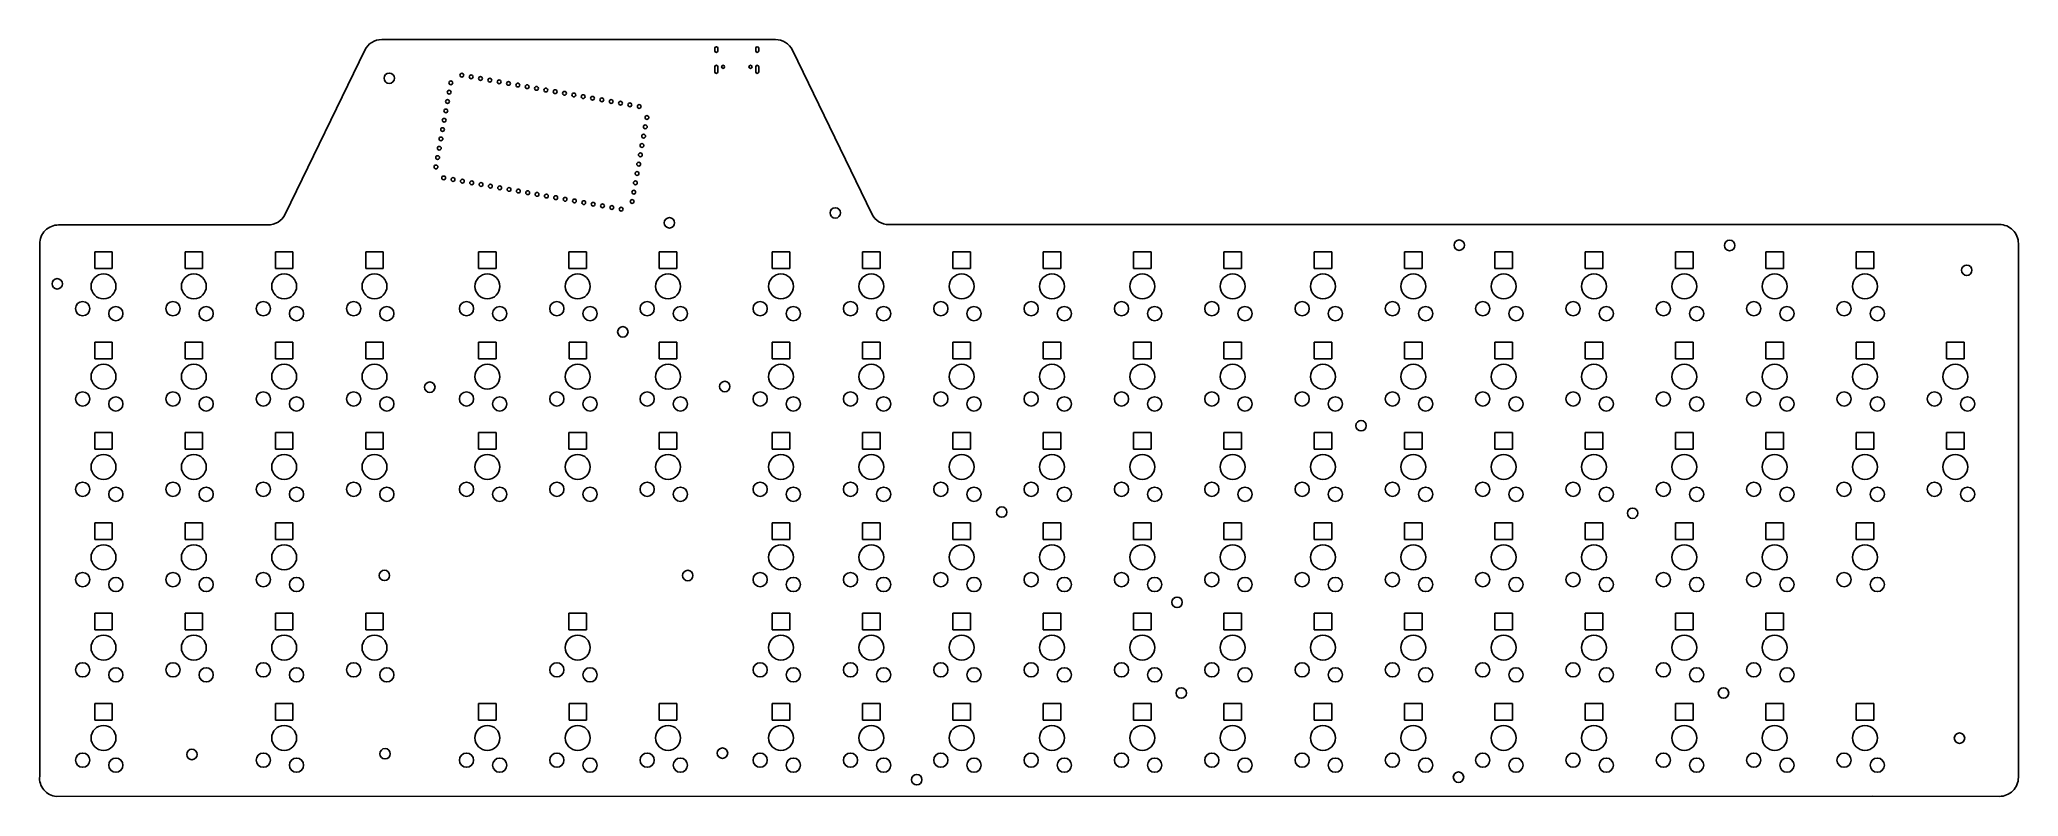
# Model space of a CAD drawing. Header units: millimetres. Extents: x 59 to 476, y -197 to -38.
import ezdxf

# ---------------------------------------------------------------- set-up
doc = ezdxf.new("R2010")
doc.units = ezdxf.units.MM
doc.layers.add('Part__Feature122', color=7, linetype='CONTINUOUS')

msp = doc.modelspace()

# ---------------------------------------------------------------- linework, layer by layer
at = {"layer": 'Part__Feature122'}
for p, q in [((110.917, -74.6781), (127.729, -40.0816)), ((110.917, -74.6781, 1.6), (127.729, -40.0816, 1.6)), ((110.917, -74.6781, 1.6), (127.729, -40.0816, 1.6)), ((110.917, -74.6781), (127.729, -40.0816)), ((127.729, -40.0816), (127.729, -40.0816, 1.6)), ((127.729, -40.0816), (127.729, -40.0816, 1.6)), ((131.326, -37.8299), (131.326, -37.8299, 1.6)), ((131.326, -37.8299, 1.6), (214.319, -37.8299, 1.6)), ((131.326, -37.8299), (214.319, -37.8299)), ((131.326, -37.8299), (214.319, -37.8299)), ((131.326, -37.8299, 1.6), (214.319, -37.8299, 1.6)), ((131.326, -37.8299), (131.326, -37.8299, 1.6)), ((201.575, -40.23), (201.575, -39.63)), ((201.575, -40.23, 1.6), (201.575, -39.63, 1.6)), ((201.575, -39.63), (201.575, -39.63, 1.6)), ((201.575, -40.23), (201.575, -39.63)), ((201.575, -39.63), (201.575, -39.63, 1.6)), ((201.575, -40.23, 1.6), (201.575, -39.63, 1.6)), ((201.575, -40.23), (201.575, -40.23, 1.6)), ((201.575, -40.23), (201.575, -40.23, 1.6)), ((202.175, -39.63), (202.175, -40.23)), ((202.175, -39.63, 1.6), (202.175, -40.23, 1.6)), ((202.175, -39.63), (202.175, -40.23)), ((202.175, -39.63, 1.6), (202.175, -40.23, 1.6)), ((202.175, -39.63), (202.175, -39.63, 1.6)), ((202.175, -39.63), (202.175, -39.63, 1.6)), ((202.175, -40.23), (202.175, -40.23, 1.6)), ((202.175, -40.23), (202.175, -40.23, 1.6)), ((210.215, -40.23), (210.215, -39.63)), ((210.215, -40.23, 1.6), (210.215, -39.63, 1.6)), ((210.215, -39.63), (210.215, -39.63, 1.6)), ((210.215, -40.23), (210.215, -39.63)), ((210.215, -39.63), (210.215, -39.63, 1.6)), ((210.215, -40.23, 1.6), (210.215, -39.63, 1.6)), ((210.215, -40.23), (210.215, -40.23, 1.6)), ((210.215, -40.23), (210.215, -40.23, 1.6)), ((210.815, -39.63), (210.815, -40.23)), ((210.815, -39.63, 1.6), (210.815, -40.23, 1.6)), ((210.815, -39.63), (210.815, -40.23)), ((210.815, -39.63, 1.6), (210.815, -40.23, 1.6)), ((210.815, -39.63), (210.815, -39.63, 1.6)), ((210.815, -39.63), (210.815, -39.63, 1.6)), ((210.815, -40.23), (210.815, -40.23, 1.6)), ((210.815, -40.23), (210.815, -40.23, 1.6)), ((214.319, -37.8299), (214.319, -37.8299, 1.6)), ((214.319, -37.8299), (214.319, -37.8299, 1.6)), ((217.917, -40.0816), (217.917, -40.0816, 1.6)), ((217.917, -40.0816), (217.917, -40.0816, 1.6)), ((217.917, -40.0816, 1.6), (234.673, -74.6174, 1.6)), ((217.917, -40.0816), (234.673, -74.6174)), ((217.917, -40.0816), (234.673, -74.6174)), ((217.917, -40.0816, 1.6), (234.673, -74.6174, 1.6)), ((148.192, -45.7457), (148.192, -45.7457, 1.6)), ((148.192, -45.7457), (148.192, -45.7457, 1.6)), ((201.575, -44.66), (201.575, -43.56)), ((201.575, -44.66, 1.6), (201.575, -43.56, 1.6)), ((201.575, -43.56), (201.575, -43.56, 1.6)), ((201.575, -44.66), (201.575, -43.56)), ((201.575, -43.56), (201.575, -43.56, 1.6)), ((201.575, -44.66, 1.6), (201.575, -43.56, 1.6)), ((201.575, -44.66), (201.575, -44.66, 1.6)), ((201.575, -44.66), (201.575, -44.66, 1.6)), ((202.175, -43.56), (202.175, -44.66)), ((202.175, -43.56, 1.6), (202.175, -44.66, 1.6)), ((202.175, -43.56), (202.175, -44.66)), ((202.175, -43.56, 1.6), (202.175, -44.66, 1.6)), ((202.175, -43.56), (202.175, -43.56, 1.6)), ((202.175, -43.56), (202.175, -43.56, 1.6)), ((202.175, -44.66), (202.175, -44.66, 1.6)), ((202.175, -44.66), (202.175, -44.66, 1.6)), ((203.305, -43.905), (203.305, -43.905, 1.6)), ((203.305, -43.905), (203.305, -43.905, 1.6)), ((209.085, -43.905), (209.085, -43.905, 1.6)), ((209.085, -43.905), (209.085, -43.905, 1.6)), ((210.215, -44.66), (210.215, -43.56)), ((210.215, -44.66, 1.6), (210.215, -43.56, 1.6)), ((210.215, -43.56), (210.215, -43.56, 1.6)), ((210.215, -44.66), (210.215, -43.56)), ((210.215, -43.56), (210.215, -43.56, 1.6)), ((210.215, -44.66, 1.6), (210.215, -43.56, 1.6)), ((210.215, -44.66), (210.215, -44.66, 1.6)), ((210.215, -44.66), (210.215, -44.66, 1.6)), ((210.815, -43.56), (210.815, -44.66)), ((210.815, -43.56, 1.6), (210.815, -44.66, 1.6)), ((210.815, -43.56), (210.815, -44.66)), ((210.815, -43.56, 1.6), (210.815, -44.66, 1.6)), ((210.815, -43.56), (210.815, -43.56, 1.6)), ((210.815, -43.56), (210.815, -43.56, 1.6)), ((210.815, -44.66), (210.815, -44.66, 1.6)), ((210.815, -44.66), (210.815, -44.66, 1.6)), ((132.895, -47.09), (132.895, -47.09, 1.6)), ((132.895, -47.09), (132.895, -47.09, 1.6)), ((145.528, -49.3376), (145.528, -49.3376, 1.6)), ((145.528, -49.3376), (145.528, -49.3376, 1.6)), ((145.875, -47.368), (145.875, -47.368, 1.6)), ((145.875, -47.368), (145.875, -47.368, 1.6)), ((150.162, -46.093), (150.162, -46.093, 1.6)), ((150.162, -46.093), (150.162, -46.093, 1.6)), ((152.131, -46.4403), (152.131, -46.4403, 1.6)), ((152.131, -46.4403), (152.131, -46.4403, 1.6)), ((154.101, -46.7876), (154.101, -46.7876, 1.6)), ((154.101, -46.7876), (154.101, -46.7876, 1.6)), ((156.071, -47.1349), (156.071, -47.1349, 1.6)), ((156.071, -47.1349), (156.071, -47.1349, 1.6)), ((158.04, -47.4822), (158.04, -47.4822, 1.6)), ((158.04, -47.4822), (158.04, -47.4822, 1.6)), ((160.01, -47.8295), (160.01, -47.8295, 1.6)), ((160.01, -47.8295), (160.01, -47.8295, 1.6)), ((161.98, -48.1768), (161.98, -48.1768, 1.6)), ((161.98, -48.1768), (161.98, -48.1768, 1.6)), ((163.949, -48.5241), (163.949, -48.5241, 1.6)), ((163.949, -48.5241), (163.949, -48.5241, 1.6)), ((165.919, -48.8714), (165.919, -48.8714, 1.6)), ((165.919, -48.8714), (165.919, -48.8714, 1.6)), ((167.888, -49.2186), (167.888, -49.2186, 1.6)), ((167.888, -49.2186), (167.888, -49.2186, 1.6)), ((169.858, -49.5659), (169.858, -49.5659, 1.6)), ((169.858, -49.5659), (169.858, -49.5659, 1.6)), ((171.828, -49.9132), (171.828, -49.9132, 1.6)), ((171.828, -49.9132), (171.828, -49.9132, 1.6)), ((144.833, -53.2768), (144.833, -53.2768, 1.6)), ((144.833, -53.2768), (144.833, -53.2768, 1.6)), ((145.181, -51.3072), (145.181, -51.3072, 1.6)), ((145.181, -51.3072), (145.181, -51.3072, 1.6)), ((173.797, -50.2605), (173.797, -50.2605, 1.6)), ((173.797, -50.2605), (173.797, -50.2605, 1.6)), ((175.767, -50.6078), (175.767, -50.6078, 1.6)), ((175.767, -50.6078), (175.767, -50.6078, 1.6)), ((177.736, -50.9551), (177.736, -50.9551, 1.6)), ((177.736, -50.9551), (177.736, -50.9551, 1.6)), ((179.706, -51.3024), (179.706, -51.3024, 1.6)), ((179.706, -51.3024), (179.706, -51.3024, 1.6)), ((181.676, -51.6497), (181.676, -51.6497, 1.6)), ((181.676, -51.6497), (181.676, -51.6497, 1.6)), ((183.645, -51.997), (183.645, -51.997, 1.6)), ((183.645, -51.997), (183.645, -51.997, 1.6)), ((185.615, -52.3443), (185.615, -52.3443, 1.6)), ((185.615, -52.3443), (185.615, -52.3443, 1.6)), ((144.139, -57.2161), (144.139, -57.2161, 1.6)), ((144.139, -57.2161), (144.139, -57.2161, 1.6)), ((144.486, -55.2465), (144.486, -55.2465, 1.6)), ((144.486, -55.2465), (144.486, -55.2465, 1.6)), ((186.89, -56.6308), (186.89, -56.6308, 1.6)), ((186.89, -56.6308), (186.89, -56.6308, 1.6)), ((187.237, -54.6612), (187.237, -54.6612, 1.6)), ((187.237, -54.6612), (187.237, -54.6612, 1.6)), ((143.444, -61.1553), (143.444, -61.1553, 1.6)), ((143.444, -61.1553), (143.444, -61.1553, 1.6)), ((143.792, -59.1857), (143.792, -59.1857, 1.6)), ((143.792, -59.1857), (143.792, -59.1857, 1.6)), ((185.848, -62.5397), (185.848, -62.5397, 1.6)), ((185.848, -62.5397), (185.848, -62.5397, 1.6)), ((186.195, -60.5701), (186.195, -60.5701, 1.6)), ((186.195, -60.5701), (186.195, -60.5701, 1.6)), ((186.543, -58.6005), (186.543, -58.6005, 1.6)), ((186.543, -58.6005), (186.543, -58.6005, 1.6)), ((142.75, -65.0945), (142.75, -65.0945, 1.6)), ((142.75, -65.0945), (142.75, -65.0945, 1.6)), ((143.097, -63.1249), (143.097, -63.1249, 1.6)), ((143.097, -63.1249), (143.097, -63.1249, 1.6)), ((185.153, -66.4789), (185.153, -66.4789, 1.6)), ((185.153, -66.4789), (185.153, -66.4789, 1.6)), ((185.501, -64.5093), (185.501, -64.5093, 1.6)), ((185.501, -64.5093), (185.501, -64.5093, 1.6)), ((144.372, -67.4115), (144.372, -67.4115, 1.6)), ((144.372, -67.4115), (144.372, -67.4115, 1.6)), ((146.342, -67.7588), (146.342, -67.7588, 1.6)), ((146.342, -67.7588), (146.342, -67.7588, 1.6)), ((148.311, -68.106), (148.311, -68.106, 1.6)), ((148.311, -68.106), (148.311, -68.106, 1.6)), ((150.281, -68.4533), (150.281, -68.4533, 1.6)), ((150.281, -68.4533), (150.281, -68.4533, 1.6)), ((152.25, -68.8006), (152.25, -68.8006, 1.6)), ((152.25, -68.8006), (152.25, -68.8006, 1.6)), ((154.22, -69.1479), (154.22, -69.1479, 1.6)), ((154.22, -69.1479), (154.22, -69.1479, 1.6)), ((156.19, -69.4952), (156.19, -69.4952, 1.6)), ((156.19, -69.4952), (156.19, -69.4952, 1.6)), ((158.159, -69.8425), (158.159, -69.8425, 1.6)), ((158.159, -69.8425), (158.159, -69.8425, 1.6)), ((160.129, -70.1898), (160.129, -70.1898, 1.6)), ((160.129, -70.1898), (160.129, -70.1898, 1.6)), ((162.099, -70.5371), (162.099, -70.5371, 1.6)), ((162.099, -70.5371), (162.099, -70.5371, 1.6)), ((164.068, -70.8844), (164.068, -70.8844, 1.6)), ((164.068, -70.8844), (164.068, -70.8844, 1.6)), ((184.459, -70.4181), (184.459, -70.4181, 1.6)), ((184.459, -70.4181), (184.459, -70.4181, 1.6)), ((184.806, -68.4485), (184.806, -68.4485, 1.6)), ((184.806, -68.4485), (184.806, -68.4485, 1.6)), ((110.917, -74.6781), (110.917, -74.6781, 1.6)), ((110.917, -74.6781), (110.917, -74.6781, 1.6)), ((166.038, -71.2317), (166.038, -71.2317, 1.6)), ((166.038, -71.2317), (166.038, -71.2317, 1.6)), ((168.007, -71.579), (168.007, -71.579, 1.6)), ((168.007, -71.579), (168.007, -71.579, 1.6)), ((169.977, -71.9263), (169.977, -71.9263, 1.6)), ((169.977, -71.9263), (169.977, -71.9263, 1.6)), ((171.947, -72.2736), (171.947, -72.2736, 1.6)), ((171.947, -72.2736), (171.947, -72.2736, 1.6)), ((173.916, -72.6209), (173.916, -72.6209, 1.6)), ((173.916, -72.6209), (173.916, -72.6209, 1.6)), ((175.886, -72.9682), (175.886, -72.9682, 1.6)), ((175.886, -72.9682), (175.886, -72.9682, 1.6)), ((177.855, -73.3155), (177.855, -73.3155, 1.6)), ((177.855, -73.3155), (177.855, -73.3155, 1.6)), ((179.825, -73.6628), (179.825, -73.6628, 1.6)), ((179.825, -73.6628), (179.825, -73.6628, 1.6)), ((181.795, -74.0101), (181.795, -74.0101, 1.6)), ((181.795, -74.0101), (181.795, -74.0101, 1.6)), ((184.112, -72.3878), (184.112, -72.3878, 1.6)), ((184.112, -72.3878), (184.112, -72.3878, 1.6)), ((234.673, -74.6174), (234.673, -74.6174, 1.6)), ((234.673, -74.6174), (234.673, -74.6174, 1.6)), ((63.1729, -76.9299), (107.319, -76.9299)), ((63.1729, -76.9299, 1.6), (107.319, -76.9299, 1.6)), ((63.1729, -76.9299), (63.1729, -76.9299, 1.6)), ((63.1729, -76.9299, 1.6), (107.319, -76.9299, 1.6)), ((63.1729, -76.9299), (107.319, -76.9299)), ((63.1729, -76.9299), (63.1729, -76.9299, 1.6)), ((107.319, -76.9299), (107.319, -76.9299, 1.6)), ((107.319, -76.9299), (107.319, -76.9299, 1.6)), ((191.975, -77.59), (191.975, -77.59, 1.6)), ((191.975, -77.59), (191.975, -77.59, 1.6)), ((226.965, -75.49), (226.965, -75.49, 1.6)), ((226.965, -75.49), (226.965, -75.49, 1.6)), ((238.271, -76.8692), (445.619, -76.8498)), ((238.271, -76.8692, 1.6), (445.619, -76.8498, 1.6)), ((238.271, -76.8692, 1.6), (445.619, -76.8498, 1.6)), ((238.271, -76.8692), (445.619, -76.8498)), ((238.271, -76.8692), (238.271, -76.8692, 1.6)), ((238.271, -76.8692), (238.271, -76.8692, 1.6)), ((445.619, -76.8498), (472.462, -76.8513)), ((445.619, -76.8498, 1.6), (472.462, -76.8513, 1.6)), ((445.619, -76.8498), (445.619, -76.8498, 1.6)), ((445.619, -76.8498), (445.619, -76.8498, 1.6)), ((445.619, -76.8498, 1.6), (472.462, -76.8513, 1.6)), ((445.619, -76.8498), (472.462, -76.8513)), ((472.462, -76.8513), (472.462, -76.8513, 1.6)), ((472.462, -76.8513), (472.462, -76.8513, 1.6)), ((59.1729, -193.23), (59.1729, -80.9299)), ((59.1729, -193.23, 1.6), (59.1729, -80.9299, 1.6)), ((59.1729, -80.9299), (59.1729, -80.9299, 1.6)), ((59.1729, -193.23, 1.6), (59.1729, -80.9299, 1.6)), ((59.1729, -80.9299), (59.1729, -80.9299, 1.6)), ((59.1729, -193.23), (59.1729, -80.9299)), ((70.78, -82.64), (70.78, -86.14)), ((74.48, -82.64), (70.78, -82.64)), ((70.78, -82.64, 1.6), (70.78, -86.14, 1.6)), ((74.48, -82.64, 1.6), (70.78, -82.64, 1.6)), ((70.78, -82.64), (70.78, -82.64, 1.6)), ((70.78, -82.64, 1.6), (70.78, -86.14, 1.6)), ((70.78, -82.64), (70.78, -86.14)), ((74.48, -82.64, 1.6), (70.78, -82.64, 1.6)), ((70.78, -82.64), (70.78, -82.64, 1.6)), ((74.48, -82.64), (70.78, -82.64)), ((74.48, -86.14), (74.48, -82.64)), ((74.48, -86.14, 1.6), (74.48, -82.64, 1.6)), ((74.48, -86.14, 1.6), (74.48, -82.64, 1.6)), ((74.48, -82.64), (74.48, -82.64, 1.6)), ((74.48, -86.14), (74.48, -82.64)), ((74.48, -82.64), (74.48, -82.64, 1.6)), ((89.83, -82.64), (89.83, -86.14)), ((93.53, -82.64), (89.83, -82.64)), ((89.83, -82.64, 1.6), (89.83, -86.14, 1.6)), ((93.53, -82.64, 1.6), (89.83, -82.64, 1.6)), ((89.83, -82.64), (89.83, -82.64, 1.6)), ((89.83, -82.64, 1.6), (89.83, -86.14, 1.6)), ((89.83, -82.64), (89.83, -86.14)), ((93.53, -82.64, 1.6), (89.83, -82.64, 1.6)), ((89.83, -82.64), (89.83, -82.64, 1.6)), ((93.53, -82.64), (89.83, -82.64)), ((93.53, -86.14), (93.53, -82.64)), ((93.53, -86.14, 1.6), (93.53, -82.64, 1.6)), ((93.53, -86.14, 1.6), (93.53, -82.64, 1.6)), ((93.53, -82.64), (93.53, -82.64, 1.6)), ((93.53, -86.14), (93.53, -82.64)), ((93.53, -82.64), (93.53, -82.64, 1.6)), ((108.88, -82.64), (108.88, -86.14)), ((112.58, -82.64), (108.88, -82.64)), ((108.88, -82.64, 1.6), (108.88, -86.14, 1.6)), ((112.58, -82.64, 1.6), (108.88, -82.64, 1.6)), ((108.88, -82.64), (108.88, -82.64, 1.6)), ((108.88, -82.64, 1.6), (108.88, -86.14, 1.6)), ((108.88, -82.64), (108.88, -86.14)), ((112.58, -82.64, 1.6), (108.88, -82.64, 1.6)), ((108.88, -82.64), (108.88, -82.64, 1.6)), ((112.58, -82.64), (108.88, -82.64)), ((112.58, -86.14), (112.58, -82.64)), ((112.58, -86.14, 1.6), (112.58, -82.64, 1.6)), ((112.58, -86.14, 1.6), (112.58, -82.64, 1.6)), ((112.58, -82.64), (112.58, -82.64, 1.6)), ((112.58, -86.14), (112.58, -82.64)), ((112.58, -82.64), (112.58, -82.64, 1.6)), ((127.93, -82.64), (127.93, -86.14)), ((131.63, -82.64), (127.93, -82.64)), ((127.93, -82.64, 1.6), (127.93, -86.14, 1.6)), ((131.63, -82.64, 1.6), (127.93, -82.64, 1.6)), ((127.93, -82.64), (127.93, -82.64, 1.6)), ((127.93, -82.64, 1.6), (127.93, -86.14, 1.6)), ((127.93, -82.64), (127.93, -86.14)), ((131.63, -82.64, 1.6), (127.93, -82.64, 1.6)), ((127.93, -82.64), (127.93, -82.64, 1.6)), ((131.63, -82.64), (127.93, -82.64)), ((131.63, -86.14), (131.63, -82.64)), ((131.63, -86.14, 1.6), (131.63, -82.64, 1.6)), ((131.63, -86.14, 1.6), (131.63, -82.64, 1.6)), ((131.63, -82.64), (131.63, -82.64, 1.6)), ((131.63, -86.14), (131.63, -82.64)), ((131.63, -82.64), (131.63, -82.64, 1.6)), ((151.743, -82.64), (151.743, -86.14)), ((155.442, -82.64), (151.743, -82.64)), ((151.743, -82.64, 1.6), (151.743, -86.14, 1.6)), ((155.442, -82.64, 1.6), (151.743, -82.64, 1.6)), ((151.743, -82.64), (151.743, -82.64, 1.6)), ((151.743, -82.64, 1.6), (151.743, -86.14, 1.6)), ((151.743, -82.64), (151.743, -86.14)), ((155.442, -82.64, 1.6), (151.743, -82.64, 1.6)), ((151.743, -82.64), (151.743, -82.64, 1.6)), ((155.442, -82.64), (151.743, -82.64)), ((155.442, -86.14), (155.442, -82.64)), ((155.442, -86.14, 1.6), (155.442, -82.64, 1.6)), ((155.442, -86.14, 1.6), (155.442, -82.64, 1.6)), ((155.442, -82.64), (155.442, -82.64, 1.6)), ((155.442, -86.14), (155.442, -82.64)), ((155.442, -82.64), (155.442, -82.64, 1.6)), ((170.792, -82.64), (170.792, -86.14)), ((174.493, -82.64), (170.792, -82.64)), ((170.792, -82.64, 1.6), (170.792, -86.14, 1.6)), ((174.493, -82.64, 1.6), (170.792, -82.64, 1.6)), ((170.792, -82.64), (170.792, -82.64, 1.6)), ((170.792, -82.64, 1.6), (170.792, -86.14, 1.6)), ((170.792, -82.64), (170.792, -86.14)), ((174.493, -82.64, 1.6), (170.792, -82.64, 1.6)), ((170.792, -82.64), (170.792, -82.64, 1.6)), ((174.493, -82.64), (170.792, -82.64)), ((174.493, -86.14), (174.493, -82.64)), ((174.493, -86.14, 1.6), (174.493, -82.64, 1.6)), ((174.493, -86.14, 1.6), (174.493, -82.64, 1.6)), ((174.493, -82.64), (174.493, -82.64, 1.6)), ((174.493, -86.14), (174.493, -82.64)), ((174.493, -82.64), (174.493, -82.64, 1.6)), ((189.843, -82.64), (189.843, -86.14)), ((193.542, -82.64), (189.843, -82.64)), ((189.843, -82.64, 1.6), (189.843, -86.14, 1.6)), ((193.542, -82.64, 1.6), (189.843, -82.64, 1.6)), ((189.843, -82.64), (189.843, -82.64, 1.6)), ((189.843, -82.64, 1.6), (189.843, -86.14, 1.6)), ((189.843, -82.64), (189.843, -86.14)), ((193.542, -82.64, 1.6), (189.843, -82.64, 1.6)), ((189.843, -82.64), (189.843, -82.64, 1.6)), ((193.542, -82.64), (189.843, -82.64)), ((193.542, -86.14), (193.542, -82.64)), ((193.542, -86.14, 1.6), (193.542, -82.64, 1.6)), ((193.542, -86.14, 1.6), (193.542, -82.64, 1.6)), ((193.542, -82.64), (193.542, -82.64, 1.6)), ((193.542, -86.14), (193.542, -82.64)), ((193.542, -82.64), (193.542, -82.64, 1.6)), ((213.655, -82.64), (213.655, -86.14)), ((217.355, -82.64), (213.655, -82.64)), ((213.655, -82.64, 1.6), (213.655, -86.14, 1.6)), ((217.355, -82.64, 1.6), (213.655, -82.64, 1.6)), ((213.655, -82.64), (213.655, -82.64, 1.6)), ((213.655, -82.64, 1.6), (213.655, -86.14, 1.6)), ((213.655, -82.64), (213.655, -86.14)), ((217.355, -82.64, 1.6), (213.655, -82.64, 1.6)), ((213.655, -82.64), (213.655, -82.64, 1.6)), ((217.355, -82.64), (213.655, -82.64)), ((217.355, -86.14), (217.355, -82.64)), ((217.355, -86.14, 1.6), (217.355, -82.64, 1.6)), ((217.355, -86.14, 1.6), (217.355, -82.64, 1.6)), ((217.355, -82.64), (217.355, -82.64, 1.6)), ((217.355, -86.14), (217.355, -82.64)), ((217.355, -82.64), (217.355, -82.64, 1.6)), ((232.705, -82.64), (232.705, -86.14)), ((236.405, -82.64), (232.705, -82.64)), ((232.705, -82.64, 1.6), (232.705, -86.14, 1.6)), ((236.405, -82.64, 1.6), (232.705, -82.64, 1.6)), ((232.705, -82.64), (232.705, -82.64, 1.6)), ((232.705, -82.64, 1.6), (232.705, -86.14, 1.6)), ((232.705, -82.64), (232.705, -86.14)), ((236.405, -82.64, 1.6), (232.705, -82.64, 1.6)), ((232.705, -82.64), (232.705, -82.64, 1.6)), ((236.405, -82.64), (232.705, -82.64)), ((236.405, -86.14), (236.405, -82.64)), ((236.405, -86.14, 1.6), (236.405, -82.64, 1.6)), ((236.405, -86.14, 1.6), (236.405, -82.64, 1.6)), ((236.405, -82.64), (236.405, -82.64, 1.6)), ((236.405, -86.14), (236.405, -82.64)), ((236.405, -82.64), (236.405, -82.64, 1.6)), ((251.755, -82.64), (251.755, -86.14)), ((255.455, -82.64), (251.755, -82.64)), ((251.755, -82.64, 1.6), (251.755, -86.14, 1.6)), ((255.455, -82.64, 1.6), (251.755, -82.64, 1.6)), ((251.755, -82.64), (251.755, -82.64, 1.6)), ((251.755, -82.64, 1.6), (251.755, -86.14, 1.6)), ((251.755, -82.64), (251.755, -86.14)), ((255.455, -82.64, 1.6), (251.755, -82.64, 1.6)), ((251.755, -82.64), (251.755, -82.64, 1.6)), ((255.455, -82.64), (251.755, -82.64)), ((255.455, -86.14), (255.455, -82.64)), ((255.455, -86.14, 1.6), (255.455, -82.64, 1.6)), ((255.455, -86.14, 1.6), (255.455, -82.64, 1.6)), ((255.455, -82.64), (255.455, -82.64, 1.6)), ((255.455, -86.14), (255.455, -82.64)), ((255.455, -82.64), (255.455, -82.64, 1.6)), ((270.805, -82.64), (270.805, -86.14)), ((274.505, -82.64), (270.805, -82.64)), ((270.805, -82.64, 1.6), (270.805, -86.14, 1.6)), ((274.505, -82.64, 1.6), (270.805, -82.64, 1.6)), ((270.805, -82.64), (270.805, -82.64, 1.6)), ((270.805, -82.64, 1.6), (270.805, -86.14, 1.6)), ((270.805, -82.64), (270.805, -86.14)), ((274.505, -82.64, 1.6), (270.805, -82.64, 1.6)), ((270.805, -82.64), (270.805, -82.64, 1.6)), ((274.505, -82.64), (270.805, -82.64)), ((274.505, -86.14), (274.505, -82.64)), ((274.505, -86.14, 1.6), (274.505, -82.64, 1.6)), ((274.505, -86.14, 1.6), (274.505, -82.64, 1.6)), ((274.505, -82.64), (274.505, -82.64, 1.6)), ((274.505, -86.14), (274.505, -82.64)), ((274.505, -82.64), (274.505, -82.64, 1.6)), ((289.855, -82.64), (289.855, -86.14)), ((293.555, -82.64), (289.855, -82.64)), ((289.855, -82.64, 1.6), (289.855, -86.14, 1.6)), ((293.555, -82.64, 1.6), (289.855, -82.64, 1.6)), ((289.855, -82.64), (289.855, -82.64, 1.6)), ((289.855, -82.64, 1.6), (289.855, -86.14, 1.6)), ((289.855, -82.64), (289.855, -86.14)), ((293.555, -82.64, 1.6), (289.855, -82.64, 1.6)), ((289.855, -82.64), (289.855, -82.64, 1.6)), ((293.555, -82.64), (289.855, -82.64)), ((293.555, -86.14), (293.555, -82.64)), ((293.555, -86.14, 1.6), (293.555, -82.64, 1.6)), ((293.555, -86.14, 1.6), (293.555, -82.64, 1.6)), ((293.555, -82.64), (293.555, -82.64, 1.6)), ((293.555, -86.14), (293.555, -82.64)), ((293.555, -82.64), (293.555, -82.64, 1.6)), ((308.905, -82.64), (308.905, -86.14)), ((312.605, -82.64), (308.905, -82.64)), ((308.905, -82.64, 1.6), (308.905, -86.14, 1.6)), ((312.605, -82.64, 1.6), (308.905, -82.64, 1.6)), ((308.905, -82.64), (308.905, -82.64, 1.6)), ((308.905, -82.64, 1.6), (308.905, -86.14, 1.6)), ((308.905, -82.64), (308.905, -86.14)), ((312.605, -82.64, 1.6), (308.905, -82.64, 1.6)), ((308.905, -82.64), (308.905, -82.64, 1.6)), ((312.605, -82.64), (308.905, -82.64)), ((312.605, -86.14), (312.605, -82.64)), ((312.605, -86.14, 1.6), (312.605, -82.64, 1.6)), ((312.605, -86.14, 1.6), (312.605, -82.64, 1.6)), ((312.605, -82.64), (312.605, -82.64, 1.6)), ((312.605, -86.14), (312.605, -82.64)), ((312.605, -82.64), (312.605, -82.64, 1.6)), ((327.955, -82.64), (327.955, -86.14)), ((331.655, -82.64), (327.955, -82.64)), ((327.955, -82.64, 1.6), (327.955, -86.14, 1.6)), ((331.655, -82.64, 1.6), (327.955, -82.64, 1.6)), ((327.955, -82.64), (327.955, -82.64, 1.6)), ((327.955, -82.64, 1.6), (327.955, -86.14, 1.6)), ((327.955, -82.64), (327.955, -86.14)), ((331.655, -82.64, 1.6), (327.955, -82.64, 1.6)), ((327.955, -82.64), (327.955, -82.64, 1.6)), ((331.655, -82.64), (327.955, -82.64)), ((331.655, -86.14), (331.655, -82.64)), ((331.655, -86.14, 1.6), (331.655, -82.64, 1.6)), ((331.655, -86.14, 1.6), (331.655, -82.64, 1.6)), ((331.655, -82.64), (331.655, -82.64, 1.6)), ((331.655, -86.14), (331.655, -82.64)), ((331.655, -82.64), (331.655, -82.64, 1.6)), ((347.005, -82.64), (347.005, -86.14)), ((350.705, -82.64), (347.005, -82.64)), ((347.005, -82.64, 1.6), (347.005, -86.14, 1.6)), ((350.705, -82.64, 1.6), (347.005, -82.64, 1.6)), ((347.005, -82.64), (347.005, -82.64, 1.6)), ((347.005, -82.64, 1.6), (347.005, -86.14, 1.6)), ((347.005, -82.64), (347.005, -86.14)), ((350.705, -82.64, 1.6), (347.005, -82.64, 1.6)), ((347.005, -82.64), (347.005, -82.64, 1.6)), ((350.705, -82.64), (347.005, -82.64)), ((350.705, -86.14), (350.705, -82.64)), ((350.705, -86.14, 1.6), (350.705, -82.64, 1.6)), ((350.705, -86.14, 1.6), (350.705, -82.64, 1.6)), ((350.705, -82.64), (350.705, -82.64, 1.6)), ((350.705, -86.14), (350.705, -82.64)), ((350.705, -82.64), (350.705, -82.64, 1.6)), ((358.545, -82.3), (358.545, -82.3, 1.6)), ((358.545, -82.3), (358.545, -82.3, 1.6)), ((366.055, -82.64), (366.055, -86.14)), ((369.755, -82.64), (366.055, -82.64)), ((366.055, -82.64, 1.6), (366.055, -86.14, 1.6)), ((369.755, -82.64, 1.6), (366.055, -82.64, 1.6)), ((366.055, -82.64), (366.055, -82.64, 1.6)), ((366.055, -82.64, 1.6), (366.055, -86.14, 1.6)), ((366.055, -82.64), (366.055, -86.14)), ((369.755, -82.64, 1.6), (366.055, -82.64, 1.6)), ((366.055, -82.64), (366.055, -82.64, 1.6)), ((369.755, -82.64), (366.055, -82.64)), ((369.755, -86.14), (369.755, -82.64)), ((369.755, -86.14, 1.6), (369.755, -82.64, 1.6)), ((369.755, -86.14, 1.6), (369.755, -82.64, 1.6)), ((369.755, -82.64), (369.755, -82.64, 1.6)), ((369.755, -86.14), (369.755, -82.64)), ((369.755, -82.64), (369.755, -82.64, 1.6)), ((385.105, -82.64), (385.105, -86.14)), ((388.805, -82.64), (385.105, -82.64)), ((385.105, -82.64, 1.6), (385.105, -86.14, 1.6)), ((388.805, -82.64, 1.6), (385.105, -82.64, 1.6)), ((385.105, -82.64), (385.105, -82.64, 1.6)), ((385.105, -82.64, 1.6), (385.105, -86.14, 1.6)), ((385.105, -82.64), (385.105, -86.14)), ((388.805, -82.64, 1.6), (385.105, -82.64, 1.6)), ((385.105, -82.64), (385.105, -82.64, 1.6)), ((388.805, -82.64), (385.105, -82.64)), ((388.805, -86.14), (388.805, -82.64)), ((388.805, -86.14, 1.6), (388.805, -82.64, 1.6)), ((388.805, -86.14, 1.6), (388.805, -82.64, 1.6)), ((388.805, -82.64), (388.805, -82.64, 1.6)), ((388.805, -86.14), (388.805, -82.64)), ((388.805, -82.64), (388.805, -82.64, 1.6)), ((404.155, -82.64), (404.155, -86.14)), ((407.855, -82.64), (404.155, -82.64)), ((404.155, -82.64, 1.6), (404.155, -86.14, 1.6)), ((407.855, -82.64, 1.6), (404.155, -82.64, 1.6)), ((404.155, -82.64), (404.155, -82.64, 1.6)), ((404.155, -82.64, 1.6), (404.155, -86.14, 1.6)), ((404.155, -82.64), (404.155, -86.14)), ((407.855, -82.64, 1.6), (404.155, -82.64, 1.6)), ((404.155, -82.64), (404.155, -82.64, 1.6)), ((407.855, -82.64), (404.155, -82.64)), ((407.855, -86.14), (407.855, -82.64)), ((407.855, -86.14, 1.6), (407.855, -82.64, 1.6)), ((407.855, -86.14, 1.6), (407.855, -82.64, 1.6)), ((407.855, -82.64), (407.855, -82.64, 1.6)), ((407.855, -86.14), (407.855, -82.64)), ((407.855, -82.64), (407.855, -82.64, 1.6)), ((415.575, -82.36), (415.575, -82.36, 1.6)), ((415.575, -82.36), (415.575, -82.36, 1.6)), ((423.205, -82.64), (423.205, -86.14)), ((426.905, -82.64), (423.205, -82.64)), ((423.205, -82.64, 1.6), (423.205, -86.14, 1.6)), ((426.905, -82.64, 1.6), (423.205, -82.64, 1.6)), ((423.205, -82.64), (423.205, -82.64, 1.6)), ((423.205, -82.64, 1.6), (423.205, -86.14, 1.6)), ((423.205, -82.64), (423.205, -86.14)), ((426.905, -82.64, 1.6), (423.205, -82.64, 1.6)), ((423.205, -82.64), (423.205, -82.64, 1.6)), ((426.905, -82.64), (423.205, -82.64)), ((426.905, -86.14), (426.905, -82.64)), ((426.905, -86.14, 1.6), (426.905, -82.64, 1.6)), ((426.905, -86.14, 1.6), (426.905, -82.64, 1.6)), ((426.905, -82.64), (426.905, -82.64, 1.6)), ((426.905, -86.14), (426.905, -82.64)), ((426.905, -82.64), (426.905, -82.64, 1.6)), ((442.255, -82.64), (442.255, -86.14)), ((445.955, -82.64), (442.255, -82.64)), ((442.255, -82.64, 1.6), (442.255, -86.14, 1.6)), ((445.955, -82.64, 1.6), (442.255, -82.64, 1.6)), ((442.255, -82.64), (442.255, -82.64, 1.6)), ((442.255, -82.64, 1.6), (442.255, -86.14, 1.6)), ((442.255, -82.64), (442.255, -86.14)), ((445.955, -82.64, 1.6), (442.255, -82.64, 1.6)), ((442.255, -82.64), (442.255, -82.64, 1.6)), ((445.955, -82.64), (442.255, -82.64)), ((445.955, -86.14), (445.955, -82.64)), ((445.955, -86.14, 1.6), (445.955, -82.64, 1.6)), ((445.955, -86.14, 1.6), (445.955, -82.64, 1.6)), ((445.955, -82.64), (445.955, -82.64, 1.6)), ((445.955, -86.14), (445.955, -82.64)), ((445.955, -82.64), (445.955, -82.64, 1.6)), ((476.473, -80.8512), (476.473, -193.466)), ((476.473, -80.8512, 1.6), (476.473, -193.466, 1.6)), ((476.473, -80.8512), (476.473, -80.8512, 1.6)), ((476.473, -80.8512), (476.473, -80.8512, 1.6)), ((476.473, -80.8512, 1.6), (476.473, -193.466, 1.6)), ((476.473, -80.8512), (476.473, -193.466)), ((70.78, -86.14), (74.48, -86.14)), ((70.78, -86.14, 1.6), (74.48, -86.14, 1.6)), ((70.78, -86.14), (70.78, -86.14, 1.6)), ((70.78, -86.14, 1.6), (74.48, -86.14, 1.6)), ((70.78, -86.14), (74.48, -86.14)), ((70.78, -86.14), (70.78, -86.14, 1.6)), ((74.48, -86.14), (74.48, -86.14, 1.6)), ((74.48, -86.14), (74.48, -86.14, 1.6)), ((89.83, -86.14), (93.53, -86.14)), ((89.83, -86.14, 1.6), (93.53, -86.14, 1.6)), ((89.83, -86.14), (89.83, -86.14, 1.6)), ((89.83, -86.14, 1.6), (93.53, -86.14, 1.6)), ((89.83, -86.14), (93.53, -86.14)), ((89.83, -86.14), (89.83, -86.14, 1.6)), ((93.53, -86.14), (93.53, -86.14, 1.6)), ((93.53, -86.14), (93.53, -86.14, 1.6)), ((108.88, -86.14), (112.58, -86.14)), ((108.88, -86.14, 1.6), (112.58, -86.14, 1.6)), ((108.88, -86.14), (108.88, -86.14, 1.6)), ((108.88, -86.14, 1.6), (112.58, -86.14, 1.6)), ((108.88, -86.14), (112.58, -86.14)), ((108.88, -86.14), (108.88, -86.14, 1.6)), ((112.58, -86.14), (112.58, -86.14, 1.6)), ((112.58, -86.14), (112.58, -86.14, 1.6)), ((127.93, -86.14), (131.63, -86.14)), ((127.93, -86.14, 1.6), (131.63, -86.14, 1.6)), ((127.93, -86.14), (127.93, -86.14, 1.6)), ((127.93, -86.14, 1.6), (131.63, -86.14, 1.6)), ((127.93, -86.14), (131.63, -86.14)), ((127.93, -86.14), (127.93, -86.14, 1.6)), ((131.63, -86.14), (131.63, -86.14, 1.6)), ((131.63, -86.14), (131.63, -86.14, 1.6)), ((151.743, -86.14), (155.442, -86.14)), ((151.743, -86.14, 1.6), (155.442, -86.14, 1.6)), ((151.743, -86.14), (151.743, -86.14, 1.6)), ((151.743, -86.14, 1.6), (155.442, -86.14, 1.6)), ((151.743, -86.14), (155.442, -86.14)), ((151.743, -86.14), (151.743, -86.14, 1.6)), ((155.442, -86.14), (155.442, -86.14, 1.6)), ((155.442, -86.14), (155.442, -86.14, 1.6)), ((170.792, -86.14), (174.493, -86.14)), ((170.792, -86.14, 1.6), (174.493, -86.14, 1.6)), ((170.792, -86.14), (170.792, -86.14, 1.6)), ((170.792, -86.14, 1.6), (174.493, -86.14, 1.6)), ((170.792, -86.14), (174.493, -86.14)), ((170.792, -86.14), (170.792, -86.14, 1.6)), ((174.493, -86.14), (174.493, -86.14, 1.6)), ((174.493, -86.14), (174.493, -86.14, 1.6)), ((189.843, -86.14), (193.542, -86.14)), ((189.843, -86.14, 1.6), (193.542, -86.14, 1.6)), ((189.843, -86.14), (189.843, -86.14, 1.6)), ((189.843, -86.14, 1.6), (193.542, -86.14, 1.6)), ((189.843, -86.14), (193.542, -86.14)), ((189.843, -86.14), (189.843, -86.14, 1.6)), ((193.542, -86.14), (193.542, -86.14, 1.6)), ((193.542, -86.14), (193.542, -86.14, 1.6)), ((213.655, -86.14), (217.355, -86.14)), ((213.655, -86.14, 1.6), (217.355, -86.14, 1.6)), ((213.655, -86.14), (213.655, -86.14, 1.6)), ((213.655, -86.14, 1.6), (217.355, -86.14, 1.6)), ((213.655, -86.14), (217.355, -86.14)), ((213.655, -86.14), (213.655, -86.14, 1.6)), ((217.355, -86.14), (217.355, -86.14, 1.6)), ((217.355, -86.14), (217.355, -86.14, 1.6)), ((232.705, -86.14), (236.405, -86.14)), ((232.705, -86.14, 1.6), (236.405, -86.14, 1.6)), ((232.705, -86.14), (232.705, -86.14, 1.6)), ((232.705, -86.14, 1.6), (236.405, -86.14, 1.6)), ((232.705, -86.14), (236.405, -86.14)), ((232.705, -86.14), (232.705, -86.14, 1.6)), ((236.405, -86.14), (236.405, -86.14, 1.6)), ((236.405, -86.14), (236.405, -86.14, 1.6)), ((251.755, -86.14), (255.455, -86.14)), ((251.755, -86.14, 1.6), (255.455, -86.14, 1.6)), ((251.755, -86.14), (251.755, -86.14, 1.6)), ((251.755, -86.14, 1.6), (255.455, -86.14, 1.6)), ((251.755, -86.14), (255.455, -86.14)), ((251.755, -86.14), (251.755, -86.14, 1.6)), ((255.455, -86.14), (255.455, -86.14, 1.6)), ((255.455, -86.14), (255.455, -86.14, 1.6)), ((270.805, -86.14), (274.505, -86.14)), ((270.805, -86.14, 1.6), (274.505, -86.14, 1.6)), ((270.805, -86.14), (270.805, -86.14, 1.6)), ((270.805, -86.14, 1.6), (274.505, -86.14, 1.6)), ((270.805, -86.14), (274.505, -86.14)), ((270.805, -86.14), (270.805, -86.14, 1.6)), ((274.505, -86.14), (274.505, -86.14, 1.6)), ((274.505, -86.14), (274.505, -86.14, 1.6)), ((289.855, -86.14), (293.555, -86.14)), ((289.855, -86.14, 1.6), (293.555, -86.14, 1.6)), ((289.855, -86.14), (289.855, -86.14, 1.6)), ((289.855, -86.14, 1.6), (293.555, -86.14, 1.6)), ((289.855, -86.14), (293.555, -86.14)), ((289.855, -86.14), (289.855, -86.14, 1.6)), ((293.555, -86.14), (293.555, -86.14, 1.6)), ((293.555, -86.14), (293.555, -86.14, 1.6)), ((308.905, -86.14), (312.605, -86.14)), ((308.905, -86.14, 1.6), (312.605, -86.14, 1.6)), ((308.905, -86.14), (308.905, -86.14, 1.6)), ((308.905, -86.14, 1.6), (312.605, -86.14, 1.6)), ((308.905, -86.14), (312.605, -86.14)), ((308.905, -86.14), (308.905, -86.14, 1.6)), ((312.605, -86.14), (312.605, -86.14, 1.6)), ((312.605, -86.14), (312.605, -86.14, 1.6)), ((327.955, -86.14), (331.655, -86.14)), ((327.955, -86.14, 1.6), (331.655, -86.14, 1.6)), ((327.955, -86.14), (327.955, -86.14, 1.6)), ((327.955, -86.14, 1.6), (331.655, -86.14, 1.6)), ((327.955, -86.14), (331.655, -86.14)), ((327.955, -86.14), (327.955, -86.14, 1.6)), ((331.655, -86.14), (331.655, -86.14, 1.6)), ((331.655, -86.14), (331.655, -86.14, 1.6)), ((347.005, -86.14), (350.705, -86.14)), ((347.005, -86.14, 1.6), (350.705, -86.14, 1.6)), ((347.005, -86.14), (347.005, -86.14, 1.6)), ((347.005, -86.14, 1.6), (350.705, -86.14, 1.6)), ((347.005, -86.14), (350.705, -86.14)), ((347.005, -86.14), (347.005, -86.14, 1.6)), ((350.705, -86.14), (350.705, -86.14, 1.6)), ((350.705, -86.14), (350.705, -86.14, 1.6)), ((366.055, -86.14), (369.755, -86.14)), ((366.055, -86.14, 1.6), (369.755, -86.14, 1.6)), ((366.055, -86.14), (366.055, -86.14, 1.6)), ((366.055, -86.14, 1.6), (369.755, -86.14, 1.6)), ((366.055, -86.14), (369.755, -86.14)), ((366.055, -86.14), (366.055, -86.14, 1.6)), ((369.755, -86.14), (369.755, -86.14, 1.6)), ((369.755, -86.14), (369.755, -86.14, 1.6)), ((385.105, -86.14), (388.805, -86.14)), ((385.105, -86.14, 1.6), (388.805, -86.14, 1.6)), ((385.105, -86.14), (385.105, -86.14, 1.6)), ((385.105, -86.14, 1.6), (388.805, -86.14, 1.6)), ((385.105, -86.14), (388.805, -86.14)), ((385.105, -86.14), (385.105, -86.14, 1.6)), ((388.805, -86.14), (388.805, -86.14, 1.6)), ((388.805, -86.14), (388.805, -86.14, 1.6)), ((404.155, -86.14), (407.855, -86.14)), ((404.155, -86.14, 1.6), (407.855, -86.14, 1.6)), ((404.155, -86.14), (404.155, -86.14, 1.6)), ((404.155, -86.14, 1.6), (407.855, -86.14, 1.6)), ((404.155, -86.14), (407.855, -86.14)), ((404.155, -86.14), (404.155, -86.14, 1.6)), ((407.855, -86.14), (407.855, -86.14, 1.6)), ((407.855, -86.14), (407.855, -86.14, 1.6)), ((423.205, -86.14), (426.905, -86.14)), ((423.205, -86.14, 1.6), (426.905, -86.14, 1.6)), ((423.205, -86.14), (423.205, -86.14, 1.6)), ((423.205, -86.14, 1.6), (426.905, -86.14, 1.6)), ((423.205, -86.14), (426.905, -86.14)), ((423.205, -86.14), (423.205, -86.14, 1.6)), ((426.905, -86.14), (426.905, -86.14, 1.6)), ((426.905, -86.14), (426.905, -86.14, 1.6)), ((442.255, -86.14), (445.955, -86.14)), ((442.255, -86.14, 1.6), (445.955, -86.14, 1.6)), ((442.255, -86.14), (442.255, -86.14, 1.6)), ((442.255, -86.14, 1.6), (445.955, -86.14, 1.6)), ((442.255, -86.14), (445.955, -86.14)), ((442.255, -86.14), (442.255, -86.14, 1.6)), ((445.955, -86.14), (445.955, -86.14, 1.6)), ((445.955, -86.14), (445.955, -86.14, 1.6)), ((465.565, -87.6), (465.565, -87.6, 1.6)), ((465.565, -87.6), (465.565, -87.6, 1.6)), ((62.875, -90.45), (62.875, -90.45, 1.6)), ((62.875, -90.45), (62.875, -90.45, 1.6)), ((72.635, -92.515), (72.635, -92.515, 1.6)), ((72.635, -92.515), (72.635, -92.515, 1.6)), ((91.685, -92.515), (91.685, -92.515, 1.6)), ((91.685, -92.515), (91.685, -92.515, 1.6)), ((110.735, -92.515), (110.735, -92.515, 1.6)), ((110.735, -92.515), (110.735, -92.515, 1.6)), ((129.785, -92.515), (129.785, -92.515, 1.6)), ((129.785, -92.515), (129.785, -92.515, 1.6)), ((153.597, -92.515), (153.597, -92.515, 1.6)), ((153.597, -92.515), (153.597, -92.515, 1.6)), ((172.648, -92.515), (172.648, -92.515, 1.6)), ((172.648, -92.515), (172.648, -92.515, 1.6)), ((191.697, -92.515), (191.697, -92.515, 1.6)), ((191.697, -92.515), (191.697, -92.515, 1.6)), ((215.51, -92.515), (215.51, -92.515, 1.6)), ((215.51, -92.515), (215.51, -92.515, 1.6)), ((234.56, -92.515), (234.56, -92.515, 1.6)), ((234.56, -92.515), (234.56, -92.515, 1.6)), ((253.61, -92.515), (253.61, -92.515, 1.6)), ((253.61, -92.515), (253.61, -92.515, 1.6)), ((272.66, -92.515), (272.66, -92.515, 1.6)), ((272.66, -92.515), (272.66, -92.515, 1.6)), ((291.71, -92.515), (291.71, -92.515, 1.6)), ((291.71, -92.515), (291.71, -92.515, 1.6)), ((310.76, -92.515), (310.76, -92.515, 1.6)), ((310.76, -92.515), (310.76, -92.515, 1.6)), ((329.81, -92.515), (329.81, -92.515, 1.6)), ((329.81, -92.515), (329.81, -92.515, 1.6)), ((348.86, -92.515), (348.86, -92.515, 1.6)), ((348.86, -92.515), (348.86, -92.515, 1.6)), ((367.91, -92.515), (367.91, -92.515, 1.6)), ((367.91, -92.515), (367.91, -92.515, 1.6)), ((386.96, -92.515), (386.96, -92.515, 1.6)), ((386.96, -92.515), (386.96, -92.515, 1.6)), ((406.01, -92.515), (406.01, -92.515, 1.6)), ((406.01, -92.515), (406.01, -92.515, 1.6)), ((425.06, -92.515), (425.06, -92.515, 1.6)), ((425.06, -92.515), (425.06, -92.515, 1.6)), ((444.11, -92.515), (444.11, -92.515, 1.6)), ((444.11, -92.515), (444.11, -92.515, 1.6)), ((68.235, -96.09), (68.235, -96.09, 1.6)), ((68.235, -96.09), (68.235, -96.09, 1.6)), ((75.235, -97.14), (75.235, -97.14, 1.6)), ((75.235, -97.14), (75.235, -97.14, 1.6)), ((87.285, -96.09), (87.285, -96.09, 1.6)), ((87.285, -96.09), (87.285, -96.09, 1.6)), ((94.285, -97.14), (94.285, -97.14, 1.6)), ((94.285, -97.14), (94.285, -97.14, 1.6)), ((106.335, -96.09), (106.335, -96.09, 1.6)), ((106.335, -96.09), (106.335, -96.09, 1.6)), ((113.335, -97.14), (113.335, -97.14, 1.6)), ((113.335, -97.14), (113.335, -97.14, 1.6)), ((125.385, -96.09), (125.385, -96.09, 1.6)), ((125.385, -96.09), (125.385, -96.09, 1.6)), ((132.385, -97.14), (132.385, -97.14, 1.6)), ((132.385, -97.14), (132.385, -97.14, 1.6)), ((149.197, -96.09), (149.197, -96.09, 1.6)), ((149.197, -96.09), (149.197, -96.09, 1.6)), ((156.197, -97.14), (156.197, -97.14, 1.6)), ((156.197, -97.14), (156.197, -97.14, 1.6)), ((168.248, -96.09), (168.248, -96.09, 1.6)), ((168.248, -96.09), (168.248, -96.09, 1.6)), ((175.248, -97.14), (175.248, -97.14, 1.6)), ((175.248, -97.14), (175.248, -97.14, 1.6)), ((187.298, -96.09), (187.298, -96.09, 1.6)), ((187.298, -96.09), (187.298, -96.09, 1.6)), ((194.298, -97.14), (194.298, -97.14, 1.6)), ((194.298, -97.14), (194.298, -97.14, 1.6)), ((211.11, -96.09), (211.11, -96.09, 1.6)), ((211.11, -96.09), (211.11, -96.09, 1.6)), ((218.11, -97.14), (218.11, -97.14, 1.6)), ((218.11, -97.14), (218.11, -97.14, 1.6)), ((230.16, -96.09), (230.16, -96.09, 1.6)), ((230.16, -96.09), (230.16, -96.09, 1.6)), ((237.16, -97.14), (237.16, -97.14, 1.6)), ((237.16, -97.14), (237.16, -97.14, 1.6)), ((249.21, -96.09), (249.21, -96.09, 1.6)), ((249.21, -96.09), (249.21, -96.09, 1.6)), ((256.21, -97.14), (256.21, -97.14, 1.6)), ((256.21, -97.14), (256.21, -97.14, 1.6)), ((268.26, -96.09), (268.26, -96.09, 1.6)), ((268.26, -96.09), (268.26, -96.09, 1.6)), ((275.26, -97.14), (275.26, -97.14, 1.6)), ((275.26, -97.14), (275.26, -97.14, 1.6)), ((287.31, -96.09), (287.31, -96.09, 1.6)), ((287.31, -96.09), (287.31, -96.09, 1.6)), ((294.31, -97.14), (294.31, -97.14, 1.6)), ((294.31, -97.14), (294.31, -97.14, 1.6)), ((306.36, -96.09), (306.36, -96.09, 1.6)), ((306.36, -96.09), (306.36, -96.09, 1.6)), ((313.36, -97.14), (313.36, -97.14, 1.6)), ((313.36, -97.14), (313.36, -97.14, 1.6)), ((325.41, -96.09), (325.41, -96.09, 1.6)), ((325.41, -96.09), (325.41, -96.09, 1.6)), ((332.41, -97.14), (332.41, -97.14, 1.6)), ((332.41, -97.14), (332.41, -97.14, 1.6)), ((344.46, -96.09), (344.46, -96.09, 1.6)), ((344.46, -96.09), (344.46, -96.09, 1.6)), ((351.46, -97.14), (351.46, -97.14, 1.6)), ((351.46, -97.14), (351.46, -97.14, 1.6)), ((363.51, -96.09), (363.51, -96.09, 1.6)), ((363.51, -96.09), (363.51, -96.09, 1.6)), ((370.51, -97.14), (370.51, -97.14, 1.6)), ((370.51, -97.14), (370.51, -97.14, 1.6)), ((382.56, -96.09), (382.56, -96.09, 1.6)), ((382.56, -96.09), (382.56, -96.09, 1.6)), ((389.56, -97.14), (389.56, -97.14, 1.6)), ((389.56, -97.14), (389.56, -97.14, 1.6)), ((401.61, -96.09), (401.61, -96.09, 1.6)), ((401.61, -96.09), (401.61, -96.09, 1.6)), ((408.61, -97.14), (408.61, -97.14, 1.6)), ((408.61, -97.14), (408.61, -97.14, 1.6)), ((420.66, -96.09), (420.66, -96.09, 1.6)), ((420.66, -96.09), (420.66, -96.09, 1.6)), ((427.66, -97.14), (427.66, -97.14, 1.6)), ((427.66, -97.14), (427.66, -97.14, 1.6)), ((439.71, -96.09), (439.71, -96.09, 1.6)), ((439.71, -96.09), (439.71, -96.09, 1.6)), ((446.71, -97.14), (446.71, -97.14, 1.6)), ((446.71, -97.14), (446.71, -97.14, 1.6)), ((70.79, -101.69), (70.79, -105.19)), ((74.49, -101.69), (70.79, -101.69)), ((70.79, -101.69, 1.6), (70.79, -105.19, 1.6)), ((74.49, -101.69, 1.6), (70.79, -101.69, 1.6)), ((70.79, -101.69), (70.79, -101.69, 1.6)), ((70.79, -101.69, 1.6), (70.79, -105.19, 1.6)), ((70.79, -101.69), (70.79, -105.19)), ((74.49, -101.69, 1.6), (70.79, -101.69, 1.6)), ((70.79, -101.69), (70.79, -101.69, 1.6)), ((74.49, -101.69), (70.79, -101.69)), ((74.49, -105.19), (74.49, -101.69)), ((74.49, -105.19, 1.6), (74.49, -101.69, 1.6)), ((74.49, -105.19, 1.6), (74.49, -101.69, 1.6)), ((74.49, -101.69), (74.49, -101.69, 1.6)), ((74.49, -105.19), (74.49, -101.69)), ((74.49, -101.69), (74.49, -101.69, 1.6)), ((89.84, -101.69), (89.84, -105.19)), ((93.54, -101.69), (89.84, -101.69)), ((89.84, -101.69, 1.6), (89.84, -105.19, 1.6)), ((93.54, -101.69, 1.6), (89.84, -101.69, 1.6)), ((89.84, -101.69), (89.84, -101.69, 1.6)), ((89.84, -101.69, 1.6), (89.84, -105.19, 1.6)), ((89.84, -101.69), (89.84, -105.19)), ((93.54, -101.69, 1.6), (89.84, -101.69, 1.6)), ((89.84, -101.69), (89.84, -101.69, 1.6)), ((93.54, -101.69), (89.84, -101.69)), ((93.54, -105.19), (93.54, -101.69)), ((93.54, -105.19, 1.6), (93.54, -101.69, 1.6)), ((93.54, -105.19, 1.6), (93.54, -101.69, 1.6)), ((93.54, -101.69), (93.54, -101.69, 1.6)), ((93.54, -105.19), (93.54, -101.69)), ((93.54, -101.69), (93.54, -101.69, 1.6)), ((108.89, -101.69), (108.89, -105.19)), ((112.59, -101.69), (108.89, -101.69)), ((108.89, -101.69, 1.6), (108.89, -105.19, 1.6)), ((112.59, -101.69, 1.6), (108.89, -101.69, 1.6)), ((108.89, -101.69), (108.89, -101.69, 1.6)), ((108.89, -101.69, 1.6), (108.89, -105.19, 1.6)), ((108.89, -101.69), (108.89, -105.19)), ((112.59, -101.69, 1.6), (108.89, -101.69, 1.6)), ((108.89, -101.69), (108.89, -101.69, 1.6)), ((112.59, -101.69), (108.89, -101.69)), ((112.59, -105.19), (112.59, -101.69)), ((112.59, -105.19, 1.6), (112.59, -101.69, 1.6)), ((112.59, -105.19, 1.6), (112.59, -101.69, 1.6)), ((112.59, -101.69), (112.59, -101.69, 1.6)), ((112.59, -105.19), (112.59, -101.69)), ((112.59, -101.69), (112.59, -101.69, 1.6)), ((127.94, -101.69), (127.94, -105.19)), ((131.64, -101.69), (127.94, -101.69)), ((127.94, -101.69, 1.6), (127.94, -105.19, 1.6)), ((131.64, -101.69, 1.6), (127.94, -101.69, 1.6)), ((127.94, -101.69), (127.94, -101.69, 1.6)), ((127.94, -101.69, 1.6), (127.94, -105.19, 1.6)), ((127.94, -101.69), (127.94, -105.19)), ((131.64, -101.69, 1.6), (127.94, -101.69, 1.6)), ((127.94, -101.69), (127.94, -101.69, 1.6)), ((131.64, -101.69), (127.94, -101.69)), ((131.64, -105.19), (131.64, -101.69)), ((131.64, -105.19, 1.6), (131.64, -101.69, 1.6)), ((131.64, -105.19, 1.6), (131.64, -101.69, 1.6)), ((131.64, -101.69), (131.64, -101.69, 1.6)), ((131.64, -105.19), (131.64, -101.69)), ((131.64, -101.69), (131.64, -101.69, 1.6)), ((151.752, -101.69), (151.752, -105.19)), ((155.452, -101.69), (151.752, -101.69)), ((151.752, -101.69, 1.6), (151.752, -105.19, 1.6)), ((155.452, -101.69, 1.6), (151.752, -101.69, 1.6)), ((151.752, -101.69), (151.752, -101.69, 1.6)), ((151.752, -101.69, 1.6), (151.752, -105.19, 1.6)), ((151.752, -101.69), (151.752, -105.19)), ((155.452, -101.69, 1.6), (151.752, -101.69, 1.6)), ((151.752, -101.69), (151.752, -101.69, 1.6)), ((155.452, -101.69), (151.752, -101.69)), ((155.452, -105.19), (155.452, -101.69)), ((155.452, -105.19, 1.6), (155.452, -101.69, 1.6)), ((155.452, -105.19, 1.6), (155.452, -101.69, 1.6)), ((155.452, -101.69), (155.452, -101.69, 1.6)), ((155.452, -105.19), (155.452, -101.69)), ((155.452, -101.69), (155.452, -101.69, 1.6)), ((170.803, -101.69), (170.803, -105.19)), ((174.502, -101.69), (170.803, -101.69)), ((170.803, -101.69, 1.6), (170.803, -105.19, 1.6)), ((174.502, -101.69, 1.6), (170.803, -101.69, 1.6)), ((170.803, -101.69), (170.803, -101.69, 1.6)), ((170.803, -101.69, 1.6), (170.803, -105.19, 1.6)), ((170.803, -101.69), (170.803, -105.19)), ((174.502, -101.69, 1.6), (170.803, -101.69, 1.6)), ((170.803, -101.69), (170.803, -101.69, 1.6)), ((174.502, -101.69), (170.803, -101.69)), ((174.502, -105.19), (174.502, -101.69)), ((174.502, -105.19, 1.6), (174.502, -101.69, 1.6)), ((174.502, -105.19, 1.6), (174.502, -101.69, 1.6)), ((174.502, -101.69), (174.502, -101.69, 1.6)), ((174.502, -105.19), (174.502, -101.69)), ((174.502, -101.69), (174.502, -101.69, 1.6)), ((182.155, -100.59), (182.155, -100.59, 1.6)), ((182.155, -100.59), (182.155, -100.59, 1.6)), ((189.852, -101.69), (189.852, -105.19)), ((193.553, -101.69), (189.852, -101.69)), ((189.852, -101.69, 1.6), (189.852, -105.19, 1.6)), ((193.553, -101.69, 1.6), (189.852, -101.69, 1.6)), ((189.852, -101.69), (189.852, -101.69, 1.6)), ((189.852, -101.69, 1.6), (189.852, -105.19, 1.6)), ((189.852, -101.69), (189.852, -105.19)), ((193.553, -101.69, 1.6), (189.852, -101.69, 1.6)), ((189.852, -101.69), (189.852, -101.69, 1.6)), ((193.553, -101.69), (189.852, -101.69)), ((193.553, -105.19), (193.553, -101.69)), ((193.553, -105.19, 1.6), (193.553, -101.69, 1.6)), ((193.553, -105.19, 1.6), (193.553, -101.69, 1.6)), ((193.553, -101.69), (193.553, -101.69, 1.6)), ((193.553, -105.19), (193.553, -101.69)), ((193.553, -101.69), (193.553, -101.69, 1.6)), ((213.665, -101.69), (213.665, -105.19)), ((217.365, -101.69), (213.665, -101.69)), ((213.665, -101.69, 1.6), (213.665, -105.19, 1.6)), ((217.365, -101.69, 1.6), (213.665, -101.69, 1.6)), ((213.665, -101.69), (213.665, -101.69, 1.6)), ((213.665, -101.69, 1.6), (213.665, -105.19, 1.6)), ((213.665, -101.69), (213.665, -105.19)), ((217.365, -101.69, 1.6), (213.665, -101.69, 1.6)), ((213.665, -101.69), (213.665, -101.69, 1.6)), ((217.365, -101.69), (213.665, -101.69)), ((217.365, -105.19), (217.365, -101.69)), ((217.365, -105.19, 1.6), (217.365, -101.69, 1.6)), ((217.365, -105.19, 1.6), (217.365, -101.69, 1.6)), ((217.365, -101.69), (217.365, -101.69, 1.6)), ((217.365, -105.19), (217.365, -101.69)), ((217.365, -101.69), (217.365, -101.69, 1.6)), ((232.715, -101.69), (232.715, -105.19)), ((236.415, -101.69), (232.715, -101.69)), ((232.715, -101.69, 1.6), (232.715, -105.19, 1.6)), ((236.415, -101.69, 1.6), (232.715, -101.69, 1.6)), ((232.715, -101.69), (232.715, -101.69, 1.6)), ((232.715, -101.69, 1.6), (232.715, -105.19, 1.6)), ((232.715, -101.69), (232.715, -105.19)), ((236.415, -101.69, 1.6), (232.715, -101.69, 1.6)), ((232.715, -101.69), (232.715, -101.69, 1.6)), ((236.415, -101.69), (232.715, -101.69)), ((236.415, -105.19), (236.415, -101.69)), ((236.415, -105.19, 1.6), (236.415, -101.69, 1.6)), ((236.415, -105.19, 1.6), (236.415, -101.69, 1.6)), ((236.415, -101.69), (236.415, -101.69, 1.6)), ((236.415, -105.19), (236.415, -101.69)), ((236.415, -101.69), (236.415, -101.69, 1.6)), ((251.765, -101.69), (251.765, -105.19)), ((255.465, -101.69), (251.765, -101.69)), ((251.765, -101.69, 1.6), (251.765, -105.19, 1.6)), ((255.465, -101.69, 1.6), (251.765, -101.69, 1.6)), ((251.765, -101.69), (251.765, -101.69, 1.6)), ((251.765, -101.69, 1.6), (251.765, -105.19, 1.6)), ((251.765, -101.69), (251.765, -105.19)), ((255.465, -101.69, 1.6), (251.765, -101.69, 1.6)), ((251.765, -101.69), (251.765, -101.69, 1.6)), ((255.465, -101.69), (251.765, -101.69)), ((255.465, -105.19), (255.465, -101.69)), ((255.465, -105.19, 1.6), (255.465, -101.69, 1.6)), ((255.465, -105.19, 1.6), (255.465, -101.69, 1.6)), ((255.465, -101.69), (255.465, -101.69, 1.6)), ((255.465, -105.19), (255.465, -101.69)), ((255.465, -101.69), (255.465, -101.69, 1.6)), ((270.815, -101.69), (270.815, -105.19)), ((274.515, -101.69), (270.815, -101.69)), ((270.815, -101.69, 1.6), (270.815, -105.19, 1.6)), ((274.515, -101.69, 1.6), (270.815, -101.69, 1.6)), ((270.815, -101.69), (270.815, -101.69, 1.6)), ((270.815, -101.69, 1.6), (270.815, -105.19, 1.6)), ((270.815, -101.69), (270.815, -105.19)), ((274.515, -101.69, 1.6), (270.815, -101.69, 1.6)), ((270.815, -101.69), (270.815, -101.69, 1.6)), ((274.515, -101.69), (270.815, -101.69)), ((274.515, -105.19), (274.515, -101.69)), ((274.515, -105.19, 1.6), (274.515, -101.69, 1.6)), ((274.515, -105.19, 1.6), (274.515, -101.69, 1.6)), ((274.515, -101.69), (274.515, -101.69, 1.6)), ((274.515, -105.19), (274.515, -101.69)), ((274.515, -101.69), (274.515, -101.69, 1.6)), ((289.865, -101.69), (289.865, -105.19)), ((293.565, -101.69), (289.865, -101.69)), ((289.865, -101.69, 1.6), (289.865, -105.19, 1.6)), ((293.565, -101.69, 1.6), (289.865, -101.69, 1.6)), ((289.865, -101.69), (289.865, -101.69, 1.6)), ((289.865, -101.69, 1.6), (289.865, -105.19, 1.6)), ((289.865, -101.69), (289.865, -105.19)), ((293.565, -101.69, 1.6), (289.865, -101.69, 1.6)), ((289.865, -101.69), (289.865, -101.69, 1.6)), ((293.565, -101.69), (289.865, -101.69)), ((293.565, -105.19), (293.565, -101.69)), ((293.565, -105.19, 1.6), (293.565, -101.69, 1.6)), ((293.565, -105.19, 1.6), (293.565, -101.69, 1.6)), ((293.565, -101.69), (293.565, -101.69, 1.6)), ((293.565, -105.19), (293.565, -101.69)), ((293.565, -101.69), (293.565, -101.69, 1.6)), ((308.915, -101.69), (308.915, -105.19)), ((312.615, -101.69), (308.915, -101.69)), ((308.915, -101.69, 1.6), (308.915, -105.19, 1.6)), ((312.615, -101.69, 1.6), (308.915, -101.69, 1.6)), ((308.915, -101.69), (308.915, -101.69, 1.6)), ((308.915, -101.69, 1.6), (308.915, -105.19, 1.6)), ((308.915, -101.69), (308.915, -105.19)), ((312.615, -101.69, 1.6), (308.915, -101.69, 1.6)), ((308.915, -101.69), (308.915, -101.69, 1.6)), ((312.615, -101.69), (308.915, -101.69)), ((312.615, -105.19), (312.615, -101.69)), ((312.615, -105.19, 1.6), (312.615, -101.69, 1.6)), ((312.615, -105.19, 1.6), (312.615, -101.69, 1.6)), ((312.615, -101.69), (312.615, -101.69, 1.6)), ((312.615, -105.19), (312.615, -101.69)), ((312.615, -101.69), (312.615, -101.69, 1.6)), ((327.965, -101.69), (327.965, -105.19)), ((331.665, -101.69), (327.965, -101.69)), ((327.965, -101.69, 1.6), (327.965, -105.19, 1.6)), ((331.665, -101.69, 1.6), (327.965, -101.69, 1.6)), ((327.965, -101.69), (327.965, -101.69, 1.6)), ((327.965, -101.69, 1.6), (327.965, -105.19, 1.6)), ((327.965, -101.69), (327.965, -105.19)), ((331.665, -101.69, 1.6), (327.965, -101.69, 1.6)), ((327.965, -101.69), (327.965, -101.69, 1.6)), ((331.665, -101.69), (327.965, -101.69)), ((331.665, -105.19), (331.665, -101.69)), ((331.665, -105.19, 1.6), (331.665, -101.69, 1.6)), ((331.665, -105.19, 1.6), (331.665, -101.69, 1.6)), ((331.665, -101.69), (331.665, -101.69, 1.6)), ((331.665, -105.19), (331.665, -101.69)), ((331.665, -101.69), (331.665, -101.69, 1.6)), ((347.015, -101.69), (347.015, -105.19)), ((350.715, -101.69), (347.015, -101.69)), ((347.015, -101.69, 1.6), (347.015, -105.19, 1.6)), ((350.715, -101.69, 1.6), (347.015, -101.69, 1.6)), ((347.015, -101.69), (347.015, -101.69, 1.6)), ((347.015, -101.69, 1.6), (347.015, -105.19, 1.6)), ((347.015, -101.69), (347.015, -105.19)), ((350.715, -101.69, 1.6), (347.015, -101.69, 1.6)), ((347.015, -101.69), (347.015, -101.69, 1.6)), ((350.715, -101.69), (347.015, -101.69)), ((350.715, -105.19), (350.715, -101.69)), ((350.715, -105.19, 1.6), (350.715, -101.69, 1.6)), ((350.715, -105.19, 1.6), (350.715, -101.69, 1.6)), ((350.715, -101.69), (350.715, -101.69, 1.6)), ((350.715, -105.19), (350.715, -101.69)), ((350.715, -101.69), (350.715, -101.69, 1.6)), ((366.065, -101.69), (366.065, -105.19)), ((369.765, -101.69), (366.065, -101.69)), ((366.065, -101.69, 1.6), (366.065, -105.19, 1.6)), ((369.765, -101.69, 1.6), (366.065, -101.69, 1.6)), ((366.065, -101.69), (366.065, -101.69, 1.6)), ((366.065, -101.69, 1.6), (366.065, -105.19, 1.6)), ((366.065, -101.69), (366.065, -105.19)), ((369.765, -101.69, 1.6), (366.065, -101.69, 1.6)), ((366.065, -101.69), (366.065, -101.69, 1.6)), ((369.765, -101.69), (366.065, -101.69)), ((369.765, -105.19), (369.765, -101.69)), ((369.765, -105.19, 1.6), (369.765, -101.69, 1.6)), ((369.765, -105.19, 1.6), (369.765, -101.69, 1.6)), ((369.765, -101.69), (369.765, -101.69, 1.6)), ((369.765, -105.19), (369.765, -101.69)), ((369.765, -101.69), (369.765, -101.69, 1.6)), ((385.115, -101.69), (385.115, -105.19)), ((388.815, -101.69), (385.115, -101.69)), ((385.115, -101.69, 1.6), (385.115, -105.19, 1.6)), ((388.815, -101.69, 1.6), (385.115, -101.69, 1.6)), ((385.115, -101.69), (385.115, -101.69, 1.6)), ((385.115, -101.69, 1.6), (385.115, -105.19, 1.6)), ((385.115, -101.69), (385.115, -105.19)), ((388.815, -101.69, 1.6), (385.115, -101.69, 1.6)), ((385.115, -101.69), (385.115, -101.69, 1.6)), ((388.815, -101.69), (385.115, -101.69)), ((388.815, -105.19), (388.815, -101.69)), ((388.815, -105.19, 1.6), (388.815, -101.69, 1.6)), ((388.815, -105.19, 1.6), (388.815, -101.69, 1.6)), ((388.815, -101.69), (388.815, -101.69, 1.6)), ((388.815, -105.19), (388.815, -101.69)), ((388.815, -101.69), (388.815, -101.69, 1.6)), ((404.165, -101.69), (404.165, -105.19)), ((407.865, -101.69), (404.165, -101.69)), ((404.165, -101.69, 1.6), (404.165, -105.19, 1.6)), ((407.865, -101.69, 1.6), (404.165, -101.69, 1.6)), ((404.165, -101.69), (404.165, -101.69, 1.6)), ((404.165, -101.69, 1.6), (404.165, -105.19, 1.6)), ((404.165, -101.69), (404.165, -105.19)), ((407.865, -101.69, 1.6), (404.165, -101.69, 1.6)), ((404.165, -101.69), (404.165, -101.69, 1.6)), ((407.865, -101.69), (404.165, -101.69)), ((407.865, -105.19), (407.865, -101.69)), ((407.865, -105.19, 1.6), (407.865, -101.69, 1.6)), ((407.865, -105.19, 1.6), (407.865, -101.69, 1.6)), ((407.865, -101.69), (407.865, -101.69, 1.6)), ((407.865, -105.19), (407.865, -101.69)), ((407.865, -101.69), (407.865, -101.69, 1.6)), ((423.215, -101.69), (423.215, -105.19)), ((426.915, -101.69), (423.215, -101.69)), ((423.215, -101.69, 1.6), (423.215, -105.19, 1.6)), ((426.915, -101.69, 1.6), (423.215, -101.69, 1.6)), ((423.215, -101.69), (423.215, -101.69, 1.6)), ((423.215, -101.69, 1.6), (423.215, -105.19, 1.6)), ((423.215, -101.69), (423.215, -105.19)), ((426.915, -101.69, 1.6), (423.215, -101.69, 1.6)), ((423.215, -101.69), (423.215, -101.69, 1.6)), ((426.915, -101.69), (423.215, -101.69)), ((426.915, -105.19), (426.915, -101.69)), ((426.915, -105.19, 1.6), (426.915, -101.69, 1.6)), ((426.915, -105.19, 1.6), (426.915, -101.69, 1.6)), ((426.915, -101.69), (426.915, -101.69, 1.6)), ((426.915, -105.19), (426.915, -101.69)), ((426.915, -101.69), (426.915, -101.69, 1.6)), ((442.265, -101.69), (442.265, -105.19)), ((445.965, -101.69), (442.265, -101.69)), ((442.265, -101.69, 1.6), (442.265, -105.19, 1.6)), ((445.965, -101.69, 1.6), (442.265, -101.69, 1.6)), ((442.265, -101.69), (442.265, -101.69, 1.6)), ((442.265, -101.69, 1.6), (442.265, -105.19, 1.6)), ((442.265, -101.69), (442.265, -105.19)), ((445.965, -101.69, 1.6), (442.265, -101.69, 1.6)), ((442.265, -101.69), (442.265, -101.69, 1.6)), ((445.965, -101.69), (442.265, -101.69)), ((445.965, -105.19), (445.965, -101.69)), ((445.965, -105.19, 1.6), (445.965, -101.69, 1.6)), ((445.965, -105.19, 1.6), (445.965, -101.69, 1.6)), ((445.965, -101.69), (445.965, -101.69, 1.6)), ((445.965, -105.19), (445.965, -101.69)), ((445.965, -101.69), (445.965, -101.69, 1.6)), ((461.315, -101.69), (461.315, -105.19)), ((465.015, -101.69), (461.315, -101.69)), ((461.315, -101.69, 1.6), (461.315, -105.19, 1.6)), ((465.015, -101.69, 1.6), (461.315, -101.69, 1.6)), ((461.315, -101.69), (461.315, -101.69, 1.6)), ((461.315, -101.69, 1.6), (461.315, -105.19, 1.6)), ((461.315, -101.69), (461.315, -105.19)), ((465.015, -101.69, 1.6), (461.315, -101.69, 1.6)), ((461.315, -101.69), (461.315, -101.69, 1.6)), ((465.015, -101.69), (461.315, -101.69)), ((465.015, -105.19), (465.015, -101.69)), ((465.015, -105.19, 1.6), (465.015, -101.69, 1.6)), ((465.015, -105.19, 1.6), (465.015, -101.69, 1.6)), ((465.015, -101.69), (465.015, -101.69, 1.6)), ((465.015, -105.19), (465.015, -101.69)), ((465.015, -101.69), (465.015, -101.69, 1.6)), ((70.79, -105.19), (74.49, -105.19)), ((70.79, -105.19, 1.6), (74.49, -105.19, 1.6)), ((70.79, -105.19), (70.79, -105.19, 1.6)), ((70.79, -105.19, 1.6), (74.49, -105.19, 1.6)), ((70.79, -105.19), (74.49, -105.19)), ((70.79, -105.19), (70.79, -105.19, 1.6)), ((74.49, -105.19), (74.49, -105.19, 1.6)), ((74.49, -105.19), (74.49, -105.19, 1.6)), ((89.84, -105.19), (93.54, -105.19)), ((89.84, -105.19, 1.6), (93.54, -105.19, 1.6)), ((89.84, -105.19), (89.84, -105.19, 1.6)), ((89.84, -105.19, 1.6), (93.54, -105.19, 1.6)), ((89.84, -105.19), (93.54, -105.19)), ((89.84, -105.19), (89.84, -105.19, 1.6)), ((93.54, -105.19), (93.54, -105.19, 1.6)), ((93.54, -105.19), (93.54, -105.19, 1.6)), ((108.89, -105.19), (112.59, -105.19)), ((108.89, -105.19, 1.6), (112.59, -105.19, 1.6)), ((108.89, -105.19), (108.89, -105.19, 1.6)), ((108.89, -105.19, 1.6), (112.59, -105.19, 1.6)), ((108.89, -105.19), (112.59, -105.19)), ((108.89, -105.19), (108.89, -105.19, 1.6)), ((112.59, -105.19), (112.59, -105.19, 1.6)), ((112.59, -105.19), (112.59, -105.19, 1.6)), ((127.94, -105.19), (131.64, -105.19)), ((127.94, -105.19, 1.6), (131.64, -105.19, 1.6)), ((127.94, -105.19), (127.94, -105.19, 1.6)), ((127.94, -105.19, 1.6), (131.64, -105.19, 1.6)), ((127.94, -105.19), (131.64, -105.19)), ((127.94, -105.19), (127.94, -105.19, 1.6)), ((131.64, -105.19), (131.64, -105.19, 1.6)), ((131.64, -105.19), (131.64, -105.19, 1.6)), ((151.752, -105.19), (155.452, -105.19)), ((151.752, -105.19, 1.6), (155.452, -105.19, 1.6)), ((151.752, -105.19), (151.752, -105.19, 1.6)), ((151.752, -105.19, 1.6), (155.452, -105.19, 1.6)), ((151.752, -105.19), (155.452, -105.19)), ((151.752, -105.19), (151.752, -105.19, 1.6)), ((155.452, -105.19), (155.452, -105.19, 1.6)), ((155.452, -105.19), (155.452, -105.19, 1.6)), ((170.803, -105.19), (174.502, -105.19)), ((170.803, -105.19, 1.6), (174.502, -105.19, 1.6)), ((170.803, -105.19), (170.803, -105.19, 1.6)), ((170.803, -105.19, 1.6), (174.502, -105.19, 1.6)), ((170.803, -105.19), (174.502, -105.19)), ((170.803, -105.19), (170.803, -105.19, 1.6)), ((174.502, -105.19), (174.502, -105.19, 1.6)), ((174.502, -105.19), (174.502, -105.19, 1.6)), ((189.852, -105.19), (193.553, -105.19)), ((189.852, -105.19, 1.6), (193.553, -105.19, 1.6)), ((189.852, -105.19), (189.852, -105.19, 1.6)), ((189.852, -105.19, 1.6), (193.553, -105.19, 1.6)), ((189.852, -105.19), (193.553, -105.19)), ((189.852, -105.19), (189.852, -105.19, 1.6)), ((193.553, -105.19), (193.553, -105.19, 1.6)), ((193.553, -105.19), (193.553, -105.19, 1.6)), ((213.665, -105.19), (217.365, -105.19)), ((213.665, -105.19, 1.6), (217.365, -105.19, 1.6)), ((213.665, -105.19), (213.665, -105.19, 1.6)), ((213.665, -105.19, 1.6), (217.365, -105.19, 1.6)), ((213.665, -105.19), (217.365, -105.19)), ((213.665, -105.19), (213.665, -105.19, 1.6)), ((217.365, -105.19), (217.365, -105.19, 1.6)), ((217.365, -105.19), (217.365, -105.19, 1.6)), ((232.715, -105.19), (236.415, -105.19)), ((232.715, -105.19, 1.6), (236.415, -105.19, 1.6)), ((232.715, -105.19), (232.715, -105.19, 1.6)), ((232.715, -105.19, 1.6), (236.415, -105.19, 1.6)), ((232.715, -105.19), (236.415, -105.19)), ((232.715, -105.19), (232.715, -105.19, 1.6)), ((236.415, -105.19), (236.415, -105.19, 1.6)), ((236.415, -105.19), (236.415, -105.19, 1.6)), ((251.765, -105.19), (255.465, -105.19)), ((251.765, -105.19, 1.6), (255.465, -105.19, 1.6)), ((251.765, -105.19), (251.765, -105.19, 1.6)), ((251.765, -105.19, 1.6), (255.465, -105.19, 1.6)), ((251.765, -105.19), (255.465, -105.19)), ((251.765, -105.19), (251.765, -105.19, 1.6)), ((255.465, -105.19), (255.465, -105.19, 1.6)), ((255.465, -105.19), (255.465, -105.19, 1.6)), ((270.815, -105.19), (274.515, -105.19)), ((270.815, -105.19, 1.6), (274.515, -105.19, 1.6)), ((270.815, -105.19), (270.815, -105.19, 1.6)), ((270.815, -105.19, 1.6), (274.515, -105.19, 1.6)), ((270.815, -105.19), (274.515, -105.19)), ((270.815, -105.19), (270.815, -105.19, 1.6)), ((274.515, -105.19), (274.515, -105.19, 1.6)), ((274.515, -105.19), (274.515, -105.19, 1.6)), ((289.865, -105.19), (293.565, -105.19)), ((289.865, -105.19, 1.6), (293.565, -105.19, 1.6)), ((289.865, -105.19), (289.865, -105.19, 1.6)), ((289.865, -105.19, 1.6), (293.565, -105.19, 1.6)), ((289.865, -105.19), (293.565, -105.19)), ((289.865, -105.19), (289.865, -105.19, 1.6)), ((293.565, -105.19), (293.565, -105.19, 1.6)), ((293.565, -105.19), (293.565, -105.19, 1.6)), ((308.915, -105.19), (312.615, -105.19)), ((308.915, -105.19, 1.6), (312.615, -105.19, 1.6)), ((308.915, -105.19), (308.915, -105.19, 1.6)), ((308.915, -105.19, 1.6), (312.615, -105.19, 1.6)), ((308.915, -105.19), (312.615, -105.19)), ((308.915, -105.19), (308.915, -105.19, 1.6)), ((312.615, -105.19), (312.615, -105.19, 1.6)), ((312.615, -105.19), (312.615, -105.19, 1.6)), ((327.965, -105.19), (331.665, -105.19)), ((327.965, -105.19, 1.6), (331.665, -105.19, 1.6)), ((327.965, -105.19), (327.965, -105.19, 1.6)), ((327.965, -105.19, 1.6), (331.665, -105.19, 1.6)), ((327.965, -105.19), (331.665, -105.19)), ((327.965, -105.19), (327.965, -105.19, 1.6)), ((331.665, -105.19), (331.665, -105.19, 1.6)), ((331.665, -105.19), (331.665, -105.19, 1.6)), ((347.015, -105.19), (350.715, -105.19)), ((347.015, -105.19, 1.6), (350.715, -105.19, 1.6)), ((347.015, -105.19), (347.015, -105.19, 1.6)), ((347.015, -105.19, 1.6), (350.715, -105.19, 1.6)), ((347.015, -105.19), (350.715, -105.19)), ((347.015, -105.19), (347.015, -105.19, 1.6)), ((350.715, -105.19), (350.715, -105.19, 1.6)), ((350.715, -105.19), (350.715, -105.19, 1.6)), ((366.065, -105.19), (369.765, -105.19)), ((366.065, -105.19, 1.6), (369.765, -105.19, 1.6)), ((366.065, -105.19), (366.065, -105.19, 1.6)), ((366.065, -105.19, 1.6), (369.765, -105.19, 1.6)), ((366.065, -105.19), (369.765, -105.19)), ((366.065, -105.19), (366.065, -105.19, 1.6)), ((369.765, -105.19), (369.765, -105.19, 1.6)), ((369.765, -105.19), (369.765, -105.19, 1.6)), ((385.115, -105.19), (388.815, -105.19)), ((385.115, -105.19, 1.6), (388.815, -105.19, 1.6)), ((385.115, -105.19), (385.115, -105.19, 1.6)), ((385.115, -105.19, 1.6), (388.815, -105.19, 1.6)), ((385.115, -105.19), (388.815, -105.19)), ((385.115, -105.19), (385.115, -105.19, 1.6)), ((388.815, -105.19), (388.815, -105.19, 1.6)), ((388.815, -105.19), (388.815, -105.19, 1.6)), ((404.165, -105.19), (407.865, -105.19)), ((404.165, -105.19, 1.6), (407.865, -105.19, 1.6)), ((404.165, -105.19), (404.165, -105.19, 1.6)), ((404.165, -105.19, 1.6), (407.865, -105.19, 1.6)), ((404.165, -105.19), (407.865, -105.19)), ((404.165, -105.19), (404.165, -105.19, 1.6)), ((407.865, -105.19), (407.865, -105.19, 1.6)), ((407.865, -105.19), (407.865, -105.19, 1.6)), ((423.215, -105.19), (426.915, -105.19)), ((423.215, -105.19, 1.6), (426.915, -105.19, 1.6)), ((423.215, -105.19), (423.215, -105.19, 1.6)), ((423.215, -105.19, 1.6), (426.915, -105.19, 1.6)), ((423.215, -105.19), (426.915, -105.19)), ((423.215, -105.19), (423.215, -105.19, 1.6)), ((426.915, -105.19), (426.915, -105.19, 1.6)), ((426.915, -105.19), (426.915, -105.19, 1.6)), ((442.265, -105.19), (445.965, -105.19)), ((442.265, -105.19, 1.6), (445.965, -105.19, 1.6)), ((442.265, -105.19), (442.265, -105.19, 1.6)), ((442.265, -105.19, 1.6), (445.965, -105.19, 1.6)), ((442.265, -105.19), (445.965, -105.19)), ((442.265, -105.19), (442.265, -105.19, 1.6)), ((445.965, -105.19), (445.965, -105.19, 1.6)), ((445.965, -105.19), (445.965, -105.19, 1.6)), ((461.315, -105.19), (465.015, -105.19)), ((461.315, -105.19, 1.6), (465.015, -105.19, 1.6)), ((461.315, -105.19), (461.315, -105.19, 1.6)), ((461.315, -105.19, 1.6), (465.015, -105.19, 1.6)), ((461.315, -105.19), (465.015, -105.19)), ((461.315, -105.19), (461.315, -105.19, 1.6)), ((465.015, -105.19), (465.015, -105.19, 1.6)), ((465.015, -105.19), (465.015, -105.19, 1.6)), ((72.635, -111.565), (72.635, -111.565, 1.6)), ((72.635, -111.565), (72.635, -111.565, 1.6)), ((91.685, -111.565), (91.685, -111.565, 1.6)), ((91.685, -111.565), (91.685, -111.565, 1.6)), ((110.735, -111.565), (110.735, -111.565, 1.6)), ((110.735, -111.565), (110.735, -111.565, 1.6)), ((129.785, -111.565), (129.785, -111.565, 1.6)), ((129.785, -111.565), (129.785, -111.565, 1.6)), ((141.445, -112.26), (141.445, -112.26, 1.6)), ((141.445, -112.26), (141.445, -112.26, 1.6)), ((153.597, -111.565), (153.597, -111.565, 1.6)), ((153.597, -111.565), (153.597, -111.565, 1.6)), ((172.648, -111.565), (172.648, -111.565, 1.6)), ((172.648, -111.565), (172.648, -111.565, 1.6)), ((191.697, -111.565), (191.697, -111.565, 1.6)), ((191.697, -111.565), (191.697, -111.565, 1.6)), ((203.655, -112.12), (203.655, -112.12, 1.6)), ((203.655, -112.12), (203.655, -112.12, 1.6)), ((215.51, -111.565), (215.51, -111.565, 1.6)), ((215.51, -111.565), (215.51, -111.565, 1.6)), ((234.56, -111.565), (234.56, -111.565, 1.6)), ((234.56, -111.565), (234.56, -111.565, 1.6)), ((253.61, -111.565), (253.61, -111.565, 1.6)), ((253.61, -111.565), (253.61, -111.565, 1.6)), ((272.66, -111.565), (272.66, -111.565, 1.6)), ((272.66, -111.565), (272.66, -111.565, 1.6)), ((291.71, -111.565), (291.71, -111.565, 1.6)), ((291.71, -111.565), (291.71, -111.565, 1.6)), ((310.76, -111.565), (310.76, -111.565, 1.6)), ((310.76, -111.565), (310.76, -111.565, 1.6)), ((329.81, -111.565), (329.81, -111.565, 1.6)), ((329.81, -111.565), (329.81, -111.565, 1.6)), ((348.86, -111.565), (348.86, -111.565, 1.6)), ((348.86, -111.565), (348.86, -111.565, 1.6)), ((367.91, -111.565), (367.91, -111.565, 1.6)), ((367.91, -111.565), (367.91, -111.565, 1.6)), ((386.96, -111.565), (386.96, -111.565, 1.6)), ((386.96, -111.565), (386.96, -111.565, 1.6)), ((406.01, -111.565), (406.01, -111.565, 1.6)), ((406.01, -111.565), (406.01, -111.565, 1.6)), ((425.06, -111.565), (425.06, -111.565, 1.6)), ((425.06, -111.565), (425.06, -111.565, 1.6)), ((444.11, -111.565), (444.11, -111.565, 1.6)), ((444.11, -111.565), (444.11, -111.565, 1.6)), ((463.16, -111.565), (463.16, -111.565, 1.6)), ((463.16, -111.565), (463.16, -111.565, 1.6)), ((68.235, -115.14), (68.235, -115.14, 1.6)), ((68.235, -115.14), (68.235, -115.14, 1.6)), ((75.235, -116.19), (75.235, -116.19, 1.6)), ((75.235, -116.19), (75.235, -116.19, 1.6)), ((87.285, -115.14), (87.285, -115.14, 1.6)), ((87.285, -115.14), (87.285, -115.14, 1.6)), ((94.285, -116.19), (94.285, -116.19, 1.6)), ((94.285, -116.19), (94.285, -116.19, 1.6)), ((106.335, -115.14), (106.335, -115.14, 1.6)), ((106.335, -115.14), (106.335, -115.14, 1.6)), ((113.335, -116.19), (113.335, -116.19, 1.6)), ((113.335, -116.19), (113.335, -116.19, 1.6)), ((125.385, -115.14), (125.385, -115.14, 1.6)), ((125.385, -115.14), (125.385, -115.14, 1.6)), ((132.385, -116.19), (132.385, -116.19, 1.6)), ((132.385, -116.19), (132.385, -116.19, 1.6)), ((149.197, -115.14), (149.197, -115.14, 1.6)), ((149.197, -115.14), (149.197, -115.14, 1.6)), ((156.197, -116.19), (156.197, -116.19, 1.6)), ((156.197, -116.19), (156.197, -116.19, 1.6)), ((168.248, -115.14), (168.248, -115.14, 1.6)), ((168.248, -115.14), (168.248, -115.14, 1.6)), ((175.248, -116.19), (175.248, -116.19, 1.6)), ((175.248, -116.19), (175.248, -116.19, 1.6)), ((187.298, -115.14), (187.298, -115.14, 1.6)), ((187.298, -115.14), (187.298, -115.14, 1.6)), ((194.298, -116.19), (194.298, -116.19, 1.6)), ((194.298, -116.19), (194.298, -116.19, 1.6)), ((211.11, -115.14), (211.11, -115.14, 1.6)), ((211.11, -115.14), (211.11, -115.14, 1.6)), ((218.11, -116.19), (218.11, -116.19, 1.6)), ((218.11, -116.19), (218.11, -116.19, 1.6)), ((230.16, -115.14), (230.16, -115.14, 1.6)), ((230.16, -115.14), (230.16, -115.14, 1.6)), ((237.16, -116.19), (237.16, -116.19, 1.6)), ((237.16, -116.19), (237.16, -116.19, 1.6)), ((249.21, -115.14), (249.21, -115.14, 1.6)), ((249.21, -115.14), (249.21, -115.14, 1.6)), ((256.21, -116.19), (256.21, -116.19, 1.6)), ((256.21, -116.19), (256.21, -116.19, 1.6)), ((268.26, -115.14), (268.26, -115.14, 1.6)), ((268.26, -115.14), (268.26, -115.14, 1.6)), ((275.26, -116.19), (275.26, -116.19, 1.6)), ((275.26, -116.19), (275.26, -116.19, 1.6)), ((287.31, -115.14), (287.31, -115.14, 1.6)), ((287.31, -115.14), (287.31, -115.14, 1.6)), ((294.31, -116.19), (294.31, -116.19, 1.6)), ((294.31, -116.19), (294.31, -116.19, 1.6)), ((306.36, -115.14), (306.36, -115.14, 1.6)), ((306.36, -115.14), (306.36, -115.14, 1.6)), ((313.36, -116.19), (313.36, -116.19, 1.6)), ((313.36, -116.19), (313.36, -116.19, 1.6)), ((325.41, -115.14), (325.41, -115.14, 1.6)), ((325.41, -115.14), (325.41, -115.14, 1.6)), ((332.41, -116.19), (332.41, -116.19, 1.6)), ((332.41, -116.19), (332.41, -116.19, 1.6)), ((344.46, -115.14), (344.46, -115.14, 1.6)), ((344.46, -115.14), (344.46, -115.14, 1.6)), ((351.46, -116.19), (351.46, -116.19, 1.6)), ((351.46, -116.19), (351.46, -116.19, 1.6)), ((363.51, -115.14), (363.51, -115.14, 1.6)), ((363.51, -115.14), (363.51, -115.14, 1.6)), ((370.51, -116.19), (370.51, -116.19, 1.6)), ((370.51, -116.19), (370.51, -116.19, 1.6)), ((382.56, -115.14), (382.56, -115.14, 1.6)), ((382.56, -115.14), (382.56, -115.14, 1.6)), ((389.56, -116.19), (389.56, -116.19, 1.6)), ((389.56, -116.19), (389.56, -116.19, 1.6)), ((401.61, -115.14), (401.61, -115.14, 1.6)), ((401.61, -115.14), (401.61, -115.14, 1.6)), ((408.61, -116.19), (408.61, -116.19, 1.6)), ((408.61, -116.19), (408.61, -116.19, 1.6)), ((420.66, -115.14), (420.66, -115.14, 1.6)), ((420.66, -115.14), (420.66, -115.14, 1.6)), ((427.66, -116.19), (427.66, -116.19, 1.6)), ((427.66, -116.19), (427.66, -116.19, 1.6)), ((439.71, -115.14), (439.71, -115.14, 1.6)), ((439.71, -115.14), (439.71, -115.14, 1.6)), ((446.71, -116.19), (446.71, -116.19, 1.6)), ((446.71, -116.19), (446.71, -116.19, 1.6)), ((458.76, -115.14), (458.76, -115.14, 1.6)), ((458.76, -115.14), (458.76, -115.14, 1.6)), ((465.76, -116.19), (465.76, -116.19, 1.6)), ((465.76, -116.19), (465.76, -116.19, 1.6)), ((70.78, -120.74), (70.78, -124.24)), ((74.48, -120.74), (70.78, -120.74)), ((70.78, -120.74, 1.6), (70.78, -124.24, 1.6)), ((74.48, -120.74, 1.6), (70.78, -120.74, 1.6)), ((70.78, -120.74), (70.78, -120.74, 1.6)), ((70.78, -120.74, 1.6), (70.78, -124.24, 1.6)), ((70.78, -120.74), (70.78, -124.24)), ((74.48, -120.74, 1.6), (70.78, -120.74, 1.6)), ((70.78, -120.74), (70.78, -120.74, 1.6)), ((74.48, -120.74), (70.78, -120.74)), ((74.48, -124.24), (74.48, -120.74)), ((74.48, -124.24, 1.6), (74.48, -120.74, 1.6)), ((74.48, -124.24, 1.6), (74.48, -120.74, 1.6)), ((74.48, -120.74), (74.48, -120.74, 1.6)), ((74.48, -124.24), (74.48, -120.74)), ((74.48, -120.74), (74.48, -120.74, 1.6)), ((89.83, -120.74), (89.83, -124.24)), ((93.53, -120.74), (89.83, -120.74)), ((89.83, -120.74, 1.6), (89.83, -124.24, 1.6)), ((93.53, -120.74, 1.6), (89.83, -120.74, 1.6)), ((89.83, -120.74), (89.83, -120.74, 1.6)), ((89.83, -120.74, 1.6), (89.83, -124.24, 1.6)), ((89.83, -120.74), (89.83, -124.24)), ((93.53, -120.74, 1.6), (89.83, -120.74, 1.6)), ((89.83, -120.74), (89.83, -120.74, 1.6)), ((93.53, -120.74), (89.83, -120.74)), ((93.53, -124.24), (93.53, -120.74)), ((93.53, -124.24, 1.6), (93.53, -120.74, 1.6)), ((93.53, -124.24, 1.6), (93.53, -120.74, 1.6)), ((93.53, -120.74), (93.53, -120.74, 1.6)), ((93.53, -124.24), (93.53, -120.74)), ((93.53, -120.74), (93.53, -120.74, 1.6)), ((108.88, -120.74), (108.88, -124.24)), ((112.58, -120.74), (108.88, -120.74)), ((108.88, -120.74, 1.6), (108.88, -124.24, 1.6)), ((112.58, -120.74, 1.6), (108.88, -120.74, 1.6)), ((108.88, -120.74), (108.88, -120.74, 1.6)), ((108.88, -120.74, 1.6), (108.88, -124.24, 1.6)), ((108.88, -120.74), (108.88, -124.24)), ((112.58, -120.74, 1.6), (108.88, -120.74, 1.6)), ((108.88, -120.74), (108.88, -120.74, 1.6)), ((112.58, -120.74), (108.88, -120.74)), ((112.58, -124.24), (112.58, -120.74)), ((112.58, -124.24, 1.6), (112.58, -120.74, 1.6)), ((112.58, -124.24, 1.6), (112.58, -120.74, 1.6)), ((112.58, -120.74), (112.58, -120.74, 1.6)), ((112.58, -124.24), (112.58, -120.74)), ((112.58, -120.74), (112.58, -120.74, 1.6)), ((127.93, -120.74), (127.93, -124.24)), ((131.63, -120.74), (127.93, -120.74)), ((127.93, -120.74, 1.6), (127.93, -124.24, 1.6)), ((131.63, -120.74, 1.6), (127.93, -120.74, 1.6)), ((127.93, -120.74), (127.93, -120.74, 1.6)), ((127.93, -120.74, 1.6), (127.93, -124.24, 1.6)), ((127.93, -120.74), (127.93, -124.24)), ((131.63, -120.74, 1.6), (127.93, -120.74, 1.6)), ((127.93, -120.74), (127.93, -120.74, 1.6)), ((131.63, -120.74), (127.93, -120.74)), ((131.63, -124.24), (131.63, -120.74)), ((131.63, -124.24, 1.6), (131.63, -120.74, 1.6)), ((131.63, -124.24, 1.6), (131.63, -120.74, 1.6)), ((131.63, -120.74), (131.63, -120.74, 1.6)), ((131.63, -124.24), (131.63, -120.74)), ((131.63, -120.74), (131.63, -120.74, 1.6)), ((151.743, -120.74), (151.743, -124.24)), ((155.442, -120.74), (151.743, -120.74)), ((151.743, -120.74, 1.6), (151.743, -124.24, 1.6)), ((155.442, -120.74, 1.6), (151.743, -120.74, 1.6)), ((151.743, -120.74), (151.743, -120.74, 1.6)), ((151.743, -120.74, 1.6), (151.743, -124.24, 1.6)), ((151.743, -120.74), (151.743, -124.24)), ((155.442, -120.74, 1.6), (151.743, -120.74, 1.6)), ((151.743, -120.74), (151.743, -120.74, 1.6)), ((155.442, -120.74), (151.743, -120.74)), ((155.442, -124.24), (155.442, -120.74)), ((155.442, -124.24, 1.6), (155.442, -120.74, 1.6)), ((155.442, -124.24, 1.6), (155.442, -120.74, 1.6)), ((155.442, -120.74), (155.442, -120.74, 1.6)), ((155.442, -124.24), (155.442, -120.74)), ((155.442, -120.74), (155.442, -120.74, 1.6)), ((170.792, -120.74), (170.792, -124.24)), ((174.493, -120.74), (170.792, -120.74)), ((170.792, -120.74, 1.6), (170.792, -124.24, 1.6)), ((174.493, -120.74, 1.6), (170.792, -120.74, 1.6)), ((170.792, -120.74), (170.792, -120.74, 1.6)), ((170.792, -120.74, 1.6), (170.792, -124.24, 1.6)), ((170.792, -120.74), (170.792, -124.24)), ((174.493, -120.74, 1.6), (170.792, -120.74, 1.6)), ((170.792, -120.74), (170.792, -120.74, 1.6)), ((174.493, -120.74), (170.792, -120.74)), ((174.493, -124.24), (174.493, -120.74)), ((174.493, -124.24, 1.6), (174.493, -120.74, 1.6)), ((174.493, -124.24, 1.6), (174.493, -120.74, 1.6)), ((174.493, -120.74), (174.493, -120.74, 1.6)), ((174.493, -124.24), (174.493, -120.74)), ((174.493, -120.74), (174.493, -120.74, 1.6)), ((189.843, -120.74), (189.843, -124.24)), ((193.542, -120.74), (189.843, -120.74)), ((189.843, -120.74, 1.6), (189.843, -124.24, 1.6)), ((193.542, -120.74, 1.6), (189.843, -120.74, 1.6)), ((189.843, -120.74), (189.843, -120.74, 1.6)), ((189.843, -120.74, 1.6), (189.843, -124.24, 1.6)), ((189.843, -120.74), (189.843, -124.24)), ((193.542, -120.74, 1.6), (189.843, -120.74, 1.6)), ((189.843, -120.74), (189.843, -120.74, 1.6)), ((193.542, -120.74), (189.843, -120.74)), ((193.542, -124.24), (193.542, -120.74)), ((193.542, -124.24, 1.6), (193.542, -120.74, 1.6)), ((193.542, -124.24, 1.6), (193.542, -120.74, 1.6)), ((193.542, -120.74), (193.542, -120.74, 1.6)), ((193.542, -124.24), (193.542, -120.74)), ((193.542, -120.74), (193.542, -120.74, 1.6)), ((213.655, -120.74), (213.655, -124.24)), ((217.355, -120.74), (213.655, -120.74)), ((213.655, -120.74, 1.6), (213.655, -124.24, 1.6)), ((217.355, -120.74, 1.6), (213.655, -120.74, 1.6)), ((213.655, -120.74), (213.655, -120.74, 1.6)), ((213.655, -120.74, 1.6), (213.655, -124.24, 1.6)), ((213.655, -120.74), (213.655, -124.24)), ((217.355, -120.74, 1.6), (213.655, -120.74, 1.6)), ((213.655, -120.74), (213.655, -120.74, 1.6)), ((217.355, -120.74), (213.655, -120.74)), ((217.355, -124.24), (217.355, -120.74)), ((217.355, -124.24, 1.6), (217.355, -120.74, 1.6)), ((217.355, -124.24, 1.6), (217.355, -120.74, 1.6)), ((217.355, -120.74), (217.355, -120.74, 1.6)), ((217.355, -124.24), (217.355, -120.74)), ((217.355, -120.74), (217.355, -120.74, 1.6)), ((232.705, -120.74), (232.705, -124.24)), ((236.405, -120.74), (232.705, -120.74)), ((232.705, -120.74, 1.6), (232.705, -124.24, 1.6)), ((236.405, -120.74, 1.6), (232.705, -120.74, 1.6)), ((232.705, -120.74), (232.705, -120.74, 1.6)), ((232.705, -120.74, 1.6), (232.705, -124.24, 1.6)), ((232.705, -120.74), (232.705, -124.24)), ((236.405, -120.74, 1.6), (232.705, -120.74, 1.6)), ((232.705, -120.74), (232.705, -120.74, 1.6)), ((236.405, -120.74), (232.705, -120.74)), ((236.405, -124.24), (236.405, -120.74)), ((236.405, -124.24, 1.6), (236.405, -120.74, 1.6)), ((236.405, -124.24, 1.6), (236.405, -120.74, 1.6)), ((236.405, -120.74), (236.405, -120.74, 1.6)), ((236.405, -124.24), (236.405, -120.74)), ((236.405, -120.74), (236.405, -120.74, 1.6)), ((251.755, -120.74), (251.755, -124.24)), ((255.455, -120.74), (251.755, -120.74)), ((251.755, -120.74, 1.6), (251.755, -124.24, 1.6)), ((255.455, -120.74, 1.6), (251.755, -120.74, 1.6)), ((251.755, -120.74), (251.755, -120.74, 1.6)), ((251.755, -120.74, 1.6), (251.755, -124.24, 1.6)), ((251.755, -120.74), (251.755, -124.24)), ((255.455, -120.74, 1.6), (251.755, -120.74, 1.6)), ((251.755, -120.74), (251.755, -120.74, 1.6)), ((255.455, -120.74), (251.755, -120.74)), ((255.455, -124.24), (255.455, -120.74)), ((255.455, -124.24, 1.6), (255.455, -120.74, 1.6)), ((255.455, -124.24, 1.6), (255.455, -120.74, 1.6)), ((255.455, -120.74), (255.455, -120.74, 1.6)), ((255.455, -124.24), (255.455, -120.74)), ((255.455, -120.74), (255.455, -120.74, 1.6)), ((270.805, -120.74), (270.805, -124.24)), ((274.505, -120.74), (270.805, -120.74)), ((270.805, -120.74, 1.6), (270.805, -124.24, 1.6)), ((274.505, -120.74, 1.6), (270.805, -120.74, 1.6)), ((270.805, -120.74), (270.805, -120.74, 1.6)), ((270.805, -120.74, 1.6), (270.805, -124.24, 1.6)), ((270.805, -120.74), (270.805, -124.24)), ((274.505, -120.74, 1.6), (270.805, -120.74, 1.6)), ((270.805, -120.74), (270.805, -120.74, 1.6)), ((274.505, -120.74), (270.805, -120.74)), ((274.505, -124.24), (274.505, -120.74)), ((274.505, -124.24, 1.6), (274.505, -120.74, 1.6)), ((274.505, -124.24, 1.6), (274.505, -120.74, 1.6)), ((274.505, -120.74), (274.505, -120.74, 1.6)), ((274.505, -124.24), (274.505, -120.74)), ((274.505, -120.74), (274.505, -120.74, 1.6)), ((289.855, -120.74), (289.855, -124.24)), ((293.555, -120.74), (289.855, -120.74)), ((289.855, -120.74, 1.6), (289.855, -124.24, 1.6)), ((293.555, -120.74, 1.6), (289.855, -120.74, 1.6)), ((289.855, -120.74), (289.855, -120.74, 1.6)), ((289.855, -120.74, 1.6), (289.855, -124.24, 1.6)), ((289.855, -120.74), (289.855, -124.24)), ((293.555, -120.74, 1.6), (289.855, -120.74, 1.6)), ((289.855, -120.74), (289.855, -120.74, 1.6)), ((293.555, -120.74), (289.855, -120.74)), ((293.555, -124.24), (293.555, -120.74)), ((293.555, -124.24, 1.6), (293.555, -120.74, 1.6)), ((293.555, -124.24, 1.6), (293.555, -120.74, 1.6)), ((293.555, -120.74), (293.555, -120.74, 1.6)), ((293.555, -124.24), (293.555, -120.74)), ((293.555, -120.74), (293.555, -120.74, 1.6)), ((308.905, -120.74), (308.905, -124.24)), ((312.605, -120.74), (308.905, -120.74)), ((308.905, -120.74, 1.6), (308.905, -124.24, 1.6)), ((312.605, -120.74, 1.6), (308.905, -120.74, 1.6)), ((308.905, -120.74), (308.905, -120.74, 1.6)), ((308.905, -120.74, 1.6), (308.905, -124.24, 1.6)), ((308.905, -120.74), (308.905, -124.24)), ((312.605, -120.74, 1.6), (308.905, -120.74, 1.6)), ((308.905, -120.74), (308.905, -120.74, 1.6)), ((312.605, -120.74), (308.905, -120.74)), ((312.605, -124.24), (312.605, -120.74)), ((312.605, -124.24, 1.6), (312.605, -120.74, 1.6)), ((312.605, -124.24, 1.6), (312.605, -120.74, 1.6)), ((312.605, -120.74), (312.605, -120.74, 1.6)), ((312.605, -124.24), (312.605, -120.74)), ((312.605, -120.74), (312.605, -120.74, 1.6)), ((327.955, -120.74), (327.955, -124.24)), ((331.655, -120.74), (327.955, -120.74)), ((327.955, -120.74, 1.6), (327.955, -124.24, 1.6)), ((331.655, -120.74, 1.6), (327.955, -120.74, 1.6)), ((327.955, -120.74), (327.955, -120.74, 1.6)), ((327.955, -120.74, 1.6), (327.955, -124.24, 1.6)), ((327.955, -120.74), (327.955, -124.24)), ((331.655, -120.74, 1.6), (327.955, -120.74, 1.6)), ((327.955, -120.74), (327.955, -120.74, 1.6)), ((331.655, -120.74), (327.955, -120.74)), ((331.655, -124.24), (331.655, -120.74)), ((331.655, -124.24, 1.6), (331.655, -120.74, 1.6)), ((331.655, -124.24, 1.6), (331.655, -120.74, 1.6)), ((331.655, -120.74), (331.655, -120.74, 1.6)), ((331.655, -124.24), (331.655, -120.74)), ((331.655, -120.74), (331.655, -120.74, 1.6)), ((337.845, -120.38), (337.845, -120.38, 1.6)), ((337.845, -120.38), (337.845, -120.38, 1.6)), ((347.005, -120.74), (347.005, -124.24)), ((350.705, -120.74), (347.005, -120.74)), ((347.005, -120.74, 1.6), (347.005, -124.24, 1.6)), ((350.705, -120.74, 1.6), (347.005, -120.74, 1.6)), ((347.005, -120.74), (347.005, -120.74, 1.6)), ((347.005, -120.74, 1.6), (347.005, -124.24, 1.6)), ((347.005, -120.74), (347.005, -124.24)), ((350.705, -120.74, 1.6), (347.005, -120.74, 1.6)), ((347.005, -120.74), (347.005, -120.74, 1.6)), ((350.705, -120.74), (347.005, -120.74)), ((350.705, -124.24), (350.705, -120.74)), ((350.705, -124.24, 1.6), (350.705, -120.74, 1.6)), ((350.705, -124.24, 1.6), (350.705, -120.74, 1.6)), ((350.705, -120.74), (350.705, -120.74, 1.6)), ((350.705, -124.24), (350.705, -120.74)), ((350.705, -120.74), (350.705, -120.74, 1.6)), ((366.055, -120.74), (366.055, -124.24)), ((369.755, -120.74), (366.055, -120.74)), ((366.055, -120.74, 1.6), (366.055, -124.24, 1.6)), ((369.755, -120.74, 1.6), (366.055, -120.74, 1.6)), ((366.055, -120.74), (366.055, -120.74, 1.6)), ((366.055, -120.74, 1.6), (366.055, -124.24, 1.6)), ((366.055, -120.74), (366.055, -124.24)), ((369.755, -120.74, 1.6), (366.055, -120.74, 1.6)), ((366.055, -120.74), (366.055, -120.74, 1.6)), ((369.755, -120.74), (366.055, -120.74)), ((369.755, -124.24), (369.755, -120.74)), ((369.755, -124.24, 1.6), (369.755, -120.74, 1.6)), ((369.755, -124.24, 1.6), (369.755, -120.74, 1.6)), ((369.755, -120.74), (369.755, -120.74, 1.6)), ((369.755, -124.24), (369.755, -120.74)), ((369.755, -120.74), (369.755, -120.74, 1.6)), ((385.105, -120.74), (385.105, -124.24)), ((388.805, -120.74), (385.105, -120.74)), ((385.105, -120.74, 1.6), (385.105, -124.24, 1.6)), ((388.805, -120.74, 1.6), (385.105, -120.74, 1.6)), ((385.105, -120.74), (385.105, -120.74, 1.6)), ((385.105, -120.74, 1.6), (385.105, -124.24, 1.6)), ((385.105, -120.74), (385.105, -124.24)), ((388.805, -120.74, 1.6), (385.105, -120.74, 1.6)), ((385.105, -120.74), (385.105, -120.74, 1.6)), ((388.805, -120.74), (385.105, -120.74)), ((388.805, -124.24), (388.805, -120.74)), ((388.805, -124.24, 1.6), (388.805, -120.74, 1.6)), ((388.805, -124.24, 1.6), (388.805, -120.74, 1.6)), ((388.805, -120.74), (388.805, -120.74, 1.6)), ((388.805, -124.24), (388.805, -120.74)), ((388.805, -120.74), (388.805, -120.74, 1.6)), ((404.155, -120.74), (404.155, -124.24)), ((407.855, -120.74), (404.155, -120.74)), ((404.155, -120.74, 1.6), (404.155, -124.24, 1.6)), ((407.855, -120.74, 1.6), (404.155, -120.74, 1.6)), ((404.155, -120.74), (404.155, -120.74, 1.6)), ((404.155, -120.74, 1.6), (404.155, -124.24, 1.6)), ((404.155, -120.74), (404.155, -124.24)), ((407.855, -120.74, 1.6), (404.155, -120.74, 1.6)), ((404.155, -120.74), (404.155, -120.74, 1.6)), ((407.855, -120.74), (404.155, -120.74)), ((407.855, -124.24), (407.855, -120.74)), ((407.855, -124.24, 1.6), (407.855, -120.74, 1.6)), ((407.855, -124.24, 1.6), (407.855, -120.74, 1.6)), ((407.855, -120.74), (407.855, -120.74, 1.6)), ((407.855, -124.24), (407.855, -120.74)), ((407.855, -120.74), (407.855, -120.74, 1.6)), ((423.205, -120.74), (423.205, -124.24)), ((426.905, -120.74), (423.205, -120.74)), ((423.205, -120.74, 1.6), (423.205, -124.24, 1.6)), ((426.905, -120.74, 1.6), (423.205, -120.74, 1.6)), ((423.205, -120.74), (423.205, -120.74, 1.6)), ((423.205, -120.74, 1.6), (423.205, -124.24, 1.6)), ((423.205, -120.74), (423.205, -124.24)), ((426.905, -120.74, 1.6), (423.205, -120.74, 1.6)), ((423.205, -120.74), (423.205, -120.74, 1.6)), ((426.905, -120.74), (423.205, -120.74)), ((426.905, -124.24), (426.905, -120.74)), ((426.905, -124.24, 1.6), (426.905, -120.74, 1.6)), ((426.905, -124.24, 1.6), (426.905, -120.74, 1.6)), ((426.905, -120.74), (426.905, -120.74, 1.6)), ((426.905, -124.24), (426.905, -120.74)), ((426.905, -120.74), (426.905, -120.74, 1.6)), ((442.255, -120.74), (442.255, -124.24)), ((445.955, -120.74), (442.255, -120.74)), ((442.255, -120.74, 1.6), (442.255, -124.24, 1.6)), ((445.955, -120.74, 1.6), (442.255, -120.74, 1.6)), ((442.255, -120.74), (442.255, -120.74, 1.6)), ((442.255, -120.74, 1.6), (442.255, -124.24, 1.6)), ((442.255, -120.74), (442.255, -124.24)), ((445.955, -120.74, 1.6), (442.255, -120.74, 1.6)), ((442.255, -120.74), (442.255, -120.74, 1.6)), ((445.955, -120.74), (442.255, -120.74)), ((445.955, -124.24), (445.955, -120.74)), ((445.955, -124.24, 1.6), (445.955, -120.74, 1.6)), ((445.955, -124.24, 1.6), (445.955, -120.74, 1.6)), ((445.955, -120.74), (445.955, -120.74, 1.6)), ((445.955, -124.24), (445.955, -120.74)), ((445.955, -120.74), (445.955, -120.74, 1.6)), ((461.305, -120.74), (461.305, -124.24)), ((465.005, -120.74), (461.305, -120.74)), ((461.305, -120.74, 1.6), (461.305, -124.24, 1.6)), ((465.005, -120.74, 1.6), (461.305, -120.74, 1.6)), ((461.305, -120.74), (461.305, -120.74, 1.6)), ((461.305, -120.74, 1.6), (461.305, -124.24, 1.6)), ((461.305, -120.74), (461.305, -124.24)), ((465.005, -120.74, 1.6), (461.305, -120.74, 1.6)), ((461.305, -120.74), (461.305, -120.74, 1.6)), ((465.005, -120.74), (461.305, -120.74)), ((465.005, -124.24), (465.005, -120.74)), ((465.005, -124.24, 1.6), (465.005, -120.74, 1.6)), ((465.005, -124.24, 1.6), (465.005, -120.74, 1.6)), ((465.005, -120.74), (465.005, -120.74, 1.6)), ((465.005, -124.24), (465.005, -120.74)), ((465.005, -120.74), (465.005, -120.74, 1.6)), ((70.78, -124.24), (74.48, -124.24)), ((70.78, -124.24, 1.6), (74.48, -124.24, 1.6)), ((70.78, -124.24), (70.78, -124.24, 1.6)), ((70.78, -124.24, 1.6), (74.48, -124.24, 1.6)), ((70.78, -124.24), (74.48, -124.24)), ((70.78, -124.24), (70.78, -124.24, 1.6)), ((74.48, -124.24), (74.48, -124.24, 1.6)), ((74.48, -124.24), (74.48, -124.24, 1.6)), ((89.83, -124.24), (93.53, -124.24)), ((89.83, -124.24, 1.6), (93.53, -124.24, 1.6)), ((89.83, -124.24), (89.83, -124.24, 1.6)), ((89.83, -124.24, 1.6), (93.53, -124.24, 1.6)), ((89.83, -124.24), (93.53, -124.24)), ((89.83, -124.24), (89.83, -124.24, 1.6)), ((93.53, -124.24), (93.53, -124.24, 1.6)), ((93.53, -124.24), (93.53, -124.24, 1.6)), ((108.88, -124.24), (112.58, -124.24)), ((108.88, -124.24, 1.6), (112.58, -124.24, 1.6)), ((108.88, -124.24), (108.88, -124.24, 1.6)), ((108.88, -124.24, 1.6), (112.58, -124.24, 1.6)), ((108.88, -124.24), (112.58, -124.24)), ((108.88, -124.24), (108.88, -124.24, 1.6)), ((112.58, -124.24), (112.58, -124.24, 1.6)), ((112.58, -124.24), (112.58, -124.24, 1.6)), ((127.93, -124.24), (131.63, -124.24)), ((127.93, -124.24, 1.6), (131.63, -124.24, 1.6)), ((127.93, -124.24), (127.93, -124.24, 1.6)), ((127.93, -124.24, 1.6), (131.63, -124.24, 1.6)), ((127.93, -124.24), (131.63, -124.24)), ((127.93, -124.24), (127.93, -124.24, 1.6)), ((131.63, -124.24), (131.63, -124.24, 1.6)), ((131.63, -124.24), (131.63, -124.24, 1.6)), ((151.743, -124.24), (155.442, -124.24)), ((151.743, -124.24, 1.6), (155.442, -124.24, 1.6)), ((151.743, -124.24), (151.743, -124.24, 1.6)), ((151.743, -124.24, 1.6), (155.442, -124.24, 1.6)), ((151.743, -124.24), (155.442, -124.24)), ((151.743, -124.24), (151.743, -124.24, 1.6)), ((155.442, -124.24), (155.442, -124.24, 1.6)), ((155.442, -124.24), (155.442, -124.24, 1.6)), ((170.792, -124.24), (174.493, -124.24)), ((170.792, -124.24, 1.6), (174.493, -124.24, 1.6)), ((170.792, -124.24), (170.792, -124.24, 1.6)), ((170.792, -124.24, 1.6), (174.493, -124.24, 1.6)), ((170.792, -124.24), (174.493, -124.24)), ((170.792, -124.24), (170.792, -124.24, 1.6)), ((174.493, -124.24), (174.493, -124.24, 1.6)), ((174.493, -124.24), (174.493, -124.24, 1.6)), ((189.843, -124.24), (193.542, -124.24)), ((189.843, -124.24, 1.6), (193.542, -124.24, 1.6)), ((189.843, -124.24), (189.843, -124.24, 1.6)), ((189.843, -124.24, 1.6), (193.542, -124.24, 1.6)), ((189.843, -124.24), (193.542, -124.24)), ((189.843, -124.24), (189.843, -124.24, 1.6)), ((193.542, -124.24), (193.542, -124.24, 1.6)), ((193.542, -124.24), (193.542, -124.24, 1.6)), ((213.655, -124.24), (217.355, -124.24)), ((213.655, -124.24, 1.6), (217.355, -124.24, 1.6)), ((213.655, -124.24), (213.655, -124.24, 1.6)), ((213.655, -124.24, 1.6), (217.355, -124.24, 1.6)), ((213.655, -124.24), (217.355, -124.24)), ((213.655, -124.24), (213.655, -124.24, 1.6)), ((217.355, -124.24), (217.355, -124.24, 1.6)), ((217.355, -124.24), (217.355, -124.24, 1.6)), ((232.705, -124.24), (236.405, -124.24)), ((232.705, -124.24, 1.6), (236.405, -124.24, 1.6)), ((232.705, -124.24), (232.705, -124.24, 1.6)), ((232.705, -124.24, 1.6), (236.405, -124.24, 1.6)), ((232.705, -124.24), (236.405, -124.24)), ((232.705, -124.24), (232.705, -124.24, 1.6)), ((236.405, -124.24), (236.405, -124.24, 1.6)), ((236.405, -124.24), (236.405, -124.24, 1.6)), ((251.755, -124.24), (255.455, -124.24)), ((251.755, -124.24, 1.6), (255.455, -124.24, 1.6)), ((251.755, -124.24), (251.755, -124.24, 1.6)), ((251.755, -124.24, 1.6), (255.455, -124.24, 1.6)), ((251.755, -124.24), (255.455, -124.24)), ((251.755, -124.24), (251.755, -124.24, 1.6)), ((255.455, -124.24), (255.455, -124.24, 1.6)), ((255.455, -124.24), (255.455, -124.24, 1.6)), ((270.805, -124.24), (274.505, -124.24)), ((270.805, -124.24, 1.6), (274.505, -124.24, 1.6)), ((270.805, -124.24), (270.805, -124.24, 1.6)), ((270.805, -124.24, 1.6), (274.505, -124.24, 1.6)), ((270.805, -124.24), (274.505, -124.24)), ((270.805, -124.24), (270.805, -124.24, 1.6)), ((274.505, -124.24), (274.505, -124.24, 1.6)), ((274.505, -124.24), (274.505, -124.24, 1.6)), ((289.855, -124.24), (293.555, -124.24)), ((289.855, -124.24, 1.6), (293.555, -124.24, 1.6)), ((289.855, -124.24), (289.855, -124.24, 1.6)), ((289.855, -124.24, 1.6), (293.555, -124.24, 1.6)), ((289.855, -124.24), (293.555, -124.24)), ((289.855, -124.24), (289.855, -124.24, 1.6)), ((293.555, -124.24), (293.555, -124.24, 1.6)), ((293.555, -124.24), (293.555, -124.24, 1.6)), ((308.905, -124.24), (312.605, -124.24)), ((308.905, -124.24, 1.6), (312.605, -124.24, 1.6)), ((308.905, -124.24), (308.905, -124.24, 1.6)), ((308.905, -124.24, 1.6), (312.605, -124.24, 1.6)), ((308.905, -124.24), (312.605, -124.24)), ((308.905, -124.24), (308.905, -124.24, 1.6)), ((312.605, -124.24), (312.605, -124.24, 1.6)), ((312.605, -124.24), (312.605, -124.24, 1.6)), ((327.955, -124.24), (331.655, -124.24)), ((327.955, -124.24, 1.6), (331.655, -124.24, 1.6)), ((327.955, -124.24), (327.955, -124.24, 1.6)), ((327.955, -124.24, 1.6), (331.655, -124.24, 1.6)), ((327.955, -124.24), (331.655, -124.24)), ((327.955, -124.24), (327.955, -124.24, 1.6)), ((331.655, -124.24), (331.655, -124.24, 1.6)), ((331.655, -124.24), (331.655, -124.24, 1.6)), ((347.005, -124.24), (350.705, -124.24)), ((347.005, -124.24, 1.6), (350.705, -124.24, 1.6)), ((347.005, -124.24), (347.005, -124.24, 1.6)), ((347.005, -124.24, 1.6), (350.705, -124.24, 1.6)), ((347.005, -124.24), (350.705, -124.24)), ((347.005, -124.24), (347.005, -124.24, 1.6)), ((350.705, -124.24), (350.705, -124.24, 1.6)), ((350.705, -124.24), (350.705, -124.24, 1.6)), ((366.055, -124.24), (369.755, -124.24)), ((366.055, -124.24, 1.6), (369.755, -124.24, 1.6)), ((366.055, -124.24), (366.055, -124.24, 1.6)), ((366.055, -124.24, 1.6), (369.755, -124.24, 1.6)), ((366.055, -124.24), (369.755, -124.24)), ((366.055, -124.24), (366.055, -124.24, 1.6)), ((369.755, -124.24), (369.755, -124.24, 1.6)), ((369.755, -124.24), (369.755, -124.24, 1.6)), ((385.105, -124.24), (388.805, -124.24)), ((385.105, -124.24, 1.6), (388.805, -124.24, 1.6)), ((385.105, -124.24), (385.105, -124.24, 1.6)), ((385.105, -124.24, 1.6), (388.805, -124.24, 1.6)), ((385.105, -124.24), (388.805, -124.24)), ((385.105, -124.24), (385.105, -124.24, 1.6)), ((388.805, -124.24), (388.805, -124.24, 1.6)), ((388.805, -124.24), (388.805, -124.24, 1.6)), ((404.155, -124.24), (407.855, -124.24)), ((404.155, -124.24, 1.6), (407.855, -124.24, 1.6)), ((404.155, -124.24), (404.155, -124.24, 1.6)), ((404.155, -124.24, 1.6), (407.855, -124.24, 1.6)), ((404.155, -124.24), (407.855, -124.24)), ((404.155, -124.24), (404.155, -124.24, 1.6)), ((407.855, -124.24), (407.855, -124.24, 1.6)), ((407.855, -124.24), (407.855, -124.24, 1.6)), ((423.205, -124.24), (426.905, -124.24)), ((423.205, -124.24, 1.6), (426.905, -124.24, 1.6)), ((423.205, -124.24), (423.205, -124.24, 1.6)), ((423.205, -124.24, 1.6), (426.905, -124.24, 1.6)), ((423.205, -124.24), (426.905, -124.24)), ((423.205, -124.24), (423.205, -124.24, 1.6)), ((426.905, -124.24), (426.905, -124.24, 1.6)), ((426.905, -124.24), (426.905, -124.24, 1.6)), ((442.255, -124.24), (445.955, -124.24)), ((442.255, -124.24, 1.6), (445.955, -124.24, 1.6)), ((442.255, -124.24), (442.255, -124.24, 1.6)), ((442.255, -124.24, 1.6), (445.955, -124.24, 1.6)), ((442.255, -124.24), (445.955, -124.24)), ((442.255, -124.24), (442.255, -124.24, 1.6)), ((445.955, -124.24), (445.955, -124.24, 1.6)), ((445.955, -124.24), (445.955, -124.24, 1.6)), ((461.305, -124.24), (465.005, -124.24)), ((461.305, -124.24, 1.6), (465.005, -124.24, 1.6)), ((461.305, -124.24), (461.305, -124.24, 1.6)), ((461.305, -124.24, 1.6), (465.005, -124.24, 1.6)), ((461.305, -124.24), (465.005, -124.24)), ((461.305, -124.24), (461.305, -124.24, 1.6)), ((465.005, -124.24), (465.005, -124.24, 1.6)), ((465.005, -124.24), (465.005, -124.24, 1.6)), ((72.635, -130.615), (72.635, -130.615, 1.6)), ((72.635, -130.615), (72.635, -130.615, 1.6)), ((91.685, -130.615), (91.685, -130.615, 1.6)), ((91.685, -130.615), (91.685, -130.615, 1.6)), ((110.735, -130.615), (110.735, -130.615, 1.6)), ((110.735, -130.615), (110.735, -130.615, 1.6)), ((129.785, -130.615), (129.785, -130.615, 1.6)), ((129.785, -130.615), (129.785, -130.615, 1.6)), ((153.597, -130.615), (153.597, -130.615, 1.6)), ((153.597, -130.615), (153.597, -130.615, 1.6)), ((172.648, -130.615), (172.648, -130.615, 1.6)), ((172.648, -130.615), (172.648, -130.615, 1.6)), ((191.697, -130.615), (191.697, -130.615, 1.6)), ((191.697, -130.615), (191.697, -130.615, 1.6)), ((215.51, -130.615), (215.51, -130.615, 1.6)), ((215.51, -130.615), (215.51, -130.615, 1.6)), ((234.56, -130.615), (234.56, -130.615, 1.6)), ((234.56, -130.615), (234.56, -130.615, 1.6)), ((253.61, -130.615), (253.61, -130.615, 1.6)), ((253.61, -130.615), (253.61, -130.615, 1.6)), ((272.66, -130.615), (272.66, -130.615, 1.6)), ((272.66, -130.615), (272.66, -130.615, 1.6)), ((291.71, -130.615), (291.71, -130.615, 1.6)), ((291.71, -130.615), (291.71, -130.615, 1.6)), ((310.76, -130.615), (310.76, -130.615, 1.6)), ((310.76, -130.615), (310.76, -130.615, 1.6)), ((329.81, -130.615), (329.81, -130.615, 1.6)), ((329.81, -130.615), (329.81, -130.615, 1.6)), ((348.86, -130.615), (348.86, -130.615, 1.6)), ((348.86, -130.615), (348.86, -130.615, 1.6)), ((367.91, -130.615), (367.91, -130.615, 1.6)), ((367.91, -130.615), (367.91, -130.615, 1.6)), ((386.96, -130.615), (386.96, -130.615, 1.6)), ((386.96, -130.615), (386.96, -130.615, 1.6)), ((406.01, -130.615), (406.01, -130.615, 1.6)), ((406.01, -130.615), (406.01, -130.615, 1.6)), ((425.06, -130.615), (425.06, -130.615, 1.6)), ((425.06, -130.615), (425.06, -130.615, 1.6)), ((444.11, -130.615), (444.11, -130.615, 1.6)), ((444.11, -130.615), (444.11, -130.615, 1.6)), ((463.16, -130.615), (463.16, -130.615, 1.6)), ((463.16, -130.615), (463.16, -130.615, 1.6)), ((68.235, -134.19), (68.235, -134.19, 1.6)), ((68.235, -134.19), (68.235, -134.19, 1.6)), ((75.235, -135.24), (75.235, -135.24, 1.6)), ((75.235, -135.24), (75.235, -135.24, 1.6)), ((87.285, -134.19), (87.285, -134.19, 1.6)), ((87.285, -134.19), (87.285, -134.19, 1.6)), ((94.285, -135.24), (94.285, -135.24, 1.6)), ((94.285, -135.24), (94.285, -135.24, 1.6)), ((106.335, -134.19), (106.335, -134.19, 1.6)), ((106.335, -134.19), (106.335, -134.19, 1.6)), ((113.335, -135.24), (113.335, -135.24, 1.6)), ((113.335, -135.24), (113.335, -135.24, 1.6)), ((125.385, -134.19), (125.385, -134.19, 1.6)), ((125.385, -134.19), (125.385, -134.19, 1.6)), ((132.385, -135.24), (132.385, -135.24, 1.6)), ((132.385, -135.24), (132.385, -135.24, 1.6)), ((149.197, -134.19), (149.197, -134.19, 1.6)), ((149.197, -134.19), (149.197, -134.19, 1.6)), ((156.197, -135.24), (156.197, -135.24, 1.6)), ((156.197, -135.24), (156.197, -135.24, 1.6)), ((168.248, -134.19), (168.248, -134.19, 1.6)), ((168.248, -134.19), (168.248, -134.19, 1.6)), ((175.248, -135.24), (175.248, -135.24, 1.6)), ((175.248, -135.24), (175.248, -135.24, 1.6)), ((187.298, -134.19), (187.298, -134.19, 1.6)), ((187.298, -134.19), (187.298, -134.19, 1.6)), ((194.298, -135.24), (194.298, -135.24, 1.6)), ((194.298, -135.24), (194.298, -135.24, 1.6)), ((211.11, -134.19), (211.11, -134.19, 1.6)), ((211.11, -134.19), (211.11, -134.19, 1.6)), ((218.11, -135.24), (218.11, -135.24, 1.6)), ((218.11, -135.24), (218.11, -135.24, 1.6)), ((230.16, -134.19), (230.16, -134.19, 1.6)), ((230.16, -134.19), (230.16, -134.19, 1.6)), ((237.16, -135.24), (237.16, -135.24, 1.6)), ((237.16, -135.24), (237.16, -135.24, 1.6)), ((249.21, -134.19), (249.21, -134.19, 1.6)), ((249.21, -134.19), (249.21, -134.19, 1.6)), ((256.21, -135.24), (256.21, -135.24, 1.6)), ((256.21, -135.24), (256.21, -135.24, 1.6)), ((268.26, -134.19), (268.26, -134.19, 1.6)), ((268.26, -134.19), (268.26, -134.19, 1.6)), ((275.26, -135.24), (275.26, -135.24, 1.6)), ((275.26, -135.24), (275.26, -135.24, 1.6)), ((287.31, -134.19), (287.31, -134.19, 1.6)), ((287.31, -134.19), (287.31, -134.19, 1.6)), ((294.31, -135.24), (294.31, -135.24, 1.6)), ((294.31, -135.24), (294.31, -135.24, 1.6)), ((306.36, -134.19), (306.36, -134.19, 1.6)), ((306.36, -134.19), (306.36, -134.19, 1.6)), ((313.36, -135.24), (313.36, -135.24, 1.6)), ((313.36, -135.24), (313.36, -135.24, 1.6)), ((325.41, -134.19), (325.41, -134.19, 1.6)), ((325.41, -134.19), (325.41, -134.19, 1.6)), ((332.41, -135.24), (332.41, -135.24, 1.6)), ((332.41, -135.24), (332.41, -135.24, 1.6)), ((344.46, -134.19), (344.46, -134.19, 1.6)), ((344.46, -134.19), (344.46, -134.19, 1.6)), ((351.46, -135.24), (351.46, -135.24, 1.6)), ((351.46, -135.24), (351.46, -135.24, 1.6)), ((363.51, -134.19), (363.51, -134.19, 1.6)), ((363.51, -134.19), (363.51, -134.19, 1.6)), ((370.51, -135.24), (370.51, -135.24, 1.6)), ((370.51, -135.24), (370.51, -135.24, 1.6)), ((382.56, -134.19), (382.56, -134.19, 1.6)), ((382.56, -134.19), (382.56, -134.19, 1.6)), ((389.56, -135.24), (389.56, -135.24, 1.6)), ((389.56, -135.24), (389.56, -135.24, 1.6)), ((401.61, -134.19), (401.61, -134.19, 1.6)), ((401.61, -134.19), (401.61, -134.19, 1.6)), ((408.61, -135.24), (408.61, -135.24, 1.6)), ((408.61, -135.24), (408.61, -135.24, 1.6)), ((420.66, -134.19), (420.66, -134.19, 1.6)), ((420.66, -134.19), (420.66, -134.19, 1.6)), ((427.66, -135.24), (427.66, -135.24, 1.6)), ((427.66, -135.24), (427.66, -135.24, 1.6)), ((439.71, -134.19), (439.71, -134.19, 1.6)), ((439.71, -134.19), (439.71, -134.19, 1.6)), ((446.71, -135.24), (446.71, -135.24, 1.6)), ((446.71, -135.24), (446.71, -135.24, 1.6)), ((458.76, -134.19), (458.76, -134.19, 1.6)), ((458.76, -134.19), (458.76, -134.19, 1.6)), ((465.76, -135.24), (465.76, -135.24, 1.6)), ((465.76, -135.24), (465.76, -135.24, 1.6)), ((70.79, -139.79), (70.79, -143.29)), ((74.49, -139.79), (70.79, -139.79)), ((70.79, -139.79, 1.6), (70.79, -143.29, 1.6)), ((74.49, -139.79, 1.6), (70.79, -139.79, 1.6)), ((70.79, -139.79), (70.79, -139.79, 1.6)), ((70.79, -139.79, 1.6), (70.79, -143.29, 1.6)), ((70.79, -139.79), (70.79, -143.29)), ((74.49, -139.79, 1.6), (70.79, -139.79, 1.6)), ((70.79, -139.79), (70.79, -139.79, 1.6)), ((74.49, -139.79), (70.79, -139.79)), ((74.49, -143.29), (74.49, -139.79)), ((74.49, -143.29, 1.6), (74.49, -139.79, 1.6)), ((74.49, -143.29, 1.6), (74.49, -139.79, 1.6)), ((74.49, -139.79), (74.49, -139.79, 1.6)), ((74.49, -143.29), (74.49, -139.79)), ((74.49, -139.79), (74.49, -139.79, 1.6)), ((89.84, -139.79), (89.84, -143.29)), ((93.54, -139.79), (89.84, -139.79)), ((89.84, -139.79, 1.6), (89.84, -143.29, 1.6)), ((93.54, -139.79, 1.6), (89.84, -139.79, 1.6)), ((89.84, -139.79), (89.84, -139.79, 1.6)), ((89.84, -139.79, 1.6), (89.84, -143.29, 1.6)), ((89.84, -139.79), (89.84, -143.29)), ((93.54, -139.79, 1.6), (89.84, -139.79, 1.6)), ((89.84, -139.79), (89.84, -139.79, 1.6)), ((93.54, -139.79), (89.84, -139.79)), ((93.54, -143.29), (93.54, -139.79)), ((93.54, -143.29, 1.6), (93.54, -139.79, 1.6)), ((93.54, -143.29, 1.6), (93.54, -139.79, 1.6)), ((93.54, -139.79), (93.54, -139.79, 1.6)), ((93.54, -143.29), (93.54, -139.79)), ((93.54, -139.79), (93.54, -139.79, 1.6)), ((108.89, -139.79), (108.89, -143.29)), ((112.59, -139.79), (108.89, -139.79)), ((108.89, -139.79, 1.6), (108.89, -143.29, 1.6)), ((112.59, -139.79, 1.6), (108.89, -139.79, 1.6)), ((108.89, -139.79), (108.89, -139.79, 1.6)), ((108.89, -139.79, 1.6), (108.89, -143.29, 1.6)), ((108.89, -139.79), (108.89, -143.29)), ((112.59, -139.79, 1.6), (108.89, -139.79, 1.6)), ((108.89, -139.79), (108.89, -139.79, 1.6)), ((112.59, -139.79), (108.89, -139.79)), ((112.59, -143.29), (112.59, -139.79)), ((112.59, -143.29, 1.6), (112.59, -139.79, 1.6)), ((112.59, -143.29, 1.6), (112.59, -139.79, 1.6)), ((112.59, -139.79), (112.59, -139.79, 1.6)), ((112.59, -143.29), (112.59, -139.79)), ((112.59, -139.79), (112.59, -139.79, 1.6)), ((213.665, -139.79), (213.665, -143.29)), ((217.365, -139.79), (213.665, -139.79)), ((213.665, -139.79, 1.6), (213.665, -143.29, 1.6)), ((217.365, -139.79, 1.6), (213.665, -139.79, 1.6)), ((213.665, -139.79), (213.665, -139.79, 1.6)), ((213.665, -139.79, 1.6), (213.665, -143.29, 1.6)), ((213.665, -139.79), (213.665, -143.29)), ((217.365, -139.79, 1.6), (213.665, -139.79, 1.6)), ((213.665, -139.79), (213.665, -139.79, 1.6)), ((217.365, -139.79), (213.665, -139.79)), ((217.365, -143.29), (217.365, -139.79)), ((217.365, -143.29, 1.6), (217.365, -139.79, 1.6)), ((217.365, -143.29, 1.6), (217.365, -139.79, 1.6)), ((217.365, -139.79), (217.365, -139.79, 1.6)), ((217.365, -143.29), (217.365, -139.79)), ((217.365, -139.79), (217.365, -139.79, 1.6)), ((232.715, -139.79), (232.715, -143.29)), ((236.415, -139.79), (232.715, -139.79)), ((232.715, -139.79, 1.6), (232.715, -143.29, 1.6)), ((236.415, -139.79, 1.6), (232.715, -139.79, 1.6)), ((232.715, -139.79), (232.715, -139.79, 1.6)), ((232.715, -139.79, 1.6), (232.715, -143.29, 1.6)), ((232.715, -139.79), (232.715, -143.29)), ((236.415, -139.79, 1.6), (232.715, -139.79, 1.6)), ((232.715, -139.79), (232.715, -139.79, 1.6)), ((236.415, -139.79), (232.715, -139.79)), ((236.415, -143.29), (236.415, -139.79)), ((236.415, -143.29, 1.6), (236.415, -139.79, 1.6)), ((236.415, -143.29, 1.6), (236.415, -139.79, 1.6)), ((236.415, -139.79), (236.415, -139.79, 1.6)), ((236.415, -143.29), (236.415, -139.79)), ((236.415, -139.79), (236.415, -139.79, 1.6)), ((251.765, -139.79), (251.765, -143.29)), ((255.465, -139.79), (251.765, -139.79)), ((251.765, -139.79, 1.6), (251.765, -143.29, 1.6)), ((255.465, -139.79, 1.6), (251.765, -139.79, 1.6)), ((251.765, -139.79), (251.765, -139.79, 1.6)), ((251.765, -139.79, 1.6), (251.765, -143.29, 1.6)), ((251.765, -139.79), (251.765, -143.29)), ((255.465, -139.79, 1.6), (251.765, -139.79, 1.6)), ((251.765, -139.79), (251.765, -139.79, 1.6)), ((255.465, -139.79), (251.765, -139.79)), ((255.465, -143.29), (255.465, -139.79)), ((255.465, -143.29, 1.6), (255.465, -139.79, 1.6)), ((255.465, -143.29, 1.6), (255.465, -139.79, 1.6)), ((255.465, -139.79), (255.465, -139.79, 1.6)), ((255.465, -143.29), (255.465, -139.79)), ((255.465, -139.79), (255.465, -139.79, 1.6)), ((262.055, -138.6), (262.055, -138.6, 1.6)), ((262.055, -138.6), (262.055, -138.6, 1.6)), ((270.815, -139.79), (270.815, -143.29)), ((274.515, -139.79), (270.815, -139.79)), ((270.815, -139.79, 1.6), (270.815, -143.29, 1.6)), ((274.515, -139.79, 1.6), (270.815, -139.79, 1.6)), ((270.815, -139.79), (270.815, -139.79, 1.6)), ((270.815, -139.79, 1.6), (270.815, -143.29, 1.6)), ((270.815, -139.79), (270.815, -143.29)), ((274.515, -139.79, 1.6), (270.815, -139.79, 1.6)), ((270.815, -139.79), (270.815, -139.79, 1.6)), ((274.515, -139.79), (270.815, -139.79)), ((274.515, -143.29), (274.515, -139.79)), ((274.515, -143.29, 1.6), (274.515, -139.79, 1.6)), ((274.515, -143.29, 1.6), (274.515, -139.79, 1.6)), ((274.515, -139.79), (274.515, -139.79, 1.6)), ((274.515, -143.29), (274.515, -139.79)), ((274.515, -139.79), (274.515, -139.79, 1.6)), ((289.865, -139.79), (289.865, -143.29)), ((293.565, -139.79), (289.865, -139.79)), ((289.865, -139.79, 1.6), (289.865, -143.29, 1.6)), ((293.565, -139.79, 1.6), (289.865, -139.79, 1.6)), ((289.865, -139.79), (289.865, -139.79, 1.6)), ((289.865, -139.79, 1.6), (289.865, -143.29, 1.6)), ((289.865, -139.79), (289.865, -143.29)), ((293.565, -139.79, 1.6), (289.865, -139.79, 1.6)), ((289.865, -139.79), (289.865, -139.79, 1.6)), ((293.565, -139.79), (289.865, -139.79)), ((293.565, -143.29), (293.565, -139.79)), ((293.565, -143.29, 1.6), (293.565, -139.79, 1.6)), ((293.565, -143.29, 1.6), (293.565, -139.79, 1.6)), ((293.565, -139.79), (293.565, -139.79, 1.6)), ((293.565, -143.29), (293.565, -139.79)), ((293.565, -139.79), (293.565, -139.79, 1.6)), ((308.915, -139.79), (308.915, -143.29)), ((312.615, -139.79), (308.915, -139.79)), ((308.915, -139.79, 1.6), (308.915, -143.29, 1.6)), ((312.615, -139.79, 1.6), (308.915, -139.79, 1.6)), ((308.915, -139.79), (308.915, -139.79, 1.6)), ((308.915, -139.79, 1.6), (308.915, -143.29, 1.6)), ((308.915, -139.79), (308.915, -143.29)), ((312.615, -139.79, 1.6), (308.915, -139.79, 1.6)), ((308.915, -139.79), (308.915, -139.79, 1.6)), ((312.615, -139.79), (308.915, -139.79)), ((312.615, -143.29), (312.615, -139.79)), ((312.615, -143.29, 1.6), (312.615, -139.79, 1.6)), ((312.615, -143.29, 1.6), (312.615, -139.79, 1.6)), ((312.615, -139.79), (312.615, -139.79, 1.6)), ((312.615, -143.29), (312.615, -139.79)), ((312.615, -139.79), (312.615, -139.79, 1.6)), ((327.965, -139.79), (327.965, -143.29)), ((331.665, -139.79), (327.965, -139.79)), ((327.965, -139.79, 1.6), (327.965, -143.29, 1.6)), ((331.665, -139.79, 1.6), (327.965, -139.79, 1.6)), ((327.965, -139.79), (327.965, -139.79, 1.6)), ((327.965, -139.79, 1.6), (327.965, -143.29, 1.6)), ((327.965, -139.79), (327.965, -143.29)), ((331.665, -139.79, 1.6), (327.965, -139.79, 1.6)), ((327.965, -139.79), (327.965, -139.79, 1.6)), ((331.665, -139.79), (327.965, -139.79)), ((331.665, -143.29), (331.665, -139.79)), ((331.665, -143.29, 1.6), (331.665, -139.79, 1.6)), ((331.665, -143.29, 1.6), (331.665, -139.79, 1.6)), ((331.665, -139.79), (331.665, -139.79, 1.6)), ((331.665, -143.29), (331.665, -139.79)), ((331.665, -139.79), (331.665, -139.79, 1.6)), ((347.015, -139.79), (347.015, -143.29)), ((350.715, -139.79), (347.015, -139.79)), ((347.015, -139.79, 1.6), (347.015, -143.29, 1.6)), ((350.715, -139.79, 1.6), (347.015, -139.79, 1.6)), ((347.015, -139.79), (347.015, -139.79, 1.6)), ((347.015, -139.79, 1.6), (347.015, -143.29, 1.6)), ((347.015, -139.79), (347.015, -143.29)), ((350.715, -139.79, 1.6), (347.015, -139.79, 1.6)), ((347.015, -139.79), (347.015, -139.79, 1.6)), ((350.715, -139.79), (347.015, -139.79)), ((350.715, -143.29), (350.715, -139.79)), ((350.715, -143.29, 1.6), (350.715, -139.79, 1.6)), ((350.715, -143.29, 1.6), (350.715, -139.79, 1.6)), ((350.715, -139.79), (350.715, -139.79, 1.6)), ((350.715, -143.29), (350.715, -139.79)), ((350.715, -139.79), (350.715, -139.79, 1.6)), ((366.065, -139.79), (366.065, -143.29)), ((369.765, -139.79), (366.065, -139.79)), ((366.065, -139.79, 1.6), (366.065, -143.29, 1.6)), ((369.765, -139.79, 1.6), (366.065, -139.79, 1.6)), ((366.065, -139.79), (366.065, -139.79, 1.6)), ((366.065, -139.79, 1.6), (366.065, -143.29, 1.6)), ((366.065, -139.79), (366.065, -143.29)), ((369.765, -139.79, 1.6), (366.065, -139.79, 1.6)), ((366.065, -139.79), (366.065, -139.79, 1.6)), ((369.765, -139.79), (366.065, -139.79)), ((369.765, -143.29), (369.765, -139.79)), ((369.765, -143.29, 1.6), (369.765, -139.79, 1.6)), ((369.765, -143.29, 1.6), (369.765, -139.79, 1.6)), ((369.765, -139.79), (369.765, -139.79, 1.6)), ((369.765, -143.29), (369.765, -139.79)), ((369.765, -139.79), (369.765, -139.79, 1.6)), ((385.115, -139.79), (385.115, -143.29)), ((388.815, -139.79), (385.115, -139.79)), ((385.115, -139.79, 1.6), (385.115, -143.29, 1.6)), ((388.815, -139.79, 1.6), (385.115, -139.79, 1.6)), ((385.115, -139.79), (385.115, -139.79, 1.6)), ((385.115, -139.79, 1.6), (385.115, -143.29, 1.6)), ((385.115, -139.79), (385.115, -143.29)), ((388.815, -139.79, 1.6), (385.115, -139.79, 1.6)), ((385.115, -139.79), (385.115, -139.79, 1.6)), ((388.815, -139.79), (385.115, -139.79)), ((388.815, -143.29), (388.815, -139.79)), ((388.815, -143.29, 1.6), (388.815, -139.79, 1.6)), ((388.815, -143.29, 1.6), (388.815, -139.79, 1.6)), ((388.815, -139.79), (388.815, -139.79, 1.6)), ((388.815, -143.29), (388.815, -139.79)), ((388.815, -139.79), (388.815, -139.79, 1.6)), ((395.115, -138.85), (395.115, -138.85, 1.6)), ((395.115, -138.85), (395.115, -138.85, 1.6)), ((404.165, -139.79), (404.165, -143.29)), ((407.865, -139.79), (404.165, -139.79)), ((404.165, -139.79, 1.6), (404.165, -143.29, 1.6)), ((407.865, -139.79, 1.6), (404.165, -139.79, 1.6)), ((404.165, -139.79), (404.165, -139.79, 1.6)), ((404.165, -139.79, 1.6), (404.165, -143.29, 1.6)), ((404.165, -139.79), (404.165, -143.29)), ((407.865, -139.79, 1.6), (404.165, -139.79, 1.6)), ((404.165, -139.79), (404.165, -139.79, 1.6)), ((407.865, -139.79), (404.165, -139.79)), ((407.865, -143.29), (407.865, -139.79)), ((407.865, -143.29, 1.6), (407.865, -139.79, 1.6)), ((407.865, -143.29, 1.6), (407.865, -139.79, 1.6)), ((407.865, -139.79), (407.865, -139.79, 1.6)), ((407.865, -143.29), (407.865, -139.79)), ((407.865, -139.79), (407.865, -139.79, 1.6)), ((423.215, -139.79), (423.215, -143.29)), ((426.915, -139.79), (423.215, -139.79)), ((423.215, -139.79, 1.6), (423.215, -143.29, 1.6)), ((426.915, -139.79, 1.6), (423.215, -139.79, 1.6)), ((423.215, -139.79), (423.215, -139.79, 1.6)), ((423.215, -139.79, 1.6), (423.215, -143.29, 1.6)), ((423.215, -139.79), (423.215, -143.29)), ((426.915, -139.79, 1.6), (423.215, -139.79, 1.6)), ((423.215, -139.79), (423.215, -139.79, 1.6)), ((426.915, -139.79), (423.215, -139.79)), ((426.915, -143.29), (426.915, -139.79)), ((426.915, -143.29, 1.6), (426.915, -139.79, 1.6)), ((426.915, -143.29, 1.6), (426.915, -139.79, 1.6)), ((426.915, -139.79), (426.915, -139.79, 1.6)), ((426.915, -143.29), (426.915, -139.79)), ((426.915, -139.79), (426.915, -139.79, 1.6)), ((442.265, -139.79), (442.265, -143.29)), ((445.965, -139.79), (442.265, -139.79)), ((442.265, -139.79, 1.6), (442.265, -143.29, 1.6)), ((445.965, -139.79, 1.6), (442.265, -139.79, 1.6)), ((442.265, -139.79), (442.265, -139.79, 1.6)), ((442.265, -139.79, 1.6), (442.265, -143.29, 1.6)), ((442.265, -139.79), (442.265, -143.29)), ((445.965, -139.79, 1.6), (442.265, -139.79, 1.6)), ((442.265, -139.79), (442.265, -139.79, 1.6)), ((445.965, -139.79), (442.265, -139.79)), ((445.965, -143.29), (445.965, -139.79)), ((445.965, -143.29, 1.6), (445.965, -139.79, 1.6)), ((445.965, -143.29, 1.6), (445.965, -139.79, 1.6)), ((445.965, -139.79), (445.965, -139.79, 1.6)), ((445.965, -143.29), (445.965, -139.79)), ((445.965, -139.79), (445.965, -139.79, 1.6)), ((70.79, -143.29), (74.49, -143.29)), ((70.79, -143.29, 1.6), (74.49, -143.29, 1.6)), ((70.79, -143.29), (70.79, -143.29, 1.6)), ((70.79, -143.29, 1.6), (74.49, -143.29, 1.6)), ((70.79, -143.29), (74.49, -143.29)), ((70.79, -143.29), (70.79, -143.29, 1.6)), ((74.49, -143.29), (74.49, -143.29, 1.6)), ((74.49, -143.29), (74.49, -143.29, 1.6)), ((89.84, -143.29), (93.54, -143.29)), ((89.84, -143.29, 1.6), (93.54, -143.29, 1.6)), ((89.84, -143.29), (89.84, -143.29, 1.6)), ((89.84, -143.29, 1.6), (93.54, -143.29, 1.6)), ((89.84, -143.29), (93.54, -143.29)), ((89.84, -143.29), (89.84, -143.29, 1.6)), ((93.54, -143.29), (93.54, -143.29, 1.6)), ((93.54, -143.29), (93.54, -143.29, 1.6)), ((108.89, -143.29), (112.59, -143.29)), ((108.89, -143.29, 1.6), (112.59, -143.29, 1.6)), ((108.89, -143.29), (108.89, -143.29, 1.6)), ((108.89, -143.29, 1.6), (112.59, -143.29, 1.6)), ((108.89, -143.29), (112.59, -143.29)), ((108.89, -143.29), (108.89, -143.29, 1.6)), ((112.59, -143.29), (112.59, -143.29, 1.6)), ((112.59, -143.29), (112.59, -143.29, 1.6)), ((213.665, -143.29), (217.365, -143.29)), ((213.665, -143.29, 1.6), (217.365, -143.29, 1.6)), ((213.665, -143.29), (213.665, -143.29, 1.6)), ((213.665, -143.29, 1.6), (217.365, -143.29, 1.6)), ((213.665, -143.29), (217.365, -143.29)), ((213.665, -143.29), (213.665, -143.29, 1.6)), ((217.365, -143.29), (217.365, -143.29, 1.6)), ((217.365, -143.29), (217.365, -143.29, 1.6)), ((232.715, -143.29), (236.415, -143.29)), ((232.715, -143.29, 1.6), (236.415, -143.29, 1.6)), ((232.715, -143.29), (232.715, -143.29, 1.6)), ((232.715, -143.29, 1.6), (236.415, -143.29, 1.6)), ((232.715, -143.29), (236.415, -143.29)), ((232.715, -143.29), (232.715, -143.29, 1.6)), ((236.415, -143.29), (236.415, -143.29, 1.6)), ((236.415, -143.29), (236.415, -143.29, 1.6)), ((251.765, -143.29), (255.465, -143.29)), ((251.765, -143.29, 1.6), (255.465, -143.29, 1.6)), ((251.765, -143.29), (251.765, -143.29, 1.6)), ((251.765, -143.29, 1.6), (255.465, -143.29, 1.6)), ((251.765, -143.29), (255.465, -143.29)), ((251.765, -143.29), (251.765, -143.29, 1.6)), ((255.465, -143.29), (255.465, -143.29, 1.6)), ((255.465, -143.29), (255.465, -143.29, 1.6)), ((270.815, -143.29), (274.515, -143.29)), ((270.815, -143.29, 1.6), (274.515, -143.29, 1.6)), ((270.815, -143.29), (270.815, -143.29, 1.6)), ((270.815, -143.29, 1.6), (274.515, -143.29, 1.6)), ((270.815, -143.29), (274.515, -143.29)), ((270.815, -143.29), (270.815, -143.29, 1.6)), ((274.515, -143.29), (274.515, -143.29, 1.6)), ((274.515, -143.29), (274.515, -143.29, 1.6)), ((289.865, -143.29), (293.565, -143.29)), ((289.865, -143.29, 1.6), (293.565, -143.29, 1.6)), ((289.865, -143.29), (289.865, -143.29, 1.6)), ((289.865, -143.29, 1.6), (293.565, -143.29, 1.6)), ((289.865, -143.29), (293.565, -143.29)), ((289.865, -143.29), (289.865, -143.29, 1.6)), ((293.565, -143.29), (293.565, -143.29, 1.6)), ((293.565, -143.29), (293.565, -143.29, 1.6)), ((308.915, -143.29), (312.615, -143.29)), ((308.915, -143.29, 1.6), (312.615, -143.29, 1.6)), ((308.915, -143.29), (308.915, -143.29, 1.6)), ((308.915, -143.29, 1.6), (312.615, -143.29, 1.6)), ((308.915, -143.29), (312.615, -143.29)), ((308.915, -143.29), (308.915, -143.29, 1.6)), ((312.615, -143.29), (312.615, -143.29, 1.6)), ((312.615, -143.29), (312.615, -143.29, 1.6)), ((327.965, -143.29), (331.665, -143.29)), ((327.965, -143.29, 1.6), (331.665, -143.29, 1.6)), ((327.965, -143.29), (327.965, -143.29, 1.6)), ((327.965, -143.29, 1.6), (331.665, -143.29, 1.6)), ((327.965, -143.29), (331.665, -143.29)), ((327.965, -143.29), (327.965, -143.29, 1.6)), ((331.665, -143.29), (331.665, -143.29, 1.6)), ((331.665, -143.29), (331.665, -143.29, 1.6)), ((347.015, -143.29), (350.715, -143.29)), ((347.015, -143.29, 1.6), (350.715, -143.29, 1.6)), ((347.015, -143.29), (347.015, -143.29, 1.6)), ((347.015, -143.29, 1.6), (350.715, -143.29, 1.6)), ((347.015, -143.29), (350.715, -143.29)), ((347.015, -143.29), (347.015, -143.29, 1.6)), ((350.715, -143.29), (350.715, -143.29, 1.6)), ((350.715, -143.29), (350.715, -143.29, 1.6)), ((366.065, -143.29), (369.765, -143.29)), ((366.065, -143.29, 1.6), (369.765, -143.29, 1.6)), ((366.065, -143.29), (366.065, -143.29, 1.6)), ((366.065, -143.29, 1.6), (369.765, -143.29, 1.6)), ((366.065, -143.29), (369.765, -143.29)), ((366.065, -143.29), (366.065, -143.29, 1.6)), ((369.765, -143.29), (369.765, -143.29, 1.6)), ((369.765, -143.29), (369.765, -143.29, 1.6)), ((385.115, -143.29), (388.815, -143.29)), ((385.115, -143.29, 1.6), (388.815, -143.29, 1.6)), ((385.115, -143.29), (385.115, -143.29, 1.6)), ((385.115, -143.29, 1.6), (388.815, -143.29, 1.6)), ((385.115, -143.29), (388.815, -143.29)), ((385.115, -143.29), (385.115, -143.29, 1.6)), ((388.815, -143.29), (388.815, -143.29, 1.6)), ((388.815, -143.29), (388.815, -143.29, 1.6)), ((404.165, -143.29), (407.865, -143.29)), ((404.165, -143.29, 1.6), (407.865, -143.29, 1.6)), ((404.165, -143.29), (404.165, -143.29, 1.6)), ((404.165, -143.29, 1.6), (407.865, -143.29, 1.6)), ((404.165, -143.29), (407.865, -143.29)), ((404.165, -143.29), (404.165, -143.29, 1.6)), ((407.865, -143.29), (407.865, -143.29, 1.6)), ((407.865, -143.29), (407.865, -143.29, 1.6)), ((423.215, -143.29), (426.915, -143.29)), ((423.215, -143.29, 1.6), (426.915, -143.29, 1.6)), ((423.215, -143.29), (423.215, -143.29, 1.6)), ((423.215, -143.29, 1.6), (426.915, -143.29, 1.6)), ((423.215, -143.29), (426.915, -143.29)), ((423.215, -143.29), (423.215, -143.29, 1.6)), ((426.915, -143.29), (426.915, -143.29, 1.6)), ((426.915, -143.29), (426.915, -143.29, 1.6)), ((442.265, -143.29), (445.965, -143.29)), ((442.265, -143.29, 1.6), (445.965, -143.29, 1.6)), ((442.265, -143.29), (442.265, -143.29, 1.6)), ((442.265, -143.29, 1.6), (445.965, -143.29, 1.6)), ((442.265, -143.29), (445.965, -143.29)), ((442.265, -143.29), (442.265, -143.29, 1.6)), ((445.965, -143.29), (445.965, -143.29, 1.6)), ((445.965, -143.29), (445.965, -143.29, 1.6)), ((72.635, -149.665), (72.635, -149.665, 1.6)), ((72.635, -149.665), (72.635, -149.665, 1.6)), ((91.685, -149.665), (91.685, -149.665, 1.6)), ((91.685, -149.665), (91.685, -149.665, 1.6)), ((110.735, -149.665), (110.735, -149.665, 1.6)), ((110.735, -149.665), (110.735, -149.665, 1.6)), ((215.51, -149.665), (215.51, -149.665, 1.6)), ((215.51, -149.665), (215.51, -149.665, 1.6)), ((234.56, -149.665), (234.56, -149.665, 1.6)), ((234.56, -149.665), (234.56, -149.665, 1.6)), ((253.61, -149.665), (253.61, -149.665, 1.6)), ((253.61, -149.665), (253.61, -149.665, 1.6)), ((272.66, -149.665), (272.66, -149.665, 1.6)), ((272.66, -149.665), (272.66, -149.665, 1.6)), ((291.71, -149.665), (291.71, -149.665, 1.6)), ((291.71, -149.665), (291.71, -149.665, 1.6)), ((310.76, -149.665), (310.76, -149.665, 1.6)), ((310.76, -149.665), (310.76, -149.665, 1.6)), ((329.81, -149.665), (329.81, -149.665, 1.6)), ((329.81, -149.665), (329.81, -149.665, 1.6)), ((348.86, -149.665), (348.86, -149.665, 1.6)), ((348.86, -149.665), (348.86, -149.665, 1.6)), ((367.91, -149.665), (367.91, -149.665, 1.6)), ((367.91, -149.665), (367.91, -149.665, 1.6)), ((386.96, -149.665), (386.96, -149.665, 1.6)), ((386.96, -149.665), (386.96, -149.665, 1.6)), ((406.01, -149.665), (406.01, -149.665, 1.6)), ((406.01, -149.665), (406.01, -149.665, 1.6)), ((425.06, -149.665), (425.06, -149.665, 1.6)), ((425.06, -149.665), (425.06, -149.665, 1.6)), ((444.11, -149.665), (444.11, -149.665, 1.6)), ((444.11, -149.665), (444.11, -149.665, 1.6)), ((68.235, -153.24), (68.235, -153.24, 1.6)), ((68.235, -153.24), (68.235, -153.24, 1.6)), ((75.235, -154.29), (75.235, -154.29, 1.6)), ((75.235, -154.29), (75.235, -154.29, 1.6)), ((87.285, -153.24), (87.285, -153.24, 1.6)), ((87.285, -153.24), (87.285, -153.24, 1.6)), ((94.285, -154.29), (94.285, -154.29, 1.6)), ((94.285, -154.29), (94.285, -154.29, 1.6)), ((106.335, -153.24), (106.335, -153.24, 1.6)), ((106.335, -153.24), (106.335, -153.24, 1.6)), ((113.335, -154.29), (113.335, -154.29, 1.6)), ((113.335, -154.29), (113.335, -154.29, 1.6)), ((131.875, -151.97), (131.875, -151.97, 1.6)), ((131.875, -151.97), (131.875, -151.97, 1.6)), ((195.845, -151.99), (195.845, -151.99, 1.6)), ((195.845, -151.99), (195.845, -151.99, 1.6)), ((211.11, -153.24), (211.11, -153.24, 1.6)), ((211.11, -153.24), (211.11, -153.24, 1.6)), ((218.11, -154.29), (218.11, -154.29, 1.6)), ((218.11, -154.29), (218.11, -154.29, 1.6)), ((230.16, -153.24), (230.16, -153.24, 1.6)), ((230.16, -153.24), (230.16, -153.24, 1.6)), ((237.16, -154.29), (237.16, -154.29, 1.6)), ((237.16, -154.29), (237.16, -154.29, 1.6)), ((249.21, -153.24), (249.21, -153.24, 1.6)), ((249.21, -153.24), (249.21, -153.24, 1.6)), ((256.21, -154.29), (256.21, -154.29, 1.6)), ((256.21, -154.29), (256.21, -154.29, 1.6)), ((268.26, -153.24), (268.26, -153.24, 1.6)), ((268.26, -153.24), (268.26, -153.24, 1.6)), ((275.26, -154.29), (275.26, -154.29, 1.6)), ((275.26, -154.29), (275.26, -154.29, 1.6)), ((287.31, -153.24), (287.31, -153.24, 1.6)), ((287.31, -153.24), (287.31, -153.24, 1.6)), ((294.31, -154.29), (294.31, -154.29, 1.6)), ((294.31, -154.29), (294.31, -154.29, 1.6)), ((306.36, -153.24), (306.36, -153.24, 1.6)), ((306.36, -153.24), (306.36, -153.24, 1.6)), ((313.36, -154.29), (313.36, -154.29, 1.6)), ((313.36, -154.29), (313.36, -154.29, 1.6)), ((325.41, -153.24), (325.41, -153.24, 1.6)), ((325.41, -153.24), (325.41, -153.24, 1.6)), ((332.41, -154.29), (332.41, -154.29, 1.6)), ((332.41, -154.29), (332.41, -154.29, 1.6)), ((344.46, -153.24), (344.46, -153.24, 1.6)), ((344.46, -153.24), (344.46, -153.24, 1.6)), ((351.46, -154.29), (351.46, -154.29, 1.6)), ((351.46, -154.29), (351.46, -154.29, 1.6)), ((363.51, -153.24), (363.51, -153.24, 1.6)), ((363.51, -153.24), (363.51, -153.24, 1.6)), ((370.51, -154.29), (370.51, -154.29, 1.6)), ((370.51, -154.29), (370.51, -154.29, 1.6)), ((382.56, -153.24), (382.56, -153.24, 1.6)), ((382.56, -153.24), (382.56, -153.24, 1.6)), ((389.56, -154.29), (389.56, -154.29, 1.6)), ((389.56, -154.29), (389.56, -154.29, 1.6)), ((401.61, -153.24), (401.61, -153.24, 1.6)), ((401.61, -153.24), (401.61, -153.24, 1.6)), ((408.61, -154.29), (408.61, -154.29, 1.6)), ((408.61, -154.29), (408.61, -154.29, 1.6)), ((420.66, -153.24), (420.66, -153.24, 1.6)), ((420.66, -153.24), (420.66, -153.24, 1.6)), ((427.66, -154.29), (427.66, -154.29, 1.6)), ((427.66, -154.29), (427.66, -154.29, 1.6)), ((439.71, -153.24), (439.71, -153.24, 1.6)), ((439.71, -153.24), (439.71, -153.24, 1.6)), ((446.71, -154.29), (446.71, -154.29, 1.6)), ((446.71, -154.29), (446.71, -154.29, 1.6)), ((299.035, -157.64), (299.035, -157.64, 1.6)), ((299.035, -157.64), (299.035, -157.64, 1.6)), ((70.78, -158.84), (70.78, -162.34)), ((74.48, -158.84), (70.78, -158.84)), ((70.78, -158.84, 1.6), (70.78, -162.34, 1.6)), ((74.48, -158.84, 1.6), (70.78, -158.84, 1.6)), ((70.78, -158.84), (70.78, -158.84, 1.6)), ((70.78, -158.84, 1.6), (70.78, -162.34, 1.6)), ((70.78, -158.84), (70.78, -162.34)), ((74.48, -158.84, 1.6), (70.78, -158.84, 1.6)), ((70.78, -158.84), (70.78, -158.84, 1.6)), ((74.48, -158.84), (70.78, -158.84)), ((70.78, -162.34), (74.48, -162.34)), ((70.78, -162.34, 1.6), (74.48, -162.34, 1.6)), ((70.78, -162.34), (70.78, -162.34, 1.6)), ((70.78, -162.34, 1.6), (74.48, -162.34, 1.6)), ((70.78, -162.34), (74.48, -162.34)), ((70.78, -162.34), (70.78, -162.34, 1.6)), ((74.48, -162.34), (74.48, -158.84)), ((74.48, -162.34, 1.6), (74.48, -158.84, 1.6)), ((74.48, -162.34, 1.6), (74.48, -158.84, 1.6)), ((74.48, -158.84), (74.48, -158.84, 1.6)), ((74.48, -162.34), (74.48, -158.84)), ((74.48, -158.84), (74.48, -158.84, 1.6)), ((74.48, -162.34), (74.48, -162.34, 1.6)), ((74.48, -162.34), (74.48, -162.34, 1.6)), ((89.83, -158.84), (89.83, -162.34)), ((93.53, -158.84), (89.83, -158.84)), ((89.83, -158.84, 1.6), (89.83, -162.34, 1.6)), ((93.53, -158.84, 1.6), (89.83, -158.84, 1.6)), ((89.83, -158.84), (89.83, -158.84, 1.6)), ((89.83, -158.84, 1.6), (89.83, -162.34, 1.6)), ((89.83, -158.84), (89.83, -162.34)), ((93.53, -158.84, 1.6), (89.83, -158.84, 1.6)), ((89.83, -158.84), (89.83, -158.84, 1.6)), ((93.53, -158.84), (89.83, -158.84)), ((89.83, -162.34), (93.53, -162.34)), ((89.83, -162.34, 1.6), (93.53, -162.34, 1.6)), ((89.83, -162.34), (89.83, -162.34, 1.6)), ((89.83, -162.34, 1.6), (93.53, -162.34, 1.6)), ((89.83, -162.34), (93.53, -162.34)), ((89.83, -162.34), (89.83, -162.34, 1.6)), ((93.53, -162.34), (93.53, -158.84)), ((93.53, -162.34, 1.6), (93.53, -158.84, 1.6)), ((93.53, -162.34, 1.6), (93.53, -158.84, 1.6)), ((93.53, -158.84), (93.53, -158.84, 1.6)), ((93.53, -162.34), (93.53, -158.84)), ((93.53, -158.84), (93.53, -158.84, 1.6)), ((93.53, -162.34), (93.53, -162.34, 1.6)), ((93.53, -162.34), (93.53, -162.34, 1.6)), ((108.88, -158.84), (108.88, -162.34)), ((112.58, -158.84), (108.88, -158.84)), ((108.88, -158.84, 1.6), (108.88, -162.34, 1.6)), ((112.58, -158.84, 1.6), (108.88, -158.84, 1.6)), ((108.88, -158.84), (108.88, -158.84, 1.6)), ((108.88, -158.84, 1.6), (108.88, -162.34, 1.6)), ((108.88, -158.84), (108.88, -162.34)), ((112.58, -158.84, 1.6), (108.88, -158.84, 1.6)), ((108.88, -158.84), (108.88, -158.84, 1.6)), ((112.58, -158.84), (108.88, -158.84)), ((108.88, -162.34), (112.58, -162.34)), ((108.88, -162.34, 1.6), (112.58, -162.34, 1.6)), ((108.88, -162.34), (108.88, -162.34, 1.6)), ((108.88, -162.34, 1.6), (112.58, -162.34, 1.6)), ((108.88, -162.34), (112.58, -162.34)), ((108.88, -162.34), (108.88, -162.34, 1.6)), ((112.58, -162.34), (112.58, -158.84)), ((112.58, -162.34, 1.6), (112.58, -158.84, 1.6)), ((112.58, -162.34, 1.6), (112.58, -158.84, 1.6)), ((112.58, -158.84), (112.58, -158.84, 1.6)), ((112.58, -162.34), (112.58, -158.84)), ((112.58, -158.84), (112.58, -158.84, 1.6)), ((112.58, -162.34), (112.58, -162.34, 1.6)), ((112.58, -162.34), (112.58, -162.34, 1.6)), ((127.93, -158.84), (127.93, -162.34)), ((131.63, -158.84), (127.93, -158.84)), ((127.93, -158.84, 1.6), (127.93, -162.34, 1.6)), ((131.63, -158.84, 1.6), (127.93, -158.84, 1.6)), ((127.93, -158.84), (127.93, -158.84, 1.6)), ((127.93, -158.84, 1.6), (127.93, -162.34, 1.6)), ((127.93, -158.84), (127.93, -162.34)), ((131.63, -158.84, 1.6), (127.93, -158.84, 1.6)), ((127.93, -158.84), (127.93, -158.84, 1.6)), ((131.63, -158.84), (127.93, -158.84)), ((127.93, -162.34), (131.63, -162.34)), ((127.93, -162.34, 1.6), (131.63, -162.34, 1.6)), ((127.93, -162.34), (127.93, -162.34, 1.6)), ((127.93, -162.34, 1.6), (131.63, -162.34, 1.6)), ((127.93, -162.34), (131.63, -162.34)), ((127.93, -162.34), (127.93, -162.34, 1.6)), ((131.63, -162.34), (131.63, -158.84)), ((131.63, -162.34, 1.6), (131.63, -158.84, 1.6)), ((131.63, -162.34, 1.6), (131.63, -158.84, 1.6)), ((131.63, -158.84), (131.63, -158.84, 1.6)), ((131.63, -162.34), (131.63, -158.84)), ((131.63, -158.84), (131.63, -158.84, 1.6)), ((131.63, -162.34), (131.63, -162.34, 1.6)), ((131.63, -162.34), (131.63, -162.34, 1.6)), ((170.792, -158.84), (170.792, -162.34)), ((174.493, -158.84), (170.792, -158.84)), ((170.792, -158.84, 1.6), (170.792, -162.34, 1.6)), ((174.493, -158.84, 1.6), (170.792, -158.84, 1.6)), ((170.792, -158.84), (170.792, -158.84, 1.6)), ((170.792, -158.84, 1.6), (170.792, -162.34, 1.6)), ((170.792, -158.84), (170.792, -162.34)), ((174.493, -158.84, 1.6), (170.792, -158.84, 1.6)), ((170.792, -158.84), (170.792, -158.84, 1.6)), ((174.493, -158.84), (170.792, -158.84)), ((170.792, -162.34), (174.493, -162.34)), ((170.792, -162.34, 1.6), (174.493, -162.34, 1.6)), ((170.792, -162.34), (170.792, -162.34, 1.6)), ((170.792, -162.34, 1.6), (174.493, -162.34, 1.6)), ((170.792, -162.34), (174.493, -162.34)), ((170.792, -162.34), (170.792, -162.34, 1.6)), ((174.493, -162.34), (174.493, -158.84)), ((174.493, -162.34, 1.6), (174.493, -158.84, 1.6)), ((174.493, -162.34, 1.6), (174.493, -158.84, 1.6)), ((174.493, -158.84), (174.493, -158.84, 1.6)), ((174.493, -162.34), (174.493, -158.84)), ((174.493, -158.84), (174.493, -158.84, 1.6)), ((174.493, -162.34), (174.493, -162.34, 1.6)), ((174.493, -162.34), (174.493, -162.34, 1.6)), ((213.655, -158.84), (213.655, -162.34)), ((217.355, -158.84), (213.655, -158.84)), ((213.655, -158.84, 1.6), (213.655, -162.34, 1.6)), ((217.355, -158.84, 1.6), (213.655, -158.84, 1.6)), ((213.655, -158.84), (213.655, -158.84, 1.6)), ((213.655, -158.84, 1.6), (213.655, -162.34, 1.6)), ((213.655, -158.84), (213.655, -162.34)), ((217.355, -158.84, 1.6), (213.655, -158.84, 1.6)), ((213.655, -158.84), (213.655, -158.84, 1.6)), ((217.355, -158.84), (213.655, -158.84)), ((213.655, -162.34), (217.355, -162.34)), ((213.655, -162.34, 1.6), (217.355, -162.34, 1.6)), ((213.655, -162.34), (213.655, -162.34, 1.6)), ((213.655, -162.34, 1.6), (217.355, -162.34, 1.6)), ((213.655, -162.34), (217.355, -162.34)), ((213.655, -162.34), (213.655, -162.34, 1.6)), ((217.355, -162.34), (217.355, -158.84)), ((217.355, -162.34, 1.6), (217.355, -158.84, 1.6)), ((217.355, -162.34, 1.6), (217.355, -158.84, 1.6)), ((217.355, -158.84), (217.355, -158.84, 1.6)), ((217.355, -162.34), (217.355, -158.84)), ((217.355, -158.84), (217.355, -158.84, 1.6)), ((217.355, -162.34), (217.355, -162.34, 1.6)), ((217.355, -162.34), (217.355, -162.34, 1.6)), ((232.705, -158.84), (232.705, -162.34)), ((236.405, -158.84), (232.705, -158.84)), ((232.705, -158.84, 1.6), (232.705, -162.34, 1.6)), ((236.405, -158.84, 1.6), (232.705, -158.84, 1.6)), ((232.705, -158.84), (232.705, -158.84, 1.6)), ((232.705, -158.84, 1.6), (232.705, -162.34, 1.6)), ((232.705, -158.84), (232.705, -162.34)), ((236.405, -158.84, 1.6), (232.705, -158.84, 1.6)), ((232.705, -158.84), (232.705, -158.84, 1.6)), ((236.405, -158.84), (232.705, -158.84)), ((232.705, -162.34), (236.405, -162.34)), ((232.705, -162.34, 1.6), (236.405, -162.34, 1.6)), ((232.705, -162.34), (232.705, -162.34, 1.6)), ((232.705, -162.34, 1.6), (236.405, -162.34, 1.6)), ((232.705, -162.34), (236.405, -162.34)), ((232.705, -162.34), (232.705, -162.34, 1.6)), ((236.405, -162.34), (236.405, -158.84)), ((236.405, -162.34, 1.6), (236.405, -158.84, 1.6)), ((236.405, -162.34, 1.6), (236.405, -158.84, 1.6)), ((236.405, -158.84), (236.405, -158.84, 1.6)), ((236.405, -162.34), (236.405, -158.84)), ((236.405, -158.84), (236.405, -158.84, 1.6)), ((236.405, -162.34), (236.405, -162.34, 1.6)), ((236.405, -162.34), (236.405, -162.34, 1.6)), ((251.755, -158.84), (251.755, -162.34)), ((255.455, -158.84), (251.755, -158.84)), ((251.755, -158.84, 1.6), (251.755, -162.34, 1.6)), ((255.455, -158.84, 1.6), (251.755, -158.84, 1.6)), ((251.755, -158.84), (251.755, -158.84, 1.6)), ((251.755, -158.84, 1.6), (251.755, -162.34, 1.6)), ((251.755, -158.84), (251.755, -162.34)), ((255.455, -158.84, 1.6), (251.755, -158.84, 1.6)), ((251.755, -158.84), (251.755, -158.84, 1.6)), ((255.455, -158.84), (251.755, -158.84)), ((251.755, -162.34), (255.455, -162.34)), ((251.755, -162.34, 1.6), (255.455, -162.34, 1.6)), ((251.755, -162.34), (251.755, -162.34, 1.6)), ((251.755, -162.34, 1.6), (255.455, -162.34, 1.6)), ((251.755, -162.34), (255.455, -162.34)), ((251.755, -162.34), (251.755, -162.34, 1.6)), ((255.455, -162.34), (255.455, -158.84)), ((255.455, -162.34, 1.6), (255.455, -158.84, 1.6)), ((255.455, -162.34, 1.6), (255.455, -158.84, 1.6)), ((255.455, -158.84), (255.455, -158.84, 1.6)), ((255.455, -162.34), (255.455, -158.84)), ((255.455, -158.84), (255.455, -158.84, 1.6)), ((255.455, -162.34), (255.455, -162.34, 1.6)), ((255.455, -162.34), (255.455, -162.34, 1.6)), ((270.805, -158.84), (270.805, -162.34)), ((274.505, -158.84), (270.805, -158.84)), ((270.805, -158.84, 1.6), (270.805, -162.34, 1.6)), ((274.505, -158.84, 1.6), (270.805, -158.84, 1.6)), ((270.805, -158.84), (270.805, -158.84, 1.6)), ((270.805, -158.84, 1.6), (270.805, -162.34, 1.6)), ((270.805, -158.84), (270.805, -162.34)), ((274.505, -158.84, 1.6), (270.805, -158.84, 1.6)), ((270.805, -158.84), (270.805, -158.84, 1.6)), ((274.505, -158.84), (270.805, -158.84)), ((270.805, -162.34), (274.505, -162.34)), ((270.805, -162.34, 1.6), (274.505, -162.34, 1.6)), ((270.805, -162.34), (270.805, -162.34, 1.6)), ((270.805, -162.34, 1.6), (274.505, -162.34, 1.6)), ((270.805, -162.34), (274.505, -162.34)), ((270.805, -162.34), (270.805, -162.34, 1.6)), ((274.505, -162.34), (274.505, -158.84)), ((274.505, -162.34, 1.6), (274.505, -158.84, 1.6)), ((274.505, -162.34, 1.6), (274.505, -158.84, 1.6)), ((274.505, -158.84), (274.505, -158.84, 1.6)), ((274.505, -162.34), (274.505, -158.84)), ((274.505, -158.84), (274.505, -158.84, 1.6)), ((274.505, -162.34), (274.505, -162.34, 1.6)), ((274.505, -162.34), (274.505, -162.34, 1.6)), ((289.855, -158.84), (289.855, -162.34)), ((293.555, -158.84), (289.855, -158.84)), ((289.855, -158.84, 1.6), (289.855, -162.34, 1.6)), ((293.555, -158.84, 1.6), (289.855, -158.84, 1.6)), ((289.855, -158.84), (289.855, -158.84, 1.6)), ((289.855, -158.84, 1.6), (289.855, -162.34, 1.6)), ((289.855, -158.84), (289.855, -162.34)), ((293.555, -158.84, 1.6), (289.855, -158.84, 1.6)), ((289.855, -158.84), (289.855, -158.84, 1.6)), ((293.555, -158.84), (289.855, -158.84)), ((289.855, -162.34), (293.555, -162.34)), ((289.855, -162.34, 1.6), (293.555, -162.34, 1.6)), ((289.855, -162.34), (289.855, -162.34, 1.6)), ((289.855, -162.34, 1.6), (293.555, -162.34, 1.6)), ((289.855, -162.34), (293.555, -162.34)), ((289.855, -162.34), (289.855, -162.34, 1.6)), ((293.555, -162.34), (293.555, -158.84)), ((293.555, -162.34, 1.6), (293.555, -158.84, 1.6)), ((293.555, -162.34, 1.6), (293.555, -158.84, 1.6)), ((293.555, -158.84), (293.555, -158.84, 1.6)), ((293.555, -162.34), (293.555, -158.84)), ((293.555, -158.84), (293.555, -158.84, 1.6)), ((293.555, -162.34), (293.555, -162.34, 1.6)), ((293.555, -162.34), (293.555, -162.34, 1.6)), ((308.905, -158.84), (308.905, -162.34)), ((312.605, -158.84), (308.905, -158.84)), ((308.905, -158.84, 1.6), (308.905, -162.34, 1.6)), ((312.605, -158.84, 1.6), (308.905, -158.84, 1.6)), ((308.905, -158.84), (308.905, -158.84, 1.6)), ((308.905, -158.84, 1.6), (308.905, -162.34, 1.6)), ((308.905, -158.84), (308.905, -162.34)), ((312.605, -158.84, 1.6), (308.905, -158.84, 1.6)), ((308.905, -158.84), (308.905, -158.84, 1.6)), ((312.605, -158.84), (308.905, -158.84)), ((308.905, -162.34), (312.605, -162.34)), ((308.905, -162.34, 1.6), (312.605, -162.34, 1.6)), ((308.905, -162.34), (308.905, -162.34, 1.6)), ((308.905, -162.34, 1.6), (312.605, -162.34, 1.6)), ((308.905, -162.34), (312.605, -162.34)), ((308.905, -162.34), (308.905, -162.34, 1.6)), ((312.605, -162.34), (312.605, -158.84)), ((312.605, -162.34, 1.6), (312.605, -158.84, 1.6)), ((312.605, -162.34, 1.6), (312.605, -158.84, 1.6)), ((312.605, -158.84), (312.605, -158.84, 1.6)), ((312.605, -162.34), (312.605, -158.84)), ((312.605, -158.84), (312.605, -158.84, 1.6)), ((312.605, -162.34), (312.605, -162.34, 1.6)), ((312.605, -162.34), (312.605, -162.34, 1.6)), ((327.955, -158.84), (327.955, -162.34)), ((331.655, -158.84), (327.955, -158.84)), ((327.955, -158.84, 1.6), (327.955, -162.34, 1.6)), ((331.655, -158.84, 1.6), (327.955, -158.84, 1.6)), ((327.955, -158.84), (327.955, -158.84, 1.6)), ((327.955, -158.84, 1.6), (327.955, -162.34, 1.6)), ((327.955, -158.84), (327.955, -162.34)), ((331.655, -158.84, 1.6), (327.955, -158.84, 1.6)), ((327.955, -158.84), (327.955, -158.84, 1.6)), ((331.655, -158.84), (327.955, -158.84)), ((327.955, -162.34), (331.655, -162.34)), ((327.955, -162.34, 1.6), (331.655, -162.34, 1.6)), ((327.955, -162.34), (327.955, -162.34, 1.6)), ((327.955, -162.34, 1.6), (331.655, -162.34, 1.6)), ((327.955, -162.34), (331.655, -162.34)), ((327.955, -162.34), (327.955, -162.34, 1.6)), ((331.655, -162.34), (331.655, -158.84)), ((331.655, -162.34, 1.6), (331.655, -158.84, 1.6)), ((331.655, -162.34, 1.6), (331.655, -158.84, 1.6)), ((331.655, -158.84), (331.655, -158.84, 1.6)), ((331.655, -162.34), (331.655, -158.84)), ((331.655, -158.84), (331.655, -158.84, 1.6)), ((331.655, -162.34), (331.655, -162.34, 1.6)), ((331.655, -162.34), (331.655, -162.34, 1.6)), ((347.005, -158.84), (347.005, -162.34)), ((350.705, -158.84), (347.005, -158.84)), ((347.005, -158.84, 1.6), (347.005, -162.34, 1.6)), ((350.705, -158.84, 1.6), (347.005, -158.84, 1.6)), ((347.005, -158.84), (347.005, -158.84, 1.6)), ((347.005, -158.84, 1.6), (347.005, -162.34, 1.6)), ((347.005, -158.84), (347.005, -162.34)), ((350.705, -158.84, 1.6), (347.005, -158.84, 1.6)), ((347.005, -158.84), (347.005, -158.84, 1.6)), ((350.705, -158.84), (347.005, -158.84)), ((347.005, -162.34), (350.705, -162.34)), ((347.005, -162.34, 1.6), (350.705, -162.34, 1.6)), ((347.005, -162.34), (347.005, -162.34, 1.6)), ((347.005, -162.34, 1.6), (350.705, -162.34, 1.6)), ((347.005, -162.34), (350.705, -162.34)), ((347.005, -162.34), (347.005, -162.34, 1.6)), ((350.705, -162.34), (350.705, -158.84)), ((350.705, -162.34, 1.6), (350.705, -158.84, 1.6)), ((350.705, -162.34, 1.6), (350.705, -158.84, 1.6)), ((350.705, -158.84), (350.705, -158.84, 1.6)), ((350.705, -162.34), (350.705, -158.84)), ((350.705, -158.84), (350.705, -158.84, 1.6)), ((350.705, -162.34), (350.705, -162.34, 1.6)), ((350.705, -162.34), (350.705, -162.34, 1.6)), ((366.055, -158.84), (366.055, -162.34)), ((369.755, -158.84), (366.055, -158.84)), ((366.055, -158.84, 1.6), (366.055, -162.34, 1.6)), ((369.755, -158.84, 1.6), (366.055, -158.84, 1.6)), ((366.055, -158.84), (366.055, -158.84, 1.6)), ((366.055, -158.84, 1.6), (366.055, -162.34, 1.6)), ((366.055, -158.84), (366.055, -162.34)), ((369.755, -158.84, 1.6), (366.055, -158.84, 1.6)), ((366.055, -158.84), (366.055, -158.84, 1.6)), ((369.755, -158.84), (366.055, -158.84)), ((366.055, -162.34), (369.755, -162.34)), ((366.055, -162.34, 1.6), (369.755, -162.34, 1.6)), ((366.055, -162.34), (366.055, -162.34, 1.6)), ((366.055, -162.34, 1.6), (369.755, -162.34, 1.6)), ((366.055, -162.34), (369.755, -162.34)), ((366.055, -162.34), (366.055, -162.34, 1.6)), ((369.755, -162.34), (369.755, -158.84)), ((369.755, -162.34, 1.6), (369.755, -158.84, 1.6)), ((369.755, -162.34, 1.6), (369.755, -158.84, 1.6)), ((369.755, -158.84), (369.755, -158.84, 1.6)), ((369.755, -162.34), (369.755, -158.84)), ((369.755, -158.84), (369.755, -158.84, 1.6)), ((369.755, -162.34), (369.755, -162.34, 1.6)), ((369.755, -162.34), (369.755, -162.34, 1.6)), ((385.105, -158.84), (385.105, -162.34)), ((388.805, -158.84), (385.105, -158.84)), ((385.105, -158.84, 1.6), (385.105, -162.34, 1.6)), ((388.805, -158.84, 1.6), (385.105, -158.84, 1.6)), ((385.105, -158.84), (385.105, -158.84, 1.6)), ((385.105, -158.84, 1.6), (385.105, -162.34, 1.6)), ((385.105, -158.84), (385.105, -162.34)), ((388.805, -158.84, 1.6), (385.105, -158.84, 1.6)), ((385.105, -158.84), (385.105, -158.84, 1.6)), ((388.805, -158.84), (385.105, -158.84)), ((385.105, -162.34), (388.805, -162.34)), ((385.105, -162.34, 1.6), (388.805, -162.34, 1.6)), ((385.105, -162.34), (385.105, -162.34, 1.6)), ((385.105, -162.34, 1.6), (388.805, -162.34, 1.6)), ((385.105, -162.34), (388.805, -162.34)), ((385.105, -162.34), (385.105, -162.34, 1.6)), ((388.805, -162.34), (388.805, -158.84)), ((388.805, -162.34, 1.6), (388.805, -158.84, 1.6)), ((388.805, -162.34, 1.6), (388.805, -158.84, 1.6)), ((388.805, -158.84), (388.805, -158.84, 1.6)), ((388.805, -162.34), (388.805, -158.84)), ((388.805, -158.84), (388.805, -158.84, 1.6)), ((388.805, -162.34), (388.805, -162.34, 1.6)), ((388.805, -162.34), (388.805, -162.34, 1.6)), ((404.155, -158.84), (404.155, -162.34)), ((407.855, -158.84), (404.155, -158.84)), ((404.155, -158.84, 1.6), (404.155, -162.34, 1.6)), ((407.855, -158.84, 1.6), (404.155, -158.84, 1.6)), ((404.155, -158.84), (404.155, -158.84, 1.6)), ((404.155, -158.84, 1.6), (404.155, -162.34, 1.6)), ((404.155, -158.84), (404.155, -162.34)), ((407.855, -158.84, 1.6), (404.155, -158.84, 1.6)), ((404.155, -158.84), (404.155, -158.84, 1.6)), ((407.855, -158.84), (404.155, -158.84)), ((404.155, -162.34), (407.855, -162.34)), ((404.155, -162.34, 1.6), (407.855, -162.34, 1.6)), ((404.155, -162.34), (404.155, -162.34, 1.6)), ((404.155, -162.34, 1.6), (407.855, -162.34, 1.6)), ((404.155, -162.34), (407.855, -162.34)), ((404.155, -162.34), (404.155, -162.34, 1.6)), ((407.855, -162.34), (407.855, -158.84)), ((407.855, -162.34, 1.6), (407.855, -158.84, 1.6)), ((407.855, -162.34, 1.6), (407.855, -158.84, 1.6)), ((407.855, -158.84), (407.855, -158.84, 1.6)), ((407.855, -162.34), (407.855, -158.84)), ((407.855, -158.84), (407.855, -158.84, 1.6)), ((407.855, -162.34), (407.855, -162.34, 1.6)), ((407.855, -162.34), (407.855, -162.34, 1.6)), ((423.205, -158.84), (423.205, -162.34)), ((426.905, -158.84), (423.205, -158.84)), ((423.205, -158.84, 1.6), (423.205, -162.34, 1.6)), ((426.905, -158.84, 1.6), (423.205, -158.84, 1.6)), ((423.205, -158.84), (423.205, -158.84, 1.6)), ((423.205, -158.84, 1.6), (423.205, -162.34, 1.6)), ((423.205, -158.84), (423.205, -162.34)), ((426.905, -158.84, 1.6), (423.205, -158.84, 1.6)), ((423.205, -158.84), (423.205, -158.84, 1.6)), ((426.905, -158.84), (423.205, -158.84)), ((423.205, -162.34), (426.905, -162.34)), ((423.205, -162.34, 1.6), (426.905, -162.34, 1.6)), ((423.205, -162.34), (423.205, -162.34, 1.6)), ((423.205, -162.34, 1.6), (426.905, -162.34, 1.6)), ((423.205, -162.34), (426.905, -162.34)), ((423.205, -162.34), (423.205, -162.34, 1.6)), ((426.905, -162.34), (426.905, -158.84)), ((426.905, -162.34, 1.6), (426.905, -158.84, 1.6)), ((426.905, -162.34, 1.6), (426.905, -158.84, 1.6)), ((426.905, -158.84), (426.905, -158.84, 1.6)), ((426.905, -162.34), (426.905, -158.84)), ((426.905, -158.84), (426.905, -158.84, 1.6)), ((426.905, -162.34), (426.905, -162.34, 1.6)), ((426.905, -162.34), (426.905, -162.34, 1.6)), ((72.635, -168.715), (72.635, -168.715, 1.6)), ((72.635, -168.715), (72.635, -168.715, 1.6)), ((91.685, -168.715), (91.685, -168.715, 1.6)), ((91.685, -168.715), (91.685, -168.715, 1.6)), ((110.735, -168.715), (110.735, -168.715, 1.6)), ((110.735, -168.715), (110.735, -168.715, 1.6)), ((129.785, -168.715), (129.785, -168.715, 1.6)), ((129.785, -168.715), (129.785, -168.715, 1.6)), ((172.648, -168.715), (172.648, -168.715, 1.6)), ((172.648, -168.715), (172.648, -168.715, 1.6)), ((215.51, -168.715), (215.51, -168.715, 1.6)), ((215.51, -168.715), (215.51, -168.715, 1.6)), ((234.56, -168.715), (234.56, -168.715, 1.6)), ((234.56, -168.715), (234.56, -168.715, 1.6)), ((253.61, -168.715), (253.61, -168.715, 1.6)), ((253.61, -168.715), (253.61, -168.715, 1.6)), ((272.66, -168.715), (272.66, -168.715, 1.6)), ((272.66, -168.715), (272.66, -168.715, 1.6)), ((291.71, -168.715), (291.71, -168.715, 1.6)), ((291.71, -168.715), (291.71, -168.715, 1.6)), ((310.76, -168.715), (310.76, -168.715, 1.6)), ((310.76, -168.715), (310.76, -168.715, 1.6)), ((329.81, -168.715), (329.81, -168.715, 1.6)), ((329.81, -168.715), (329.81, -168.715, 1.6)), ((348.86, -168.715), (348.86, -168.715, 1.6)), ((348.86, -168.715), (348.86, -168.715, 1.6)), ((367.91, -168.715), (367.91, -168.715, 1.6)), ((367.91, -168.715), (367.91, -168.715, 1.6)), ((386.96, -168.715), (386.96, -168.715, 1.6)), ((386.96, -168.715), (386.96, -168.715, 1.6)), ((406.01, -168.715), (406.01, -168.715, 1.6)), ((406.01, -168.715), (406.01, -168.715, 1.6)), ((425.06, -168.715), (425.06, -168.715, 1.6)), ((425.06, -168.715), (425.06, -168.715, 1.6)), ((68.235, -172.29), (68.235, -172.29, 1.6)), ((68.235, -172.29), (68.235, -172.29, 1.6)), ((75.235, -173.34), (75.235, -173.34, 1.6)), ((75.235, -173.34), (75.235, -173.34, 1.6)), ((87.285, -172.29), (87.285, -172.29, 1.6)), ((87.285, -172.29), (87.285, -172.29, 1.6)), ((94.285, -173.34), (94.285, -173.34, 1.6)), ((94.285, -173.34), (94.285, -173.34, 1.6)), ((106.335, -172.29), (106.335, -172.29, 1.6)), ((106.335, -172.29), (106.335, -172.29, 1.6)), ((113.335, -173.34), (113.335, -173.34, 1.6)), ((113.335, -173.34), (113.335, -173.34, 1.6)), ((125.385, -172.29), (125.385, -172.29, 1.6)), ((125.385, -172.29), (125.385, -172.29, 1.6)), ((132.385, -173.34), (132.385, -173.34, 1.6)), ((132.385, -173.34), (132.385, -173.34, 1.6)), ((168.248, -172.29), (168.248, -172.29, 1.6)), ((168.248, -172.29), (168.248, -172.29, 1.6)), ((175.248, -173.34), (175.248, -173.34, 1.6)), ((175.248, -173.34), (175.248, -173.34, 1.6)), ((211.11, -172.29), (211.11, -172.29, 1.6)), ((211.11, -172.29), (211.11, -172.29, 1.6)), ((218.11, -173.34), (218.11, -173.34, 1.6)), ((218.11, -173.34), (218.11, -173.34, 1.6)), ((230.16, -172.29), (230.16, -172.29, 1.6)), ((230.16, -172.29), (230.16, -172.29, 1.6)), ((237.16, -173.34), (237.16, -173.34, 1.6)), ((237.16, -173.34), (237.16, -173.34, 1.6)), ((249.21, -172.29), (249.21, -172.29, 1.6)), ((249.21, -172.29), (249.21, -172.29, 1.6)), ((256.21, -173.34), (256.21, -173.34, 1.6)), ((256.21, -173.34), (256.21, -173.34, 1.6)), ((268.26, -172.29), (268.26, -172.29, 1.6)), ((268.26, -172.29), (268.26, -172.29, 1.6)), ((275.26, -173.34), (275.26, -173.34, 1.6)), ((275.26, -173.34), (275.26, -173.34, 1.6)), ((287.31, -172.29), (287.31, -172.29, 1.6)), ((287.31, -172.29), (287.31, -172.29, 1.6)), ((294.31, -173.34), (294.31, -173.34, 1.6)), ((294.31, -173.34), (294.31, -173.34, 1.6)), ((306.36, -172.29), (306.36, -172.29, 1.6)), ((306.36, -172.29), (306.36, -172.29, 1.6)), ((313.36, -173.34), (313.36, -173.34, 1.6)), ((313.36, -173.34), (313.36, -173.34, 1.6)), ((325.41, -172.29), (325.41, -172.29, 1.6)), ((325.41, -172.29), (325.41, -172.29, 1.6)), ((332.41, -173.34), (332.41, -173.34, 1.6)), ((332.41, -173.34), (332.41, -173.34, 1.6)), ((344.46, -172.29), (344.46, -172.29, 1.6)), ((344.46, -172.29), (344.46, -172.29, 1.6)), ((351.46, -173.34), (351.46, -173.34, 1.6)), ((351.46, -173.34), (351.46, -173.34, 1.6)), ((363.51, -172.29), (363.51, -172.29, 1.6)), ((363.51, -172.29), (363.51, -172.29, 1.6)), ((370.51, -173.34), (370.51, -173.34, 1.6)), ((370.51, -173.34), (370.51, -173.34, 1.6)), ((382.56, -172.29), (382.56, -172.29, 1.6)), ((382.56, -172.29), (382.56, -172.29, 1.6)), ((389.56, -173.34), (389.56, -173.34, 1.6)), ((389.56, -173.34), (389.56, -173.34, 1.6)), ((401.61, -172.29), (401.61, -172.29, 1.6)), ((401.61, -172.29), (401.61, -172.29, 1.6)), ((408.61, -173.34), (408.61, -173.34, 1.6)), ((408.61, -173.34), (408.61, -173.34, 1.6)), ((420.66, -172.29), (420.66, -172.29, 1.6)), ((420.66, -172.29), (420.66, -172.29, 1.6)), ((427.66, -173.34), (427.66, -173.34, 1.6)), ((427.66, -173.34), (427.66, -173.34, 1.6)), ((70.79, -177.89), (70.79, -181.39)), ((74.49, -177.89), (70.79, -177.89)), ((70.79, -177.89, 1.6), (70.79, -181.39, 1.6)), ((74.49, -177.89, 1.6), (70.79, -177.89, 1.6)), ((70.79, -177.89), (70.79, -177.89, 1.6)), ((70.79, -177.89, 1.6), (70.79, -181.39, 1.6)), ((70.79, -177.89), (70.79, -181.39)), ((74.49, -177.89, 1.6), (70.79, -177.89, 1.6)), ((70.79, -177.89), (70.79, -177.89, 1.6)), ((74.49, -177.89), (70.79, -177.89)), ((74.49, -181.39), (74.49, -177.89)), ((74.49, -181.39, 1.6), (74.49, -177.89, 1.6)), ((74.49, -181.39, 1.6), (74.49, -177.89, 1.6)), ((74.49, -177.89), (74.49, -177.89, 1.6)), ((74.49, -181.39), (74.49, -177.89)), ((74.49, -177.89), (74.49, -177.89, 1.6)), ((108.89, -177.89), (108.89, -181.39)), ((112.59, -177.89), (108.89, -177.89)), ((108.89, -177.89, 1.6), (108.89, -181.39, 1.6)), ((112.59, -177.89, 1.6), (108.89, -177.89, 1.6)), ((108.89, -177.89), (108.89, -177.89, 1.6)), ((108.89, -177.89, 1.6), (108.89, -181.39, 1.6)), ((108.89, -177.89), (108.89, -181.39)), ((112.59, -177.89, 1.6), (108.89, -177.89, 1.6)), ((108.89, -177.89), (108.89, -177.89, 1.6)), ((112.59, -177.89), (108.89, -177.89)), ((112.59, -181.39), (112.59, -177.89)), ((112.59, -181.39, 1.6), (112.59, -177.89, 1.6)), ((112.59, -181.39, 1.6), (112.59, -177.89, 1.6)), ((112.59, -177.89), (112.59, -177.89, 1.6)), ((112.59, -181.39), (112.59, -177.89)), ((112.59, -177.89), (112.59, -177.89, 1.6)), ((151.752, -177.89), (151.752, -181.39)), ((155.452, -177.89), (151.752, -177.89)), ((151.752, -177.89, 1.6), (151.752, -181.39, 1.6)), ((155.452, -177.89, 1.6), (151.752, -177.89, 1.6)), ((151.752, -177.89), (151.752, -177.89, 1.6)), ((151.752, -177.89, 1.6), (151.752, -181.39, 1.6)), ((151.752, -177.89), (151.752, -181.39)), ((155.452, -177.89, 1.6), (151.752, -177.89, 1.6)), ((151.752, -177.89), (151.752, -177.89, 1.6)), ((155.452, -177.89), (151.752, -177.89)), ((155.452, -181.39), (155.452, -177.89)), ((155.452, -181.39, 1.6), (155.452, -177.89, 1.6)), ((155.452, -181.39, 1.6), (155.452, -177.89, 1.6)), ((155.452, -177.89), (155.452, -177.89, 1.6)), ((155.452, -181.39), (155.452, -177.89)), ((155.452, -177.89), (155.452, -177.89, 1.6)), ((170.803, -177.89), (170.803, -181.39)), ((174.502, -177.89), (170.803, -177.89)), ((170.803, -177.89, 1.6), (170.803, -181.39, 1.6)), ((174.502, -177.89, 1.6), (170.803, -177.89, 1.6)), ((170.803, -177.89), (170.803, -177.89, 1.6)), ((170.803, -177.89, 1.6), (170.803, -181.39, 1.6)), ((170.803, -177.89), (170.803, -181.39)), ((174.502, -177.89, 1.6), (170.803, -177.89, 1.6)), ((170.803, -177.89), (170.803, -177.89, 1.6)), ((174.502, -177.89), (170.803, -177.89)), ((174.502, -181.39), (174.502, -177.89)), ((174.502, -181.39, 1.6), (174.502, -177.89, 1.6)), ((174.502, -181.39, 1.6), (174.502, -177.89, 1.6)), ((174.502, -177.89), (174.502, -177.89, 1.6)), ((174.502, -181.39), (174.502, -177.89)), ((174.502, -177.89), (174.502, -177.89, 1.6)), ((189.852, -177.89), (189.852, -181.39)), ((193.553, -177.89), (189.852, -177.89)), ((189.852, -177.89, 1.6), (189.852, -181.39, 1.6)), ((193.553, -177.89, 1.6), (189.852, -177.89, 1.6)), ((189.852, -177.89), (189.852, -177.89, 1.6)), ((189.852, -177.89, 1.6), (189.852, -181.39, 1.6)), ((189.852, -177.89), (189.852, -181.39)), ((193.553, -177.89, 1.6), (189.852, -177.89, 1.6)), ((189.852, -177.89), (189.852, -177.89, 1.6)), ((193.553, -177.89), (189.852, -177.89)), ((193.553, -181.39), (193.553, -177.89)), ((193.553, -181.39, 1.6), (193.553, -177.89, 1.6)), ((193.553, -181.39, 1.6), (193.553, -177.89, 1.6)), ((193.553, -177.89), (193.553, -177.89, 1.6)), ((193.553, -181.39), (193.553, -177.89)), ((193.553, -177.89), (193.553, -177.89, 1.6)), ((213.665, -177.89), (213.665, -181.39)), ((217.365, -177.89), (213.665, -177.89)), ((213.665, -177.89, 1.6), (213.665, -181.39, 1.6)), ((217.365, -177.89, 1.6), (213.665, -177.89, 1.6)), ((213.665, -177.89), (213.665, -177.89, 1.6)), ((213.665, -177.89, 1.6), (213.665, -181.39, 1.6)), ((213.665, -177.89), (213.665, -181.39)), ((217.365, -177.89, 1.6), (213.665, -177.89, 1.6)), ((213.665, -177.89), (213.665, -177.89, 1.6)), ((217.365, -177.89), (213.665, -177.89)), ((217.365, -181.39), (217.365, -177.89)), ((217.365, -181.39, 1.6), (217.365, -177.89, 1.6)), ((217.365, -181.39, 1.6), (217.365, -177.89, 1.6)), ((217.365, -177.89), (217.365, -177.89, 1.6)), ((217.365, -181.39), (217.365, -177.89)), ((217.365, -177.89), (217.365, -177.89, 1.6)), ((232.715, -177.89), (232.715, -181.39)), ((236.415, -177.89), (232.715, -177.89)), ((232.715, -177.89, 1.6), (232.715, -181.39, 1.6)), ((236.415, -177.89, 1.6), (232.715, -177.89, 1.6)), ((232.715, -177.89), (232.715, -177.89, 1.6)), ((232.715, -177.89, 1.6), (232.715, -181.39, 1.6)), ((232.715, -177.89), (232.715, -181.39)), ((236.415, -177.89, 1.6), (232.715, -177.89, 1.6)), ((232.715, -177.89), (232.715, -177.89, 1.6)), ((236.415, -177.89), (232.715, -177.89)), ((236.415, -181.39), (236.415, -177.89)), ((236.415, -181.39, 1.6), (236.415, -177.89, 1.6)), ((236.415, -181.39, 1.6), (236.415, -177.89, 1.6)), ((236.415, -177.89), (236.415, -177.89, 1.6)), ((236.415, -181.39), (236.415, -177.89)), ((236.415, -177.89), (236.415, -177.89, 1.6)), ((251.765, -177.89), (251.765, -181.39)), ((255.465, -177.89), (251.765, -177.89)), ((251.765, -177.89, 1.6), (251.765, -181.39, 1.6)), ((255.465, -177.89, 1.6), (251.765, -177.89, 1.6)), ((251.765, -177.89), (251.765, -177.89, 1.6)), ((251.765, -177.89, 1.6), (251.765, -181.39, 1.6)), ((251.765, -177.89), (251.765, -181.39)), ((255.465, -177.89, 1.6), (251.765, -177.89, 1.6)), ((251.765, -177.89), (251.765, -177.89, 1.6)), ((255.465, -177.89), (251.765, -177.89)), ((255.465, -181.39), (255.465, -177.89)), ((255.465, -181.39, 1.6), (255.465, -177.89, 1.6)), ((255.465, -181.39, 1.6), (255.465, -177.89, 1.6)), ((255.465, -177.89), (255.465, -177.89, 1.6)), ((255.465, -181.39), (255.465, -177.89)), ((255.465, -177.89), (255.465, -177.89, 1.6)), ((270.815, -177.89), (270.815, -181.39)), ((274.515, -177.89), (270.815, -177.89)), ((270.815, -177.89, 1.6), (270.815, -181.39, 1.6)), ((274.515, -177.89, 1.6), (270.815, -177.89, 1.6)), ((270.815, -177.89), (270.815, -177.89, 1.6)), ((270.815, -177.89, 1.6), (270.815, -181.39, 1.6)), ((270.815, -177.89), (270.815, -181.39)), ((274.515, -177.89, 1.6), (270.815, -177.89, 1.6)), ((270.815, -177.89), (270.815, -177.89, 1.6)), ((274.515, -177.89), (270.815, -177.89)), ((274.515, -181.39), (274.515, -177.89)), ((274.515, -181.39, 1.6), (274.515, -177.89, 1.6)), ((274.515, -181.39, 1.6), (274.515, -177.89, 1.6)), ((274.515, -177.89), (274.515, -177.89, 1.6)), ((274.515, -181.39), (274.515, -177.89)), ((274.515, -177.89), (274.515, -177.89, 1.6)), ((289.865, -177.89), (289.865, -181.39)), ((293.565, -177.89), (289.865, -177.89)), ((289.865, -177.89, 1.6), (289.865, -181.39, 1.6)), ((293.565, -177.89, 1.6), (289.865, -177.89, 1.6)), ((289.865, -177.89), (289.865, -177.89, 1.6)), ((289.865, -177.89, 1.6), (289.865, -181.39, 1.6)), ((289.865, -177.89), (289.865, -181.39)), ((293.565, -177.89, 1.6), (289.865, -177.89, 1.6)), ((289.865, -177.89), (289.865, -177.89, 1.6)), ((293.565, -177.89), (289.865, -177.89)), ((293.565, -181.39), (293.565, -177.89)), ((293.565, -181.39, 1.6), (293.565, -177.89, 1.6)), ((293.565, -181.39, 1.6), (293.565, -177.89, 1.6)), ((293.565, -177.89), (293.565, -177.89, 1.6)), ((293.565, -181.39), (293.565, -177.89)), ((293.565, -177.89), (293.565, -177.89, 1.6)), ((299.925, -176.77), (299.925, -176.77, 1.6)), ((299.925, -176.77), (299.925, -176.77, 1.6)), ((308.915, -177.89), (308.915, -181.39)), ((312.615, -177.89), (308.915, -177.89)), ((308.915, -177.89, 1.6), (308.915, -181.39, 1.6)), ((312.615, -177.89, 1.6), (308.915, -177.89, 1.6)), ((308.915, -177.89), (308.915, -177.89, 1.6)), ((308.915, -177.89, 1.6), (308.915, -181.39, 1.6)), ((308.915, -177.89), (308.915, -181.39)), ((312.615, -177.89, 1.6), (308.915, -177.89, 1.6)), ((308.915, -177.89), (308.915, -177.89, 1.6)), ((312.615, -177.89), (308.915, -177.89)), ((312.615, -181.39), (312.615, -177.89)), ((312.615, -181.39, 1.6), (312.615, -177.89, 1.6)), ((312.615, -181.39, 1.6), (312.615, -177.89, 1.6)), ((312.615, -177.89), (312.615, -177.89, 1.6)), ((312.615, -181.39), (312.615, -177.89)), ((312.615, -177.89), (312.615, -177.89, 1.6)), ((327.965, -177.89), (327.965, -181.39)), ((331.665, -177.89), (327.965, -177.89)), ((327.965, -177.89, 1.6), (327.965, -181.39, 1.6)), ((331.665, -177.89, 1.6), (327.965, -177.89, 1.6)), ((327.965, -177.89), (327.965, -177.89, 1.6)), ((327.965, -177.89, 1.6), (327.965, -181.39, 1.6)), ((327.965, -177.89), (327.965, -181.39)), ((331.665, -177.89, 1.6), (327.965, -177.89, 1.6)), ((327.965, -177.89), (327.965, -177.89, 1.6)), ((331.665, -177.89), (327.965, -177.89)), ((331.665, -181.39), (331.665, -177.89)), ((331.665, -181.39, 1.6), (331.665, -177.89, 1.6)), ((331.665, -181.39, 1.6), (331.665, -177.89, 1.6)), ((331.665, -177.89), (331.665, -177.89, 1.6)), ((331.665, -181.39), (331.665, -177.89)), ((331.665, -177.89), (331.665, -177.89, 1.6)), ((347.015, -177.89), (347.015, -181.39)), ((350.715, -177.89), (347.015, -177.89)), ((347.015, -177.89, 1.6), (347.015, -181.39, 1.6)), ((350.715, -177.89, 1.6), (347.015, -177.89, 1.6)), ((347.015, -177.89), (347.015, -177.89, 1.6)), ((347.015, -177.89, 1.6), (347.015, -181.39, 1.6)), ((347.015, -177.89), (347.015, -181.39)), ((350.715, -177.89, 1.6), (347.015, -177.89, 1.6)), ((347.015, -177.89), (347.015, -177.89, 1.6)), ((350.715, -177.89), (347.015, -177.89)), ((350.715, -181.39), (350.715, -177.89)), ((350.715, -181.39, 1.6), (350.715, -177.89, 1.6)), ((350.715, -181.39, 1.6), (350.715, -177.89, 1.6)), ((350.715, -177.89), (350.715, -177.89, 1.6)), ((350.715, -181.39), (350.715, -177.89)), ((350.715, -177.89), (350.715, -177.89, 1.6)), ((366.065, -177.89), (366.065, -181.39)), ((369.765, -177.89), (366.065, -177.89)), ((366.065, -177.89, 1.6), (366.065, -181.39, 1.6)), ((369.765, -177.89, 1.6), (366.065, -177.89, 1.6)), ((366.065, -177.89), (366.065, -177.89, 1.6)), ((366.065, -177.89, 1.6), (366.065, -181.39, 1.6)), ((366.065, -177.89), (366.065, -181.39)), ((369.765, -177.89, 1.6), (366.065, -177.89, 1.6)), ((366.065, -177.89), (366.065, -177.89, 1.6)), ((369.765, -177.89), (366.065, -177.89)), ((369.765, -181.39), (369.765, -177.89)), ((369.765, -181.39, 1.6), (369.765, -177.89, 1.6)), ((369.765, -181.39, 1.6), (369.765, -177.89, 1.6)), ((369.765, -177.89), (369.765, -177.89, 1.6)), ((369.765, -181.39), (369.765, -177.89)), ((369.765, -177.89), (369.765, -177.89, 1.6)), ((385.115, -177.89), (385.115, -181.39)), ((388.815, -177.89), (385.115, -177.89)), ((385.115, -177.89, 1.6), (385.115, -181.39, 1.6)), ((388.815, -177.89, 1.6), (385.115, -177.89, 1.6)), ((385.115, -177.89), (385.115, -177.89, 1.6)), ((385.115, -177.89, 1.6), (385.115, -181.39, 1.6)), ((385.115, -177.89), (385.115, -181.39)), ((388.815, -177.89, 1.6), (385.115, -177.89, 1.6)), ((385.115, -177.89), (385.115, -177.89, 1.6)), ((388.815, -177.89), (385.115, -177.89)), ((388.815, -181.39), (388.815, -177.89)), ((388.815, -181.39, 1.6), (388.815, -177.89, 1.6)), ((388.815, -181.39, 1.6), (388.815, -177.89, 1.6)), ((388.815, -177.89), (388.815, -177.89, 1.6)), ((388.815, -181.39), (388.815, -177.89)), ((388.815, -177.89), (388.815, -177.89, 1.6)), ((404.165, -177.89), (404.165, -181.39)), ((407.865, -177.89), (404.165, -177.89)), ((404.165, -177.89, 1.6), (404.165, -181.39, 1.6)), ((407.865, -177.89, 1.6), (404.165, -177.89, 1.6)), ((404.165, -177.89), (404.165, -177.89, 1.6)), ((404.165, -177.89, 1.6), (404.165, -181.39, 1.6)), ((404.165, -177.89), (404.165, -181.39)), ((407.865, -177.89, 1.6), (404.165, -177.89, 1.6)), ((404.165, -177.89), (404.165, -177.89, 1.6)), ((407.865, -177.89), (404.165, -177.89)), ((407.865, -181.39), (407.865, -177.89)), ((407.865, -181.39, 1.6), (407.865, -177.89, 1.6)), ((407.865, -181.39, 1.6), (407.865, -177.89, 1.6)), ((407.865, -177.89), (407.865, -177.89, 1.6)), ((407.865, -181.39), (407.865, -177.89)), ((407.865, -177.89), (407.865, -177.89, 1.6)), ((414.275, -176.77), (414.275, -176.77, 1.6)), ((414.275, -176.77), (414.275, -176.77, 1.6)), ((423.215, -177.89), (423.215, -181.39)), ((426.915, -177.89), (423.215, -177.89)), ((423.215, -177.89, 1.6), (423.215, -181.39, 1.6)), ((426.915, -177.89, 1.6), (423.215, -177.89, 1.6)), ((423.215, -177.89), (423.215, -177.89, 1.6)), ((423.215, -177.89, 1.6), (423.215, -181.39, 1.6)), ((423.215, -177.89), (423.215, -181.39)), ((426.915, -177.89, 1.6), (423.215, -177.89, 1.6)), ((423.215, -177.89), (423.215, -177.89, 1.6)), ((426.915, -177.89), (423.215, -177.89)), ((426.915, -181.39), (426.915, -177.89)), ((426.915, -181.39, 1.6), (426.915, -177.89, 1.6)), ((426.915, -181.39, 1.6), (426.915, -177.89, 1.6)), ((426.915, -177.89), (426.915, -177.89, 1.6)), ((426.915, -181.39), (426.915, -177.89)), ((426.915, -177.89), (426.915, -177.89, 1.6)), ((442.265, -177.89), (442.265, -181.39)), ((445.965, -177.89), (442.265, -177.89)), ((442.265, -177.89, 1.6), (442.265, -181.39, 1.6)), ((445.965, -177.89, 1.6), (442.265, -177.89, 1.6)), ((442.265, -177.89), (442.265, -177.89, 1.6)), ((442.265, -177.89, 1.6), (442.265, -181.39, 1.6)), ((442.265, -177.89), (442.265, -181.39)), ((445.965, -177.89, 1.6), (442.265, -177.89, 1.6)), ((442.265, -177.89), (442.265, -177.89, 1.6)), ((445.965, -177.89), (442.265, -177.89)), ((445.965, -181.39), (445.965, -177.89)), ((445.965, -181.39, 1.6), (445.965, -177.89, 1.6)), ((445.965, -181.39, 1.6), (445.965, -177.89, 1.6)), ((445.965, -177.89), (445.965, -177.89, 1.6)), ((445.965, -181.39), (445.965, -177.89)), ((445.965, -177.89), (445.965, -177.89, 1.6)), ((70.79, -181.39), (74.49, -181.39)), ((70.79, -181.39, 1.6), (74.49, -181.39, 1.6)), ((70.79, -181.39), (70.79, -181.39, 1.6)), ((70.79, -181.39, 1.6), (74.49, -181.39, 1.6)), ((70.79, -181.39), (74.49, -181.39)), ((70.79, -181.39), (70.79, -181.39, 1.6)), ((74.49, -181.39), (74.49, -181.39, 1.6)), ((74.49, -181.39), (74.49, -181.39, 1.6)), ((108.89, -181.39), (112.59, -181.39)), ((108.89, -181.39, 1.6), (112.59, -181.39, 1.6)), ((108.89, -181.39), (108.89, -181.39, 1.6)), ((108.89, -181.39, 1.6), (112.59, -181.39, 1.6)), ((108.89, -181.39), (112.59, -181.39)), ((108.89, -181.39), (108.89, -181.39, 1.6)), ((112.59, -181.39), (112.59, -181.39, 1.6)), ((112.59, -181.39), (112.59, -181.39, 1.6)), ((151.752, -181.39), (155.452, -181.39)), ((151.752, -181.39, 1.6), (155.452, -181.39, 1.6)), ((151.752, -181.39), (151.752, -181.39, 1.6)), ((151.752, -181.39, 1.6), (155.452, -181.39, 1.6)), ((151.752, -181.39), (155.452, -181.39)), ((151.752, -181.39), (151.752, -181.39, 1.6)), ((155.452, -181.39), (155.452, -181.39, 1.6)), ((155.452, -181.39), (155.452, -181.39, 1.6)), ((170.803, -181.39), (174.502, -181.39)), ((170.803, -181.39, 1.6), (174.502, -181.39, 1.6)), ((170.803, -181.39), (170.803, -181.39, 1.6)), ((170.803, -181.39, 1.6), (174.502, -181.39, 1.6)), ((170.803, -181.39), (174.502, -181.39)), ((170.803, -181.39), (170.803, -181.39, 1.6)), ((174.502, -181.39), (174.502, -181.39, 1.6)), ((174.502, -181.39), (174.502, -181.39, 1.6)), ((189.852, -181.39), (193.553, -181.39)), ((189.852, -181.39, 1.6), (193.553, -181.39, 1.6)), ((189.852, -181.39), (189.852, -181.39, 1.6)), ((189.852, -181.39, 1.6), (193.553, -181.39, 1.6)), ((189.852, -181.39), (193.553, -181.39)), ((189.852, -181.39), (189.852, -181.39, 1.6)), ((193.553, -181.39), (193.553, -181.39, 1.6)), ((193.553, -181.39), (193.553, -181.39, 1.6)), ((213.665, -181.39), (217.365, -181.39)), ((213.665, -181.39, 1.6), (217.365, -181.39, 1.6)), ((213.665, -181.39), (213.665, -181.39, 1.6)), ((213.665, -181.39, 1.6), (217.365, -181.39, 1.6)), ((213.665, -181.39), (217.365, -181.39)), ((213.665, -181.39), (213.665, -181.39, 1.6)), ((217.365, -181.39), (217.365, -181.39, 1.6)), ((217.365, -181.39), (217.365, -181.39, 1.6)), ((232.715, -181.39), (236.415, -181.39)), ((232.715, -181.39, 1.6), (236.415, -181.39, 1.6)), ((232.715, -181.39), (232.715, -181.39, 1.6)), ((232.715, -181.39, 1.6), (236.415, -181.39, 1.6)), ((232.715, -181.39), (236.415, -181.39)), ((232.715, -181.39), (232.715, -181.39, 1.6)), ((236.415, -181.39), (236.415, -181.39, 1.6)), ((236.415, -181.39), (236.415, -181.39, 1.6)), ((251.765, -181.39), (255.465, -181.39)), ((251.765, -181.39, 1.6), (255.465, -181.39, 1.6)), ((251.765, -181.39), (251.765, -181.39, 1.6)), ((251.765, -181.39, 1.6), (255.465, -181.39, 1.6)), ((251.765, -181.39), (255.465, -181.39)), ((251.765, -181.39), (251.765, -181.39, 1.6)), ((255.465, -181.39), (255.465, -181.39, 1.6)), ((255.465, -181.39), (255.465, -181.39, 1.6)), ((270.815, -181.39), (274.515, -181.39)), ((270.815, -181.39, 1.6), (274.515, -181.39, 1.6)), ((270.815, -181.39), (270.815, -181.39, 1.6)), ((270.815, -181.39, 1.6), (274.515, -181.39, 1.6)), ((270.815, -181.39), (274.515, -181.39)), ((270.815, -181.39), (270.815, -181.39, 1.6)), ((274.515, -181.39), (274.515, -181.39, 1.6)), ((274.515, -181.39), (274.515, -181.39, 1.6)), ((289.865, -181.39), (293.565, -181.39)), ((289.865, -181.39, 1.6), (293.565, -181.39, 1.6)), ((289.865, -181.39), (289.865, -181.39, 1.6)), ((289.865, -181.39, 1.6), (293.565, -181.39, 1.6)), ((289.865, -181.39), (293.565, -181.39)), ((289.865, -181.39), (289.865, -181.39, 1.6)), ((293.565, -181.39), (293.565, -181.39, 1.6)), ((293.565, -181.39), (293.565, -181.39, 1.6)), ((308.915, -181.39), (312.615, -181.39)), ((308.915, -181.39, 1.6), (312.615, -181.39, 1.6)), ((308.915, -181.39), (308.915, -181.39, 1.6)), ((308.915, -181.39, 1.6), (312.615, -181.39, 1.6)), ((308.915, -181.39), (312.615, -181.39)), ((308.915, -181.39), (308.915, -181.39, 1.6)), ((312.615, -181.39), (312.615, -181.39, 1.6)), ((312.615, -181.39), (312.615, -181.39, 1.6)), ((327.965, -181.39), (331.665, -181.39)), ((327.965, -181.39, 1.6), (331.665, -181.39, 1.6)), ((327.965, -181.39), (327.965, -181.39, 1.6)), ((327.965, -181.39, 1.6), (331.665, -181.39, 1.6)), ((327.965, -181.39), (331.665, -181.39)), ((327.965, -181.39), (327.965, -181.39, 1.6)), ((331.665, -181.39), (331.665, -181.39, 1.6)), ((331.665, -181.39), (331.665, -181.39, 1.6)), ((347.015, -181.39), (350.715, -181.39)), ((347.015, -181.39, 1.6), (350.715, -181.39, 1.6)), ((347.015, -181.39), (347.015, -181.39, 1.6)), ((347.015, -181.39, 1.6), (350.715, -181.39, 1.6)), ((347.015, -181.39), (350.715, -181.39)), ((347.015, -181.39), (347.015, -181.39, 1.6)), ((350.715, -181.39), (350.715, -181.39, 1.6)), ((350.715, -181.39), (350.715, -181.39, 1.6)), ((366.065, -181.39), (369.765, -181.39)), ((366.065, -181.39, 1.6), (369.765, -181.39, 1.6)), ((366.065, -181.39), (366.065, -181.39, 1.6)), ((366.065, -181.39, 1.6), (369.765, -181.39, 1.6)), ((366.065, -181.39), (369.765, -181.39)), ((366.065, -181.39), (366.065, -181.39, 1.6)), ((369.765, -181.39), (369.765, -181.39, 1.6)), ((369.765, -181.39), (369.765, -181.39, 1.6)), ((385.115, -181.39), (388.815, -181.39)), ((385.115, -181.39, 1.6), (388.815, -181.39, 1.6)), ((385.115, -181.39), (385.115, -181.39, 1.6)), ((385.115, -181.39, 1.6), (388.815, -181.39, 1.6)), ((385.115, -181.39), (388.815, -181.39)), ((385.115, -181.39), (385.115, -181.39, 1.6)), ((388.815, -181.39), (388.815, -181.39, 1.6)), ((388.815, -181.39), (388.815, -181.39, 1.6)), ((404.165, -181.39), (407.865, -181.39)), ((404.165, -181.39, 1.6), (407.865, -181.39, 1.6)), ((404.165, -181.39), (404.165, -181.39, 1.6)), ((404.165, -181.39, 1.6), (407.865, -181.39, 1.6)), ((404.165, -181.39), (407.865, -181.39)), ((404.165, -181.39), (404.165, -181.39, 1.6)), ((407.865, -181.39), (407.865, -181.39, 1.6)), ((407.865, -181.39), (407.865, -181.39, 1.6)), ((423.215, -181.39), (426.915, -181.39)), ((423.215, -181.39, 1.6), (426.915, -181.39, 1.6)), ((423.215, -181.39), (423.215, -181.39, 1.6)), ((423.215, -181.39, 1.6), (426.915, -181.39, 1.6)), ((423.215, -181.39), (426.915, -181.39)), ((423.215, -181.39), (423.215, -181.39, 1.6)), ((426.915, -181.39), (426.915, -181.39, 1.6)), ((426.915, -181.39), (426.915, -181.39, 1.6)), ((442.265, -181.39), (445.965, -181.39)), ((442.265, -181.39, 1.6), (445.965, -181.39, 1.6)), ((442.265, -181.39), (442.265, -181.39, 1.6)), ((442.265, -181.39, 1.6), (445.965, -181.39, 1.6)), ((442.265, -181.39), (445.965, -181.39)), ((442.265, -181.39), (442.265, -181.39, 1.6)), ((445.965, -181.39), (445.965, -181.39, 1.6)), ((445.965, -181.39), (445.965, -181.39, 1.6)), ((72.635, -187.765), (72.635, -187.765, 1.6)), ((72.635, -187.765), (72.635, -187.765, 1.6)), ((110.735, -187.765), (110.735, -187.765, 1.6)), ((110.735, -187.765), (110.735, -187.765, 1.6)), ((153.597, -187.765), (153.597, -187.765, 1.6)), ((153.597, -187.765), (153.597, -187.765, 1.6)), ((172.648, -187.765), (172.648, -187.765, 1.6)), ((172.648, -187.765), (172.648, -187.765, 1.6)), ((191.697, -187.765), (191.697, -187.765, 1.6)), ((191.697, -187.765), (191.697, -187.765, 1.6)), ((215.51, -187.765), (215.51, -187.765, 1.6)), ((215.51, -187.765), (215.51, -187.765, 1.6)), ((234.56, -187.765), (234.56, -187.765, 1.6)), ((234.56, -187.765), (234.56, -187.765, 1.6)), ((253.61, -187.765), (253.61, -187.765, 1.6)), ((253.61, -187.765), (253.61, -187.765, 1.6)), ((272.66, -187.765), (272.66, -187.765, 1.6)), ((272.66, -187.765), (272.66, -187.765, 1.6)), ((291.71, -187.765), (291.71, -187.765, 1.6)), ((291.71, -187.765), (291.71, -187.765, 1.6)), ((310.76, -187.765), (310.76, -187.765, 1.6)), ((310.76, -187.765), (310.76, -187.765, 1.6)), ((329.81, -187.765), (329.81, -187.765, 1.6)), ((329.81, -187.765), (329.81, -187.765, 1.6)), ((348.86, -187.765), (348.86, -187.765, 1.6)), ((348.86, -187.765), (348.86, -187.765, 1.6)), ((367.91, -187.765), (367.91, -187.765, 1.6)), ((367.91, -187.765), (367.91, -187.765, 1.6)), ((386.96, -187.765), (386.96, -187.765, 1.6)), ((386.96, -187.765), (386.96, -187.765, 1.6)), ((406.01, -187.765), (406.01, -187.765, 1.6)), ((406.01, -187.765), (406.01, -187.765, 1.6)), ((425.06, -187.765), (425.06, -187.765, 1.6)), ((425.06, -187.765), (425.06, -187.765, 1.6)), ((444.11, -187.765), (444.11, -187.765, 1.6)), ((444.11, -187.765), (444.11, -187.765, 1.6)), ((464.045, -186.3), (464.045, -186.3, 1.6)), ((464.045, -186.3), (464.045, -186.3, 1.6)), ((68.235, -191.34), (68.235, -191.34, 1.6)), ((68.235, -191.34), (68.235, -191.34, 1.6)), ((91.275, -189.73), (91.275, -189.73, 1.6)), ((91.275, -189.73), (91.275, -189.73, 1.6)), ((106.335, -191.34), (106.335, -191.34, 1.6)), ((106.335, -191.34), (106.335, -191.34, 1.6)), ((132.005, -189.58), (132.005, -189.58, 1.6)), ((132.005, -189.58), (132.005, -189.58, 1.6)), ((149.197, -191.34), (149.197, -191.34, 1.6)), ((149.197, -191.34), (149.197, -191.34, 1.6)), ((168.248, -191.34), (168.248, -191.34, 1.6)), ((168.248, -191.34), (168.248, -191.34, 1.6)), ((187.298, -191.34), (187.298, -191.34, 1.6)), ((187.298, -191.34), (187.298, -191.34, 1.6)), ((203.165, -189.46), (203.165, -189.46, 1.6)), ((203.165, -189.46), (203.165, -189.46, 1.6)), ((211.11, -191.34), (211.11, -191.34, 1.6)), ((211.11, -191.34), (211.11, -191.34, 1.6)), ((230.16, -191.34), (230.16, -191.34, 1.6)), ((230.16, -191.34), (230.16, -191.34, 1.6)), ((249.21, -191.34), (249.21, -191.34, 1.6)), ((249.21, -191.34), (249.21, -191.34, 1.6)), ((268.26, -191.34), (268.26, -191.34, 1.6)), ((268.26, -191.34), (268.26, -191.34, 1.6)), ((287.31, -191.34), (287.31, -191.34, 1.6)), ((287.31, -191.34), (287.31, -191.34, 1.6)), ((306.36, -191.34), (306.36, -191.34, 1.6)), ((306.36, -191.34), (306.36, -191.34, 1.6)), ((325.41, -191.34), (325.41, -191.34, 1.6)), ((325.41, -191.34), (325.41, -191.34, 1.6)), ((344.46, -191.34), (344.46, -191.34, 1.6)), ((344.46, -191.34), (344.46, -191.34, 1.6)), ((363.51, -191.34), (363.51, -191.34, 1.6)), ((363.51, -191.34), (363.51, -191.34, 1.6)), ((382.56, -191.34), (382.56, -191.34, 1.6)), ((382.56, -191.34), (382.56, -191.34, 1.6)), ((401.61, -191.34), (401.61, -191.34, 1.6)), ((401.61, -191.34), (401.61, -191.34, 1.6)), ((420.66, -191.34), (420.66, -191.34, 1.6)), ((420.66, -191.34), (420.66, -191.34, 1.6)), ((439.71, -191.34), (439.71, -191.34, 1.6)), ((439.71, -191.34), (439.71, -191.34, 1.6)), ((59.1729, -193.23), (59.1729, -193.23, 1.6)), ((59.1729, -193.23), (59.1729, -193.23, 1.6)), ((75.235, -192.39), (75.235, -192.39, 1.6)), ((75.235, -192.39), (75.235, -192.39, 1.6)), ((113.335, -192.39), (113.335, -192.39, 1.6)), ((113.335, -192.39), (113.335, -192.39, 1.6)), ((156.197, -192.39), (156.197, -192.39, 1.6)), ((156.197, -192.39), (156.197, -192.39, 1.6)), ((175.248, -192.39), (175.248, -192.39, 1.6)), ((175.248, -192.39), (175.248, -192.39, 1.6)), ((194.298, -192.39), (194.298, -192.39, 1.6)), ((194.298, -192.39), (194.298, -192.39, 1.6)), ((218.11, -192.39), (218.11, -192.39, 1.6)), ((218.11, -192.39), (218.11, -192.39, 1.6)), ((237.16, -192.39), (237.16, -192.39, 1.6)), ((237.16, -192.39), (237.16, -192.39, 1.6)), ((244.145, -195.05), (244.145, -195.05, 1.6)), ((244.145, -195.05), (244.145, -195.05, 1.6)), ((256.21, -192.39), (256.21, -192.39, 1.6)), ((256.21, -192.39), (256.21, -192.39, 1.6)), ((275.26, -192.39), (275.26, -192.39, 1.6)), ((275.26, -192.39), (275.26, -192.39, 1.6)), ((294.31, -192.39), (294.31, -192.39, 1.6)), ((294.31, -192.39), (294.31, -192.39, 1.6)), ((313.36, -192.39), (313.36, -192.39, 1.6)), ((313.36, -192.39), (313.36, -192.39, 1.6)), ((332.41, -192.39), (332.41, -192.39, 1.6)), ((332.41, -192.39), (332.41, -192.39, 1.6)), ((351.46, -192.39), (351.46, -192.39, 1.6)), ((351.46, -192.39), (351.46, -192.39, 1.6)), ((358.395, -194.53), (358.395, -194.53, 1.6)), ((358.395, -194.53), (358.395, -194.53, 1.6)), ((370.51, -192.39), (370.51, -192.39, 1.6)), ((370.51, -192.39), (370.51, -192.39, 1.6)), ((389.56, -192.39), (389.56, -192.39, 1.6)), ((389.56, -192.39), (389.56, -192.39, 1.6)), ((408.61, -192.39), (408.61, -192.39, 1.6)), ((408.61, -192.39), (408.61, -192.39, 1.6)), ((427.66, -192.39), (427.66, -192.39, 1.6)), ((427.66, -192.39), (427.66, -192.39, 1.6)), ((446.71, -192.39), (446.71, -192.39, 1.6)), ((446.71, -192.39), (446.71, -192.39, 1.6)), ((476.473, -193.466), (476.473, -193.466, 1.6)), ((476.473, -193.466), (476.473, -193.466, 1.6)), ((445.799, -197.46), (62.7176, -197.485)), ((445.799, -197.46, 1.6), (62.7176, -197.485, 1.6)), ((445.799, -197.46, 1.6), (62.7176, -197.485, 1.6)), ((445.799, -197.46), (62.7176, -197.485)), ((62.7176, -197.485), (62.7176, -197.485, 1.6)), ((62.7176, -197.485), (62.7176, -197.485, 1.6)), ((472.439, -197.465), (445.799, -197.46)), ((472.439, -197.465, 1.6), (445.799, -197.46, 1.6)), ((472.439, -197.465, 1.6), (445.799, -197.46, 1.6)), ((445.799, -197.46), (445.799, -197.46, 1.6)), ((472.439, -197.465), (445.799, -197.46)), ((445.799, -197.46), (445.799, -197.46, 1.6)), ((472.439, -197.465), (472.439, -197.465, 1.6)), ((472.439, -197.465), (472.439, -197.465, 1.6))]:
    msp.add_line(p, q, dxfattribs=at)
for centre, radius in [((132.895, -45.99), 1.1), ((132.895, -45.99), 1.1), ((132.895, -45.99), 1.1), ((132.895, -45.99), 1.1), ((148.192, -45.3457), 0.4), ((148.192, -45.3457), 0.4), ((148.192, -45.3457), 0.4), ((148.192, -45.3457), 0.4), ((150.162, -45.693), 0.4), ((150.162, -45.693), 0.4), ((150.162, -45.693), 0.4), ((150.162, -45.693), 0.4), ((152.131, -46.0403), 0.4), ((152.131, -46.0403), 0.4), ((152.131, -46.0403), 0.4), ((152.131, -46.0403), 0.4), ((203.305, -43.58), 0.325), ((203.305, -43.58), 0.325), ((203.305, -43.58), 0.325), ((203.305, -43.58), 0.325), ((209.085, -43.58), 0.325), ((209.085, -43.58), 0.325), ((209.085, -43.58), 0.325), ((209.085, -43.58), 0.325), ((145.528, -48.9376), 0.4), ((145.528, -48.9376), 0.4), ((145.528, -48.9376), 0.4), ((145.528, -48.9376), 0.4), ((145.875, -46.968), 0.4), ((145.875, -46.968), 0.4), ((145.875, -46.968), 0.4), ((145.875, -46.968), 0.4), ((154.101, -46.3876), 0.4), ((154.101, -46.3876), 0.4), ((154.101, -46.3876), 0.4), ((154.101, -46.3876), 0.4), ((156.071, -46.7349), 0.4), ((156.071, -46.7349), 0.4), ((156.071, -46.7349), 0.4), ((156.071, -46.7349), 0.4), ((158.04, -47.0822), 0.4), ((158.04, -47.0822), 0.4), ((158.04, -47.0822), 0.4), ((158.04, -47.0822), 0.4), ((160.01, -47.4295), 0.4), ((160.01, -47.4295), 0.4), ((160.01, -47.4295), 0.4), ((160.01, -47.4295), 0.4), ((161.98, -47.7768), 0.4), ((161.98, -47.7768), 0.4), ((161.98, -47.7768), 0.4), ((161.98, -47.7768), 0.4), ((163.949, -48.1241), 0.4), ((163.949, -48.1241), 0.4), ((163.949, -48.1241), 0.4), ((163.949, -48.1241), 0.4), ((165.919, -48.4714), 0.4), ((165.919, -48.4714), 0.4), ((165.919, -48.4714), 0.4), ((165.919, -48.4714), 0.4), ((167.888, -48.8186), 0.4), ((167.888, -48.8186), 0.4), ((167.888, -48.8186), 0.4), ((167.888, -48.8186), 0.4), ((169.858, -49.1659), 0.4), ((169.858, -49.1659), 0.4), ((169.858, -49.1659), 0.4), ((169.858, -49.1659), 0.4), ((171.828, -49.5132), 0.4), ((171.828, -49.5132), 0.4), ((171.828, -49.5132), 0.4), ((171.828, -49.5132), 0.4), ((173.797, -49.8605), 0.4), ((173.797, -49.8605), 0.4), ((173.797, -49.8605), 0.4), ((173.797, -49.8605), 0.4), ((175.767, -50.2078), 0.4), ((175.767, -50.2078), 0.4), ((175.767, -50.2078), 0.4), ((175.767, -50.2078), 0.4), ((144.833, -52.8768), 0.4), ((144.833, -52.8768), 0.4), ((144.833, -52.8768), 0.4), ((144.833, -52.8768), 0.4), ((145.181, -50.9072), 0.4), ((145.181, -50.9072), 0.4), ((145.181, -50.9072), 0.4), ((145.181, -50.9072), 0.4), ((177.736, -50.5551), 0.4), ((177.736, -50.5551), 0.4), ((177.736, -50.5551), 0.4), ((177.736, -50.5551), 0.4), ((179.706, -50.9024), 0.4), ((179.706, -50.9024), 0.4), ((179.706, -50.9024), 0.4), ((179.706, -50.9024), 0.4), ((181.676, -51.2497), 0.4), ((181.676, -51.2497), 0.4), ((181.676, -51.2497), 0.4), ((181.676, -51.2497), 0.4), ((183.645, -51.597), 0.4), ((183.645, -51.597), 0.4), ((183.645, -51.597), 0.4), ((183.645, -51.597), 0.4), ((185.615, -51.9443), 0.4), ((185.615, -51.9443), 0.4), ((185.615, -51.9443), 0.4), ((185.615, -51.9443), 0.4), ((187.237, -54.2612), 0.4), ((187.237, -54.2612), 0.4), ((187.237, -54.2612), 0.4), ((187.237, -54.2612), 0.4), ((143.792, -58.7857), 0.4), ((143.792, -58.7857), 0.4), ((143.792, -58.7857), 0.4), ((143.792, -58.7857), 0.4), ((144.139, -56.8161), 0.4), ((144.139, -56.8161), 0.4), ((144.139, -56.8161), 0.4), ((144.139, -56.8161), 0.4), ((144.486, -54.8465), 0.4), ((144.486, -54.8465), 0.4), ((144.486, -54.8465), 0.4), ((144.486, -54.8465), 0.4), ((186.543, -58.2005), 0.4), ((186.543, -58.2005), 0.4), ((186.543, -58.2005), 0.4), ((186.543, -58.2005), 0.4), ((186.89, -56.2308), 0.4), ((186.89, -56.2308), 0.4), ((186.89, -56.2308), 0.4), ((186.89, -56.2308), 0.4), ((143.097, -62.7249), 0.4), ((143.097, -62.7249), 0.4), ((143.097, -62.7249), 0.4), ((143.097, -62.7249), 0.4), ((143.444, -60.7553), 0.4), ((143.444, -60.7553), 0.4), ((143.444, -60.7553), 0.4), ((143.444, -60.7553), 0.4), ((185.848, -62.1397), 0.4), ((185.848, -62.1397), 0.4), ((185.848, -62.1397), 0.4), ((185.848, -62.1397), 0.4), ((186.195, -60.1701), 0.4), ((186.195, -60.1701), 0.4), ((186.195, -60.1701), 0.4), ((186.195, -60.1701), 0.4), ((142.75, -64.6945), 0.4), ((142.75, -64.6945), 0.4), ((142.75, -64.6945), 0.4), ((142.75, -64.6945), 0.4), ((144.372, -67.0115), 0.4), ((144.372, -67.0115), 0.4), ((144.372, -67.0115), 0.4), ((144.372, -67.0115), 0.4), ((185.153, -66.0789), 0.4), ((185.153, -66.0789), 0.4), ((185.153, -66.0789), 0.4), ((185.153, -66.0789), 0.4), ((185.501, -64.1093), 0.4), ((185.501, -64.1093), 0.4), ((185.501, -64.1093), 0.4), ((185.501, -64.1093), 0.4), ((146.342, -67.3588), 0.4), ((146.342, -67.3588), 0.4), ((146.342, -67.3588), 0.4), ((146.342, -67.3588), 0.4), ((148.311, -67.706), 0.4), ((148.311, -67.706), 0.4), ((148.311, -67.706), 0.4), ((148.311, -67.706), 0.4), ((150.281, -68.0533), 0.4), ((150.281, -68.0533), 0.4), ((150.281, -68.0533), 0.4), ((150.281, -68.0533), 0.4), ((152.25, -68.4006), 0.4), ((152.25, -68.4006), 0.4), ((152.25, -68.4006), 0.4), ((152.25, -68.4006), 0.4), ((154.22, -68.7479), 0.4), ((154.22, -68.7479), 0.4), ((154.22, -68.7479), 0.4), ((154.22, -68.7479), 0.4), ((156.19, -69.0952), 0.4), ((156.19, -69.0952), 0.4), ((156.19, -69.0952), 0.4), ((156.19, -69.0952), 0.4), ((158.159, -69.4425), 0.4), ((158.159, -69.4425), 0.4), ((158.159, -69.4425), 0.4), ((158.159, -69.4425), 0.4), ((160.129, -69.7898), 0.4), ((160.129, -69.7898), 0.4), ((160.129, -69.7898), 0.4), ((160.129, -69.7898), 0.4), ((162.099, -70.1371), 0.4), ((162.099, -70.1371), 0.4), ((162.099, -70.1371), 0.4), ((162.099, -70.1371), 0.4), ((164.068, -70.4844), 0.4), ((164.068, -70.4844), 0.4), ((164.068, -70.4844), 0.4), ((164.068, -70.4844), 0.4), ((166.038, -70.8317), 0.4), ((166.038, -70.8317), 0.4), ((166.038, -70.8317), 0.4), ((166.038, -70.8317), 0.4), ((168.007, -71.179), 0.4), ((168.007, -71.179), 0.4), ((168.007, -71.179), 0.4), ((168.007, -71.179), 0.4), ((184.459, -70.0182), 0.4), ((184.459, -70.0182), 0.4), ((184.459, -70.0182), 0.4), ((184.459, -70.0182), 0.4), ((184.806, -68.0485), 0.4), ((184.806, -68.0485), 0.4), ((184.806, -68.0485), 0.4), ((184.806, -68.0485), 0.4), ((169.977, -71.5263), 0.4), ((169.977, -71.5263), 0.4), ((169.977, -71.5263), 0.4), ((169.977, -71.5263), 0.4), ((171.947, -71.8736), 0.4), ((171.947, -71.8736), 0.4), ((171.947, -71.8736), 0.4), ((171.947, -71.8736), 0.4), ((173.916, -72.2209), 0.4), ((173.916, -72.2209), 0.4), ((173.916, -72.2209), 0.4), ((173.916, -72.2209), 0.4), ((175.886, -72.5682), 0.4), ((175.886, -72.5682), 0.4), ((175.886, -72.5682), 0.4), ((175.886, -72.5682), 0.4), ((177.855, -72.9155), 0.4), ((177.855, -72.9155), 0.4), ((177.855, -72.9155), 0.4), ((177.855, -72.9155), 0.4), ((179.825, -73.2628), 0.4), ((179.825, -73.2628), 0.4), ((179.825, -73.2628), 0.4), ((179.825, -73.2628), 0.4), ((181.795, -73.6101), 0.4), ((181.795, -73.6101), 0.4), ((181.795, -73.6101), 0.4), ((181.795, -73.6101), 0.4), ((184.112, -71.9878), 0.4), ((184.112, -71.9878), 0.4), ((184.112, -71.9878), 0.4), ((184.112, -71.9878), 0.4), ((226.965, -74.39), 1.1), ((226.965, -74.39), 1.1), ((226.965, -74.39), 1.1), ((226.965, -74.39), 1.1), ((191.975, -76.49), 1.1), ((191.975, -76.49), 1.1), ((191.975, -76.49), 1.1), ((191.975, -76.49), 1.1), ((358.545, -81.2), 1.1), ((358.545, -81.2), 1.1), ((358.545, -81.2), 1.1), ((358.545, -81.2), 1.1), ((415.575, -81.26), 1.1), ((415.575, -81.26), 1.1), ((415.575, -81.26), 1.1), ((415.575, -81.26), 1.1), ((72.635, -89.89), 2.625), ((72.635, -89.89), 2.625), ((72.635, -89.89), 2.625), ((72.635, -89.89), 2.625), ((91.685, -89.89), 2.625), ((91.685, -89.89), 2.625), ((91.685, -89.89), 2.625), ((91.685, -89.89), 2.625), ((110.735, -89.89), 2.625), ((110.735, -89.89), 2.625), ((110.735, -89.89), 2.625), ((110.735, -89.89), 2.625), ((129.785, -89.89), 2.625), ((129.785, -89.89), 2.625), ((129.785, -89.89), 2.625), ((129.785, -89.89), 2.625), ((153.597, -89.89), 2.625), ((153.597, -89.89), 2.625), ((153.597, -89.89), 2.625), ((153.597, -89.89), 2.625), ((172.648, -89.89), 2.625), ((172.648, -89.89), 2.625), ((172.648, -89.89), 2.625), ((172.648, -89.89), 2.625), ((191.697, -89.89), 2.625), ((191.697, -89.89), 2.625), ((191.697, -89.89), 2.625), ((191.697, -89.89), 2.625), ((215.51, -89.89), 2.625), ((215.51, -89.89), 2.625), ((215.51, -89.89), 2.625), ((215.51, -89.89), 2.625), ((234.56, -89.89), 2.625), ((234.56, -89.89), 2.625), ((234.56, -89.89), 2.625), ((234.56, -89.89), 2.625), ((253.61, -89.89), 2.625), ((253.61, -89.89), 2.625), ((253.61, -89.89), 2.625), ((253.61, -89.89), 2.625), ((272.66, -89.89), 2.625), ((272.66, -89.89), 2.625), ((272.66, -89.89), 2.625), ((272.66, -89.89), 2.625), ((291.71, -89.89), 2.625), ((291.71, -89.89), 2.625), ((291.71, -89.89), 2.625), ((291.71, -89.89), 2.625), ((310.76, -89.89), 2.625), ((310.76, -89.89), 2.625), ((310.76, -89.89), 2.625), ((310.76, -89.89), 2.625), ((329.81, -89.89), 2.625), ((329.81, -89.89), 2.625), ((329.81, -89.89), 2.625), ((329.81, -89.89), 2.625), ((348.86, -89.89), 2.625), ((348.86, -89.89), 2.625), ((348.86, -89.89), 2.625), ((348.86, -89.89), 2.625), ((367.91, -89.89), 2.625), ((367.91, -89.89), 2.625), ((367.91, -89.89), 2.625), ((367.91, -89.89), 2.625), ((386.96, -89.89), 2.625), ((386.96, -89.89), 2.625), ((386.96, -89.89), 2.625), ((386.96, -89.89), 2.625), ((406.01, -89.89), 2.625), ((406.01, -89.89), 2.625), ((406.01, -89.89), 2.625), ((406.01, -89.89), 2.625), ((425.06, -89.89), 2.625), ((425.06, -89.89), 2.625), ((425.06, -89.89), 2.625), ((425.06, -89.89), 2.625), ((444.11, -89.89), 2.625), ((444.11, -89.89), 2.625), ((444.11, -89.89), 2.625), ((444.11, -89.89), 2.625), ((465.565, -86.5), 1.1), ((465.565, -86.5), 1.1), ((465.565, -86.5), 1.1), ((465.565, -86.5), 1.1), ((62.875, -89.35), 1.1), ((62.875, -89.35), 1.1), ((62.875, -89.35), 1.1), ((62.875, -89.35), 1.1), ((68.235, -94.59), 1.5), ((68.235, -94.59), 1.5), ((68.235, -94.59), 1.5), ((68.235, -94.59), 1.5), ((75.235, -95.64), 1.5), ((75.235, -95.64), 1.5), ((75.235, -95.64), 1.5), ((75.235, -95.64), 1.5), ((87.285, -94.59), 1.5), ((87.285, -94.59), 1.5), ((87.285, -94.59), 1.5), ((87.285, -94.59), 1.5), ((94.285, -95.64), 1.5), ((94.285, -95.64), 1.5), ((94.285, -95.64), 1.5), ((94.285, -95.64), 1.5), ((106.335, -94.59), 1.5), ((106.335, -94.59), 1.5), ((106.335, -94.59), 1.5), ((106.335, -94.59), 1.5), ((113.335, -95.64), 1.5), ((113.335, -95.64), 1.5), ((113.335, -95.64), 1.5), ((113.335, -95.64), 1.5), ((125.385, -94.59), 1.5), ((125.385, -94.59), 1.5), ((125.385, -94.59), 1.5), ((125.385, -94.59), 1.5), ((132.385, -95.64), 1.5), ((132.385, -95.64), 1.5), ((132.385, -95.64), 1.5), ((132.385, -95.64), 1.5), ((149.197, -94.59), 1.5), ((149.197, -94.59), 1.5), ((149.197, -94.59), 1.5), ((149.197, -94.59), 1.5), ((156.197, -95.64), 1.5), ((156.197, -95.64), 1.5), ((156.197, -95.64), 1.5), ((156.197, -95.64), 1.5), ((168.248, -94.59), 1.5), ((168.248, -94.59), 1.5), ((168.248, -94.59), 1.5), ((168.248, -94.59), 1.5), ((175.248, -95.64), 1.5), ((175.248, -95.64), 1.5), ((175.248, -95.64), 1.5), ((175.248, -95.64), 1.5), ((187.298, -94.59), 1.5), ((187.298, -94.59), 1.5), ((187.298, -94.59), 1.5), ((187.298, -94.59), 1.5), ((194.298, -95.64), 1.5), ((194.298, -95.64), 1.5), ((194.298, -95.64), 1.5), ((194.298, -95.64), 1.5), ((211.11, -94.59), 1.5), ((211.11, -94.59), 1.5), ((211.11, -94.59), 1.5), ((211.11, -94.59), 1.5), ((218.11, -95.64), 1.5), ((218.11, -95.64), 1.5), ((218.11, -95.64), 1.5), ((218.11, -95.64), 1.5), ((230.16, -94.59), 1.5), ((230.16, -94.59), 1.5), ((230.16, -94.59), 1.5), ((230.16, -94.59), 1.5), ((237.16, -95.64), 1.5), ((237.16, -95.64), 1.5), ((237.16, -95.64), 1.5), ((237.16, -95.64), 1.5), ((249.21, -94.59), 1.5), ((249.21, -94.59), 1.5), ((249.21, -94.59), 1.5), ((249.21, -94.59), 1.5), ((256.21, -95.64), 1.5), ((256.21, -95.64), 1.5), ((256.21, -95.64), 1.5), ((256.21, -95.64), 1.5), ((268.26, -94.59), 1.5), ((268.26, -94.59), 1.5), ((268.26, -94.59), 1.5), ((268.26, -94.59), 1.5), ((275.26, -95.64), 1.5), ((275.26, -95.64), 1.5), ((275.26, -95.64), 1.5), ((275.26, -95.64), 1.5), ((287.31, -94.59), 1.5), ((287.31, -94.59), 1.5), ((287.31, -94.59), 1.5), ((287.31, -94.59), 1.5), ((294.31, -95.64), 1.5), ((294.31, -95.64), 1.5), ((294.31, -95.64), 1.5), ((294.31, -95.64), 1.5), ((306.36, -94.59), 1.5), ((306.36, -94.59), 1.5), ((306.36, -94.59), 1.5), ((306.36, -94.59), 1.5), ((313.36, -95.64), 1.5), ((313.36, -95.64), 1.5), ((313.36, -95.64), 1.5), ((313.36, -95.64), 1.5), ((325.41, -94.59), 1.5), ((325.41, -94.59), 1.5), ((325.41, -94.59), 1.5), ((325.41, -94.59), 1.5), ((332.41, -95.64), 1.5), ((332.41, -95.64), 1.5), ((332.41, -95.64), 1.5), ((332.41, -95.64), 1.5), ((344.46, -94.59), 1.5), ((344.46, -94.59), 1.5), ((344.46, -94.59), 1.5), ((344.46, -94.59), 1.5), ((351.46, -95.64), 1.5), ((351.46, -95.64), 1.5), ((351.46, -95.64), 1.5), ((351.46, -95.64), 1.5), ((363.51, -94.59), 1.5), ((363.51, -94.59), 1.5), ((363.51, -94.59), 1.5), ((363.51, -94.59), 1.5), ((370.51, -95.64), 1.5), ((370.51, -95.64), 1.5), ((370.51, -95.64), 1.5), ((370.51, -95.64), 1.5), ((382.56, -94.59), 1.5), ((382.56, -94.59), 1.5), ((382.56, -94.59), 1.5), ((382.56, -94.59), 1.5), ((389.56, -95.64), 1.5), ((389.56, -95.64), 1.5), ((389.56, -95.64), 1.5), ((389.56, -95.64), 1.5), ((401.61, -94.59), 1.5), ((401.61, -94.59), 1.5), ((401.61, -94.59), 1.5), ((401.61, -94.59), 1.5), ((408.61, -95.64), 1.5), ((408.61, -95.64), 1.5), ((408.61, -95.64), 1.5), ((408.61, -95.64), 1.5), ((420.66, -94.59), 1.5), ((420.66, -94.59), 1.5), ((420.66, -94.59), 1.5), ((420.66, -94.59), 1.5), ((427.66, -95.64), 1.5), ((427.66, -95.64), 1.5), ((427.66, -95.64), 1.5), ((427.66, -95.64), 1.5), ((439.71, -94.59), 1.5), ((439.71, -94.59), 1.5), ((439.71, -94.59), 1.5), ((439.71, -94.59), 1.5), ((446.71, -95.64), 1.5), ((446.71, -95.64), 1.5), ((446.71, -95.64), 1.5), ((446.71, -95.64), 1.5), ((182.155, -99.49), 1.1), ((182.155, -99.49), 1.1), ((182.155, -99.49), 1.1), ((182.155, -99.49), 1.1), ((72.635, -108.94), 2.625), ((72.635, -108.94), 2.625), ((72.635, -108.94), 2.625), ((72.635, -108.94), 2.625), ((91.685, -108.94), 2.625), ((91.685, -108.94), 2.625), ((91.685, -108.94), 2.625), ((91.685, -108.94), 2.625), ((110.735, -108.94), 2.625), ((110.735, -108.94), 2.625), ((110.735, -108.94), 2.625), ((110.735, -108.94), 2.625), ((129.785, -108.94), 2.625), ((129.785, -108.94), 2.625), ((129.785, -108.94), 2.625), ((129.785, -108.94), 2.625), ((153.597, -108.94), 2.625), ((153.597, -108.94), 2.625), ((153.597, -108.94), 2.625), ((153.597, -108.94), 2.625), ((172.648, -108.94), 2.625), ((172.648, -108.94), 2.625), ((172.648, -108.94), 2.625), ((172.648, -108.94), 2.625), ((191.697, -108.94), 2.625), ((191.697, -108.94), 2.625), ((191.697, -108.94), 2.625), ((191.697, -108.94), 2.625), ((215.51, -108.94), 2.625), ((215.51, -108.94), 2.625), ((215.51, -108.94), 2.625), ((215.51, -108.94), 2.625), ((234.56, -108.94), 2.625), ((234.56, -108.94), 2.625), ((234.56, -108.94), 2.625), ((234.56, -108.94), 2.625), ((253.61, -108.94), 2.625), ((253.61, -108.94), 2.625), ((253.61, -108.94), 2.625), ((253.61, -108.94), 2.625), ((272.66, -108.94), 2.625), ((272.66, -108.94), 2.625), ((272.66, -108.94), 2.625), ((272.66, -108.94), 2.625), ((291.71, -108.94), 2.625), ((291.71, -108.94), 2.625), ((291.71, -108.94), 2.625), ((291.71, -108.94), 2.625), ((310.76, -108.94), 2.625), ((310.76, -108.94), 2.625), ((310.76, -108.94), 2.625), ((310.76, -108.94), 2.625), ((329.81, -108.94), 2.625), ((329.81, -108.94), 2.625), ((329.81, -108.94), 2.625), ((329.81, -108.94), 2.625), ((348.86, -108.94), 2.625), ((348.86, -108.94), 2.625), ((348.86, -108.94), 2.625), ((348.86, -108.94), 2.625), ((367.91, -108.94), 2.625), ((367.91, -108.94), 2.625), ((367.91, -108.94), 2.625), ((367.91, -108.94), 2.625), ((386.96, -108.94), 2.625), ((386.96, -108.94), 2.625), ((386.96, -108.94), 2.625), ((386.96, -108.94), 2.625), ((406.01, -108.94), 2.625), ((406.01, -108.94), 2.625), ((406.01, -108.94), 2.625), ((406.01, -108.94), 2.625), ((425.06, -108.94), 2.625), ((425.06, -108.94), 2.625), ((425.06, -108.94), 2.625), ((425.06, -108.94), 2.625), ((444.11, -108.94), 2.625), ((444.11, -108.94), 2.625), ((444.11, -108.94), 2.625), ((444.11, -108.94), 2.625), ((463.16, -108.94), 2.625), ((463.16, -108.94), 2.625), ((463.16, -108.94), 2.625), ((463.16, -108.94), 2.625), ((68.235, -113.64), 1.5), ((68.235, -113.64), 1.5), ((68.235, -113.64), 1.5), ((68.235, -113.64), 1.5), ((87.285, -113.64), 1.5), ((87.285, -113.64), 1.5), ((87.285, -113.64), 1.5), ((87.285, -113.64), 1.5), ((106.335, -113.64), 1.5), ((106.335, -113.64), 1.5), ((106.335, -113.64), 1.5), ((106.335, -113.64), 1.5), ((125.385, -113.64), 1.5), ((125.385, -113.64), 1.5), ((125.385, -113.64), 1.5), ((125.385, -113.64), 1.5), ((141.445, -111.16), 1.1), ((141.445, -111.16), 1.1), ((141.445, -111.16), 1.1), ((141.445, -111.16), 1.1), ((149.197, -113.64), 1.5), ((149.197, -113.64), 1.5), ((149.197, -113.64), 1.5), ((149.197, -113.64), 1.5), ((168.248, -113.64), 1.5), ((168.248, -113.64), 1.5), ((168.248, -113.64), 1.5), ((168.248, -113.64), 1.5), ((187.298, -113.64), 1.5), ((187.298, -113.64), 1.5), ((187.298, -113.64), 1.5), ((187.298, -113.64), 1.5), ((203.655, -111.02), 1.1), ((203.655, -111.02), 1.1), ((203.655, -111.02), 1.1), ((203.655, -111.02), 1.1), ((211.11, -113.64), 1.5), ((211.11, -113.64), 1.5), ((211.11, -113.64), 1.5), ((211.11, -113.64), 1.5), ((230.16, -113.64), 1.5), ((230.16, -113.64), 1.5), ((230.16, -113.64), 1.5), ((230.16, -113.64), 1.5), ((249.21, -113.64), 1.5), ((249.21, -113.64), 1.5), ((249.21, -113.64), 1.5), ((249.21, -113.64), 1.5), ((268.26, -113.64), 1.5), ((268.26, -113.64), 1.5), ((268.26, -113.64), 1.5), ((268.26, -113.64), 1.5), ((287.31, -113.64), 1.5), ((287.31, -113.64), 1.5), ((287.31, -113.64), 1.5), ((287.31, -113.64), 1.5), ((306.36, -113.64), 1.5), ((306.36, -113.64), 1.5), ((306.36, -113.64), 1.5), ((306.36, -113.64), 1.5), ((325.41, -113.64), 1.5), ((325.41, -113.64), 1.5), ((325.41, -113.64), 1.5), ((325.41, -113.64), 1.5), ((344.46, -113.64), 1.5), ((344.46, -113.64), 1.5), ((344.46, -113.64), 1.5), ((344.46, -113.64), 1.5), ((363.51, -113.64), 1.5), ((363.51, -113.64), 1.5), ((363.51, -113.64), 1.5), ((363.51, -113.64), 1.5), ((382.56, -113.64), 1.5), ((382.56, -113.64), 1.5), ((382.56, -113.64), 1.5), ((382.56, -113.64), 1.5), ((401.61, -113.64), 1.5), ((401.61, -113.64), 1.5), ((401.61, -113.64), 1.5), ((401.61, -113.64), 1.5), ((420.66, -113.64), 1.5), ((420.66, -113.64), 1.5), ((420.66, -113.64), 1.5), ((420.66, -113.64), 1.5), ((439.71, -113.64), 1.5), ((439.71, -113.64), 1.5), ((439.71, -113.64), 1.5), ((439.71, -113.64), 1.5), ((458.76, -113.64), 1.5), ((458.76, -113.64), 1.5), ((458.76, -113.64), 1.5), ((458.76, -113.64), 1.5), ((75.235, -114.69), 1.5), ((75.235, -114.69), 1.5), ((75.235, -114.69), 1.5), ((75.235, -114.69), 1.5), ((94.285, -114.69), 1.5), ((94.285, -114.69), 1.5), ((94.285, -114.69), 1.5), ((94.285, -114.69), 1.5), ((113.335, -114.69), 1.5), ((113.335, -114.69), 1.5), ((113.335, -114.69), 1.5), ((113.335, -114.69), 1.5), ((132.385, -114.69), 1.5), ((132.385, -114.69), 1.5), ((132.385, -114.69), 1.5), ((132.385, -114.69), 1.5), ((156.197, -114.69), 1.5), ((156.197, -114.69), 1.5), ((156.197, -114.69), 1.5), ((156.197, -114.69), 1.5), ((175.248, -114.69), 1.5), ((175.248, -114.69), 1.5), ((175.248, -114.69), 1.5), ((175.248, -114.69), 1.5), ((194.298, -114.69), 1.5), ((194.298, -114.69), 1.5), ((194.298, -114.69), 1.5), ((194.298, -114.69), 1.5), ((218.11, -114.69), 1.5), ((218.11, -114.69), 1.5), ((218.11, -114.69), 1.5), ((218.11, -114.69), 1.5), ((237.16, -114.69), 1.5), ((237.16, -114.69), 1.5), ((237.16, -114.69), 1.5), ((237.16, -114.69), 1.5), ((256.21, -114.69), 1.5), ((256.21, -114.69), 1.5), ((256.21, -114.69), 1.5), ((256.21, -114.69), 1.5), ((275.26, -114.69), 1.5), ((275.26, -114.69), 1.5), ((275.26, -114.69), 1.5), ((275.26, -114.69), 1.5), ((294.31, -114.69), 1.5), ((294.31, -114.69), 1.5), ((294.31, -114.69), 1.5), ((294.31, -114.69), 1.5), ((313.36, -114.69), 1.5), ((313.36, -114.69), 1.5), ((313.36, -114.69), 1.5), ((313.36, -114.69), 1.5), ((332.41, -114.69), 1.5), ((332.41, -114.69), 1.5), ((332.41, -114.69), 1.5), ((332.41, -114.69), 1.5), ((351.46, -114.69), 1.5), ((351.46, -114.69), 1.5), ((351.46, -114.69), 1.5), ((351.46, -114.69), 1.5), ((370.51, -114.69), 1.5), ((370.51, -114.69), 1.5), ((370.51, -114.69), 1.5), ((370.51, -114.69), 1.5), ((389.56, -114.69), 1.5), ((389.56, -114.69), 1.5), ((389.56, -114.69), 1.5), ((389.56, -114.69), 1.5), ((408.61, -114.69), 1.5), ((408.61, -114.69), 1.5), ((408.61, -114.69), 1.5), ((408.61, -114.69), 1.5), ((427.66, -114.69), 1.5), ((427.66, -114.69), 1.5), ((427.66, -114.69), 1.5), ((427.66, -114.69), 1.5), ((446.71, -114.69), 1.5), ((446.71, -114.69), 1.5), ((446.71, -114.69), 1.5), ((446.71, -114.69), 1.5), ((465.76, -114.69), 1.5), ((465.76, -114.69), 1.5), ((465.76, -114.69), 1.5), ((465.76, -114.69), 1.5), ((337.845, -119.28), 1.1), ((337.845, -119.28), 1.1), ((337.845, -119.28), 1.1), ((337.845, -119.28), 1.1), ((72.635, -127.99), 2.625), ((72.635, -127.99), 2.625), ((72.635, -127.99), 2.625), ((72.635, -127.99), 2.625), ((91.685, -127.99), 2.625), ((91.685, -127.99), 2.625), ((91.685, -127.99), 2.625), ((91.685, -127.99), 2.625), ((110.735, -127.99), 2.625), ((110.735, -127.99), 2.625), ((110.735, -127.99), 2.625), ((110.735, -127.99), 2.625), ((129.785, -127.99), 2.625), ((129.785, -127.99), 2.625), ((129.785, -127.99), 2.625), ((129.785, -127.99), 2.625), ((153.597, -127.99), 2.625), ((153.597, -127.99), 2.625), ((153.597, -127.99), 2.625), ((153.597, -127.99), 2.625), ((172.648, -127.99), 2.625), ((172.648, -127.99), 2.625), ((172.648, -127.99), 2.625), ((172.648, -127.99), 2.625), ((191.697, -127.99), 2.625), ((191.697, -127.99), 2.625), ((191.697, -127.99), 2.625), ((191.697, -127.99), 2.625), ((215.51, -127.99), 2.625), ((215.51, -127.99), 2.625), ((215.51, -127.99), 2.625), ((215.51, -127.99), 2.625), ((234.56, -127.99), 2.625), ((234.56, -127.99), 2.625), ((234.56, -127.99), 2.625), ((234.56, -127.99), 2.625), ((253.61, -127.99), 2.625), ((253.61, -127.99), 2.625), ((253.61, -127.99), 2.625), ((253.61, -127.99), 2.625), ((272.66, -127.99), 2.625), ((272.66, -127.99), 2.625), ((272.66, -127.99), 2.625), ((272.66, -127.99), 2.625), ((291.71, -127.99), 2.625), ((291.71, -127.99), 2.625), ((291.71, -127.99), 2.625), ((291.71, -127.99), 2.625), ((310.76, -127.99), 2.625), ((310.76, -127.99), 2.625), ((310.76, -127.99), 2.625), ((310.76, -127.99), 2.625), ((329.81, -127.99), 2.625), ((329.81, -127.99), 2.625), ((329.81, -127.99), 2.625), ((329.81, -127.99), 2.625), ((348.86, -127.99), 2.625), ((348.86, -127.99), 2.625), ((348.86, -127.99), 2.625), ((348.86, -127.99), 2.625), ((367.91, -127.99), 2.625), ((367.91, -127.99), 2.625), ((367.91, -127.99), 2.625), ((367.91, -127.99), 2.625), ((386.96, -127.99), 2.625), ((386.96, -127.99), 2.625), ((386.96, -127.99), 2.625), ((386.96, -127.99), 2.625), ((406.01, -127.99), 2.625), ((406.01, -127.99), 2.625), ((406.01, -127.99), 2.625), ((406.01, -127.99), 2.625), ((425.06, -127.99), 2.625), ((425.06, -127.99), 2.625), ((425.06, -127.99), 2.625), ((425.06, -127.99), 2.625), ((444.11, -127.99), 2.625), ((444.11, -127.99), 2.625), ((444.11, -127.99), 2.625), ((444.11, -127.99), 2.625), ((463.16, -127.99), 2.625), ((463.16, -127.99), 2.625), ((463.16, -127.99), 2.625), ((463.16, -127.99), 2.625), ((68.235, -132.69), 1.5), ((68.235, -132.69), 1.5), ((68.235, -132.69), 1.5), ((68.235, -132.69), 1.5), ((75.235, -133.74), 1.5), ((75.235, -133.74), 1.5), ((75.235, -133.74), 1.5), ((75.235, -133.74), 1.5), ((87.285, -132.69), 1.5), ((87.285, -132.69), 1.5), ((87.285, -132.69), 1.5), ((87.285, -132.69), 1.5), ((94.285, -133.74), 1.5), ((94.285, -133.74), 1.5), ((94.285, -133.74), 1.5), ((94.285, -133.74), 1.5), ((106.335, -132.69), 1.5), ((106.335, -132.69), 1.5), ((106.335, -132.69), 1.5), ((106.335, -132.69), 1.5), ((113.335, -133.74), 1.5), ((113.335, -133.74), 1.5), ((113.335, -133.74), 1.5), ((113.335, -133.74), 1.5), ((125.385, -132.69), 1.5), ((125.385, -132.69), 1.5), ((125.385, -132.69), 1.5), ((125.385, -132.69), 1.5), ((132.385, -133.74), 1.5), ((132.385, -133.74), 1.5), ((132.385, -133.74), 1.5), ((132.385, -133.74), 1.5), ((149.197, -132.69), 1.5), ((149.197, -132.69), 1.5), ((149.197, -132.69), 1.5), ((149.197, -132.69), 1.5), ((156.197, -133.74), 1.5), ((156.197, -133.74), 1.5), ((156.197, -133.74), 1.5), ((156.197, -133.74), 1.5), ((168.248, -132.69), 1.5), ((168.248, -132.69), 1.5), ((168.248, -132.69), 1.5), ((168.248, -132.69), 1.5), ((175.248, -133.74), 1.5), ((175.248, -133.74), 1.5), ((175.248, -133.74), 1.5), ((175.248, -133.74), 1.5), ((187.298, -132.69), 1.5), ((187.298, -132.69), 1.5), ((187.298, -132.69), 1.5), ((187.298, -132.69), 1.5), ((194.298, -133.74), 1.5), ((194.298, -133.74), 1.5), ((194.298, -133.74), 1.5), ((194.298, -133.74), 1.5), ((211.11, -132.69), 1.5), ((211.11, -132.69), 1.5), ((211.11, -132.69), 1.5), ((211.11, -132.69), 1.5), ((218.11, -133.74), 1.5), ((218.11, -133.74), 1.5), ((218.11, -133.74), 1.5), ((218.11, -133.74), 1.5), ((230.16, -132.69), 1.5), ((230.16, -132.69), 1.5), ((230.16, -132.69), 1.5), ((230.16, -132.69), 1.5), ((237.16, -133.74), 1.5), ((237.16, -133.74), 1.5), ((237.16, -133.74), 1.5), ((237.16, -133.74), 1.5), ((249.21, -132.69), 1.5), ((249.21, -132.69), 1.5), ((249.21, -132.69), 1.5), ((249.21, -132.69), 1.5), ((256.21, -133.74), 1.5), ((256.21, -133.74), 1.5), ((256.21, -133.74), 1.5), ((256.21, -133.74), 1.5), ((268.26, -132.69), 1.5), ((268.26, -132.69), 1.5), ((268.26, -132.69), 1.5), ((268.26, -132.69), 1.5), ((275.26, -133.74), 1.5), ((275.26, -133.74), 1.5), ((275.26, -133.74), 1.5), ((275.26, -133.74), 1.5), ((287.31, -132.69), 1.5), ((287.31, -132.69), 1.5), ((287.31, -132.69), 1.5), ((287.31, -132.69), 1.5), ((294.31, -133.74), 1.5), ((294.31, -133.74), 1.5), ((294.31, -133.74), 1.5), ((294.31, -133.74), 1.5), ((306.36, -132.69), 1.5), ((306.36, -132.69), 1.5), ((306.36, -132.69), 1.5), ((306.36, -132.69), 1.5), ((313.36, -133.74), 1.5), ((313.36, -133.74), 1.5), ((313.36, -133.74), 1.5), ((313.36, -133.74), 1.5), ((325.41, -132.69), 1.5), ((325.41, -132.69), 1.5), ((325.41, -132.69), 1.5), ((325.41, -132.69), 1.5), ((332.41, -133.74), 1.5), ((332.41, -133.74), 1.5), ((332.41, -133.74), 1.5), ((332.41, -133.74), 1.5), ((344.46, -132.69), 1.5), ((344.46, -132.69), 1.5), ((344.46, -132.69), 1.5), ((344.46, -132.69), 1.5), ((351.46, -133.74), 1.5), ((351.46, -133.74), 1.5), ((351.46, -133.74), 1.5), ((351.46, -133.74), 1.5), ((363.51, -132.69), 1.5), ((363.51, -132.69), 1.5), ((363.51, -132.69), 1.5), ((363.51, -132.69), 1.5), ((370.51, -133.74), 1.5), ((370.51, -133.74), 1.5), ((370.51, -133.74), 1.5), ((370.51, -133.74), 1.5), ((382.56, -132.69), 1.5), ((382.56, -132.69), 1.5), ((382.56, -132.69), 1.5), ((382.56, -132.69), 1.5), ((389.56, -133.74), 1.5), ((389.56, -133.74), 1.5), ((389.56, -133.74), 1.5), ((389.56, -133.74), 1.5), ((401.61, -132.69), 1.5), ((401.61, -132.69), 1.5), ((401.61, -132.69), 1.5), ((401.61, -132.69), 1.5), ((408.61, -133.74), 1.5), ((408.61, -133.74), 1.5), ((408.61, -133.74), 1.5), ((408.61, -133.74), 1.5), ((420.66, -132.69), 1.5), ((420.66, -132.69), 1.5), ((420.66, -132.69), 1.5), ((420.66, -132.69), 1.5), ((427.66, -133.74), 1.5), ((427.66, -133.74), 1.5), ((427.66, -133.74), 1.5), ((427.66, -133.74), 1.5), ((439.71, -132.69), 1.5), ((439.71, -132.69), 1.5), ((439.71, -132.69), 1.5), ((439.71, -132.69), 1.5), ((446.71, -133.74), 1.5), ((446.71, -133.74), 1.5), ((446.71, -133.74), 1.5), ((446.71, -133.74), 1.5), ((458.76, -132.69), 1.5), ((458.76, -132.69), 1.5), ((458.76, -132.69), 1.5), ((458.76, -132.69), 1.5), ((465.76, -133.74), 1.5), ((465.76, -133.74), 1.5), ((465.76, -133.74), 1.5), ((465.76, -133.74), 1.5), ((262.055, -137.5), 1.1), ((262.055, -137.5), 1.1), ((262.055, -137.5), 1.1), ((262.055, -137.5), 1.1), ((395.115, -137.75), 1.1), ((395.115, -137.75), 1.1), ((395.115, -137.75), 1.1), ((395.115, -137.75), 1.1), ((72.635, -147.04), 2.625), ((72.635, -147.04), 2.625), ((72.635, -147.04), 2.625), ((72.635, -147.04), 2.625), ((91.685, -147.04), 2.625), ((91.685, -147.04), 2.625), ((91.685, -147.04), 2.625), ((91.685, -147.04), 2.625), ((110.735, -147.04), 2.625), ((110.735, -147.04), 2.625), ((110.735, -147.04), 2.625), ((110.735, -147.04), 2.625), ((215.51, -147.04), 2.625), ((215.51, -147.04), 2.625), ((215.51, -147.04), 2.625), ((215.51, -147.04), 2.625), ((234.56, -147.04), 2.625), ((234.56, -147.04), 2.625), ((234.56, -147.04), 2.625), ((234.56, -147.04), 2.625), ((253.61, -147.04), 2.625), ((253.61, -147.04), 2.625), ((253.61, -147.04), 2.625), ((253.61, -147.04), 2.625), ((272.66, -147.04), 2.625), ((272.66, -147.04), 2.625), ((272.66, -147.04), 2.625), ((272.66, -147.04), 2.625), ((291.71, -147.04), 2.625), ((291.71, -147.04), 2.625), ((291.71, -147.04), 2.625), ((291.71, -147.04), 2.625), ((310.76, -147.04), 2.625), ((310.76, -147.04), 2.625), ((310.76, -147.04), 2.625), ((310.76, -147.04), 2.625), ((329.81, -147.04), 2.625), ((329.81, -147.04), 2.625), ((329.81, -147.04), 2.625), ((329.81, -147.04), 2.625), ((348.86, -147.04), 2.625), ((348.86, -147.04), 2.625), ((348.86, -147.04), 2.625), ((348.86, -147.04), 2.625), ((367.91, -147.04), 2.625), ((367.91, -147.04), 2.625), ((367.91, -147.04), 2.625), ((367.91, -147.04), 2.625), ((386.96, -147.04), 2.625), ((386.96, -147.04), 2.625), ((386.96, -147.04), 2.625), ((386.96, -147.04), 2.625), ((406.01, -147.04), 2.625), ((406.01, -147.04), 2.625), ((406.01, -147.04), 2.625), ((406.01, -147.04), 2.625), ((425.06, -147.04), 2.625), ((425.06, -147.04), 2.625), ((425.06, -147.04), 2.625), ((425.06, -147.04), 2.625), ((444.11, -147.04), 2.625), ((444.11, -147.04), 2.625), ((444.11, -147.04), 2.625), ((444.11, -147.04), 2.625), ((131.875, -150.87), 1.1), ((131.875, -150.87), 1.1), ((131.875, -150.87), 1.1), ((131.875, -150.87), 1.1), ((195.845, -150.89), 1.1), ((195.845, -150.89), 1.1), ((195.845, -150.89), 1.1), ((195.845, -150.89), 1.1), ((68.235, -151.74), 1.5), ((68.235, -151.74), 1.5), ((68.235, -151.74), 1.5), ((68.235, -151.74), 1.5), ((75.235, -152.79), 1.5), ((75.235, -152.79), 1.5), ((75.235, -152.79), 1.5), ((75.235, -152.79), 1.5), ((87.285, -151.74), 1.5), ((87.285, -151.74), 1.5), ((87.285, -151.74), 1.5), ((87.285, -151.74), 1.5), ((94.285, -152.79), 1.5), ((94.285, -152.79), 1.5), ((94.285, -152.79), 1.5), ((94.285, -152.79), 1.5), ((106.335, -151.74), 1.5), ((106.335, -151.74), 1.5), ((106.335, -151.74), 1.5), ((106.335, -151.74), 1.5), ((113.335, -152.79), 1.5), ((113.335, -152.79), 1.5), ((113.335, -152.79), 1.5), ((113.335, -152.79), 1.5), ((211.11, -151.74), 1.5), ((211.11, -151.74), 1.5), ((211.11, -151.74), 1.5), ((211.11, -151.74), 1.5), ((218.11, -152.79), 1.5), ((218.11, -152.79), 1.5), ((218.11, -152.79), 1.5), ((218.11, -152.79), 1.5), ((230.16, -151.74), 1.5), ((230.16, -151.74), 1.5), ((230.16, -151.74), 1.5), ((230.16, -151.74), 1.5), ((237.16, -152.79), 1.5), ((237.16, -152.79), 1.5), ((237.16, -152.79), 1.5), ((237.16, -152.79), 1.5), ((249.21, -151.74), 1.5), ((249.21, -151.74), 1.5), ((249.21, -151.74), 1.5), ((249.21, -151.74), 1.5), ((256.21, -152.79), 1.5), ((256.21, -152.79), 1.5), ((256.21, -152.79), 1.5), ((256.21, -152.79), 1.5), ((268.26, -151.74), 1.5), ((268.26, -151.74), 1.5), ((268.26, -151.74), 1.5), ((268.26, -151.74), 1.5), ((275.26, -152.79), 1.5), ((275.26, -152.79), 1.5), ((275.26, -152.79), 1.5), ((275.26, -152.79), 1.5), ((287.31, -151.74), 1.5), ((287.31, -151.74), 1.5), ((287.31, -151.74), 1.5), ((287.31, -151.74), 1.5), ((294.31, -152.79), 1.5), ((294.31, -152.79), 1.5), ((294.31, -152.79), 1.5), ((294.31, -152.79), 1.5), ((306.36, -151.74), 1.5), ((306.36, -151.74), 1.5), ((306.36, -151.74), 1.5), ((306.36, -151.74), 1.5), ((313.36, -152.79), 1.5), ((313.36, -152.79), 1.5), ((313.36, -152.79), 1.5), ((313.36, -152.79), 1.5), ((325.41, -151.74), 1.5), ((325.41, -151.74), 1.5), ((325.41, -151.74), 1.5), ((325.41, -151.74), 1.5), ((332.41, -152.79), 1.5), ((332.41, -152.79), 1.5), ((332.41, -152.79), 1.5), ((332.41, -152.79), 1.5), ((344.46, -151.74), 1.5), ((344.46, -151.74), 1.5), ((344.46, -151.74), 1.5), ((344.46, -151.74), 1.5), ((351.46, -152.79), 1.5), ((351.46, -152.79), 1.5), ((351.46, -152.79), 1.5), ((351.46, -152.79), 1.5), ((363.51, -151.74), 1.5), ((363.51, -151.74), 1.5), ((363.51, -151.74), 1.5), ((363.51, -151.74), 1.5), ((370.51, -152.79), 1.5), ((370.51, -152.79), 1.5), ((370.51, -152.79), 1.5), ((370.51, -152.79), 1.5), ((382.56, -151.74), 1.5), ((382.56, -151.74), 1.5), ((382.56, -151.74), 1.5), ((382.56, -151.74), 1.5), ((389.56, -152.79), 1.5), ((389.56, -152.79), 1.5), ((389.56, -152.79), 1.5), ((389.56, -152.79), 1.5), ((401.61, -151.74), 1.5), ((401.61, -151.74), 1.5), ((401.61, -151.74), 1.5), ((401.61, -151.74), 1.5), ((408.61, -152.79), 1.5), ((408.61, -152.79), 1.5), ((408.61, -152.79), 1.5), ((408.61, -152.79), 1.5), ((420.66, -151.74), 1.5), ((420.66, -151.74), 1.5), ((420.66, -151.74), 1.5), ((420.66, -151.74), 1.5), ((427.66, -152.79), 1.5), ((427.66, -152.79), 1.5), ((427.66, -152.79), 1.5), ((427.66, -152.79), 1.5), ((439.71, -151.74), 1.5), ((439.71, -151.74), 1.5), ((439.71, -151.74), 1.5), ((439.71, -151.74), 1.5), ((446.71, -152.79), 1.5), ((446.71, -152.79), 1.5), ((446.71, -152.79), 1.5), ((446.71, -152.79), 1.5), ((299.035, -156.54), 1.1), ((299.035, -156.54), 1.1), ((299.035, -156.54), 1.1), ((299.035, -156.54), 1.1), ((72.635, -166.09), 2.625), ((72.635, -166.09), 2.625), ((72.635, -166.09), 2.625), ((72.635, -166.09), 2.625), ((91.685, -166.09), 2.625), ((91.685, -166.09), 2.625), ((91.685, -166.09), 2.625), ((91.685, -166.09), 2.625), ((110.735, -166.09), 2.625), ((110.735, -166.09), 2.625), ((110.735, -166.09), 2.625), ((110.735, -166.09), 2.625), ((129.785, -166.09), 2.625), ((129.785, -166.09), 2.625), ((129.785, -166.09), 2.625), ((129.785, -166.09), 2.625), ((172.648, -166.09), 2.625), ((172.648, -166.09), 2.625), ((172.648, -166.09), 2.625), ((172.648, -166.09), 2.625), ((215.51, -166.09), 2.625), ((215.51, -166.09), 2.625), ((215.51, -166.09), 2.625), ((215.51, -166.09), 2.625), ((234.56, -166.09), 2.625), ((234.56, -166.09), 2.625), ((234.56, -166.09), 2.625), ((234.56, -166.09), 2.625), ((253.61, -166.09), 2.625), ((253.61, -166.09), 2.625), ((253.61, -166.09), 2.625), ((253.61, -166.09), 2.625), ((272.66, -166.09), 2.625), ((272.66, -166.09), 2.625), ((272.66, -166.09), 2.625), ((272.66, -166.09), 2.625), ((291.71, -166.09), 2.625), ((291.71, -166.09), 2.625), ((291.71, -166.09), 2.625), ((291.71, -166.09), 2.625), ((310.76, -166.09), 2.625), ((310.76, -166.09), 2.625), ((310.76, -166.09), 2.625), ((310.76, -166.09), 2.625), ((329.81, -166.09), 2.625), ((329.81, -166.09), 2.625), ((329.81, -166.09), 2.625), ((329.81, -166.09), 2.625), ((348.86, -166.09), 2.625), ((348.86, -166.09), 2.625), ((348.86, -166.09), 2.625), ((348.86, -166.09), 2.625), ((367.91, -166.09), 2.625), ((367.91, -166.09), 2.625), ((367.91, -166.09), 2.625), ((367.91, -166.09), 2.625), ((386.96, -166.09), 2.625), ((386.96, -166.09), 2.625), ((386.96, -166.09), 2.625), ((386.96, -166.09), 2.625), ((406.01, -166.09), 2.625), ((406.01, -166.09), 2.625), ((406.01, -166.09), 2.625), ((406.01, -166.09), 2.625), ((425.06, -166.09), 2.625), ((425.06, -166.09), 2.625), ((425.06, -166.09), 2.625), ((425.06, -166.09), 2.625), ((68.235, -170.79), 1.5), ((68.235, -170.79), 1.5), ((68.235, -170.79), 1.5), ((68.235, -170.79), 1.5), ((75.235, -171.84), 1.5), ((75.235, -171.84), 1.5), ((75.235, -171.84), 1.5), ((75.235, -171.84), 1.5), ((87.285, -170.79), 1.5), ((87.285, -170.79), 1.5), ((87.285, -170.79), 1.5), ((87.285, -170.79), 1.5), ((94.285, -171.84), 1.5), ((94.285, -171.84), 1.5), ((94.285, -171.84), 1.5), ((94.285, -171.84), 1.5), ((106.335, -170.79), 1.5), ((106.335, -170.79), 1.5), ((106.335, -170.79), 1.5), ((106.335, -170.79), 1.5), ((113.335, -171.84), 1.5), ((113.335, -171.84), 1.5), ((113.335, -171.84), 1.5), ((113.335, -171.84), 1.5), ((125.385, -170.79), 1.5), ((125.385, -170.79), 1.5), ((125.385, -170.79), 1.5), ((125.385, -170.79), 1.5), ((132.385, -171.84), 1.5), ((132.385, -171.84), 1.5), ((132.385, -171.84), 1.5), ((132.385, -171.84), 1.5), ((168.248, -170.79), 1.5), ((168.248, -170.79), 1.5), ((168.248, -170.79), 1.5), ((168.248, -170.79), 1.5), ((175.248, -171.84), 1.5), ((175.248, -171.84), 1.5), ((175.248, -171.84), 1.5), ((175.248, -171.84), 1.5), ((211.11, -170.79), 1.5), ((211.11, -170.79), 1.5), ((211.11, -170.79), 1.5), ((211.11, -170.79), 1.5), ((218.11, -171.84), 1.5), ((218.11, -171.84), 1.5), ((218.11, -171.84), 1.5), ((218.11, -171.84), 1.5), ((230.16, -170.79), 1.5), ((230.16, -170.79), 1.5), ((230.16, -170.79), 1.5), ((230.16, -170.79), 1.5), ((237.16, -171.84), 1.5), ((237.16, -171.84), 1.5), ((237.16, -171.84), 1.5), ((237.16, -171.84), 1.5), ((249.21, -170.79), 1.5), ((249.21, -170.79), 1.5), ((249.21, -170.79), 1.5), ((249.21, -170.79), 1.5), ((256.21, -171.84), 1.5), ((256.21, -171.84), 1.5), ((256.21, -171.84), 1.5), ((256.21, -171.84), 1.5), ((268.26, -170.79), 1.5), ((268.26, -170.79), 1.5), ((268.26, -170.79), 1.5), ((268.26, -170.79), 1.5), ((275.26, -171.84), 1.5), ((275.26, -171.84), 1.5), ((275.26, -171.84), 1.5), ((275.26, -171.84), 1.5), ((287.31, -170.79), 1.5), ((287.31, -170.79), 1.5), ((287.31, -170.79), 1.5), ((287.31, -170.79), 1.5), ((294.31, -171.84), 1.5), ((294.31, -171.84), 1.5), ((294.31, -171.84), 1.5), ((294.31, -171.84), 1.5), ((306.36, -170.79), 1.5), ((306.36, -170.79), 1.5), ((306.36, -170.79), 1.5), ((306.36, -170.79), 1.5), ((313.36, -171.84), 1.5), ((313.36, -171.84), 1.5), ((313.36, -171.84), 1.5), ((313.36, -171.84), 1.5), ((325.41, -170.79), 1.5), ((325.41, -170.79), 1.5), ((325.41, -170.79), 1.5), ((325.41, -170.79), 1.5), ((332.41, -171.84), 1.5), ((332.41, -171.84), 1.5), ((332.41, -171.84), 1.5), ((332.41, -171.84), 1.5), ((344.46, -170.79), 1.5), ((344.46, -170.79), 1.5), ((344.46, -170.79), 1.5), ((344.46, -170.79), 1.5), ((351.46, -171.84), 1.5), ((351.46, -171.84), 1.5), ((351.46, -171.84), 1.5), ((351.46, -171.84), 1.5), ((363.51, -170.79), 1.5), ((363.51, -170.79), 1.5), ((363.51, -170.79), 1.5), ((363.51, -170.79), 1.5), ((370.51, -171.84), 1.5), ((370.51, -171.84), 1.5), ((370.51, -171.84), 1.5), ((370.51, -171.84), 1.5), ((382.56, -170.79), 1.5), ((382.56, -170.79), 1.5), ((382.56, -170.79), 1.5), ((382.56, -170.79), 1.5), ((389.56, -171.84), 1.5), ((389.56, -171.84), 1.5), ((389.56, -171.84), 1.5), ((389.56, -171.84), 1.5), ((401.61, -170.79), 1.5), ((401.61, -170.79), 1.5), ((401.61, -170.79), 1.5), ((401.61, -170.79), 1.5), ((408.61, -171.84), 1.5), ((408.61, -171.84), 1.5), ((408.61, -171.84), 1.5), ((408.61, -171.84), 1.5), ((420.66, -170.79), 1.5), ((420.66, -170.79), 1.5), ((420.66, -170.79), 1.5), ((420.66, -170.79), 1.5), ((427.66, -171.84), 1.5), ((427.66, -171.84), 1.5), ((427.66, -171.84), 1.5), ((427.66, -171.84), 1.5), ((299.925, -175.67), 1.1), ((299.925, -175.67), 1.1), ((299.925, -175.67), 1.1), ((299.925, -175.67), 1.1), ((414.275, -175.67), 1.1), ((414.275, -175.67), 1.1), ((414.275, -175.67), 1.1), ((414.275, -175.67), 1.1), ((72.635, -185.14), 2.625), ((72.635, -185.14), 2.625), ((72.635, -185.14), 2.625), ((72.635, -185.14), 2.625), ((110.735, -185.14), 2.625), ((110.735, -185.14), 2.625), ((110.735, -185.14), 2.625), ((110.735, -185.14), 2.625), ((153.597, -185.14), 2.625), ((153.597, -185.14), 2.625), ((153.597, -185.14), 2.625), ((153.597, -185.14), 2.625), ((172.648, -185.14), 2.625), ((172.648, -185.14), 2.625), ((172.648, -185.14), 2.625), ((172.648, -185.14), 2.625), ((191.697, -185.14), 2.625), ((191.697, -185.14), 2.625), ((191.697, -185.14), 2.625), ((191.697, -185.14), 2.625), ((215.51, -185.14), 2.625), ((215.51, -185.14), 2.625), ((215.51, -185.14), 2.625), ((215.51, -185.14), 2.625), ((234.56, -185.14), 2.625), ((234.56, -185.14), 2.625), ((234.56, -185.14), 2.625), ((234.56, -185.14), 2.625), ((253.61, -185.14), 2.625), ((253.61, -185.14), 2.625), ((253.61, -185.14), 2.625), ((253.61, -185.14), 2.625), ((272.66, -185.14), 2.625), ((272.66, -185.14), 2.625), ((272.66, -185.14), 2.625), ((272.66, -185.14), 2.625), ((291.71, -185.14), 2.625), ((291.71, -185.14), 2.625), ((291.71, -185.14), 2.625), ((291.71, -185.14), 2.625), ((310.76, -185.14), 2.625), ((310.76, -185.14), 2.625), ((310.76, -185.14), 2.625), ((310.76, -185.14), 2.625), ((329.81, -185.14), 2.625), ((329.81, -185.14), 2.625), ((329.81, -185.14), 2.625), ((329.81, -185.14), 2.625), ((348.86, -185.14), 2.625), ((348.86, -185.14), 2.625), ((348.86, -185.14), 2.625), ((348.86, -185.14), 2.625), ((367.91, -185.14), 2.625), ((367.91, -185.14), 2.625), ((367.91, -185.14), 2.625), ((367.91, -185.14), 2.625), ((386.96, -185.14), 2.625), ((386.96, -185.14), 2.625), ((386.96, -185.14), 2.625), ((386.96, -185.14), 2.625), ((406.01, -185.14), 2.625), ((406.01, -185.14), 2.625), ((406.01, -185.14), 2.625), ((406.01, -185.14), 2.625), ((425.06, -185.14), 2.625), ((425.06, -185.14), 2.625), ((425.06, -185.14), 2.625), ((425.06, -185.14), 2.625), ((444.11, -185.14), 2.625), ((444.11, -185.14), 2.625), ((444.11, -185.14), 2.625), ((444.11, -185.14), 2.625), ((91.275, -188.63), 1.1), ((91.275, -188.63), 1.1), ((91.275, -188.63), 1.1), ((91.275, -188.63), 1.1), ((132.005, -188.48), 1.1), ((132.005, -188.48), 1.1), ((132.005, -188.48), 1.1), ((132.005, -188.48), 1.1), ((203.165, -188.36), 1.1), ((203.165, -188.36), 1.1), ((203.165, -188.36), 1.1), ((203.165, -188.36), 1.1), ((464.045, -185.2), 1.1), ((464.045, -185.2), 1.1), ((464.045, -185.2), 1.1), ((464.045, -185.2), 1.1), ((68.235, -189.84), 1.5), ((68.235, -189.84), 1.5), ((68.235, -189.84), 1.5), ((68.235, -189.84), 1.5), ((75.235, -190.89), 1.5), ((75.235, -190.89), 1.5), ((75.235, -190.89), 1.5), ((75.235, -190.89), 1.5), ((106.335, -189.84), 1.5), ((106.335, -189.84), 1.5), ((106.335, -189.84), 1.5), ((106.335, -189.84), 1.5), ((113.335, -190.89), 1.5), ((113.335, -190.89), 1.5), ((113.335, -190.89), 1.5), ((113.335, -190.89), 1.5), ((149.197, -189.84), 1.5), ((149.197, -189.84), 1.5), ((149.197, -189.84), 1.5), ((149.197, -189.84), 1.5), ((156.197, -190.89), 1.5), ((156.197, -190.89), 1.5), ((156.197, -190.89), 1.5), ((156.197, -190.89), 1.5), ((168.248, -189.84), 1.5), ((168.248, -189.84), 1.5), ((168.248, -189.84), 1.5), ((168.248, -189.84), 1.5), ((175.248, -190.89), 1.5), ((175.248, -190.89), 1.5), ((175.248, -190.89), 1.5), ((175.248, -190.89), 1.5), ((187.298, -189.84), 1.5), ((187.298, -189.84), 1.5), ((187.298, -189.84), 1.5), ((187.298, -189.84), 1.5), ((194.298, -190.89), 1.5), ((194.298, -190.89), 1.5), ((194.298, -190.89), 1.5), ((194.298, -190.89), 1.5), ((211.11, -189.84), 1.5), ((211.11, -189.84), 1.5), ((211.11, -189.84), 1.5), ((211.11, -189.84), 1.5), ((218.11, -190.89), 1.5), ((218.11, -190.89), 1.5), ((218.11, -190.89), 1.5), ((218.11, -190.89), 1.5), ((230.16, -189.84), 1.5), ((230.16, -189.84), 1.5), ((230.16, -189.84), 1.5), ((230.16, -189.84), 1.5), ((237.16, -190.89), 1.5), ((237.16, -190.89), 1.5), ((237.16, -190.89), 1.5), ((237.16, -190.89), 1.5), ((249.21, -189.84), 1.5), ((249.21, -189.84), 1.5), ((249.21, -189.84), 1.5), ((249.21, -189.84), 1.5), ((256.21, -190.89), 1.5), ((256.21, -190.89), 1.5), ((256.21, -190.89), 1.5), ((256.21, -190.89), 1.5), ((268.26, -189.84), 1.5), ((268.26, -189.84), 1.5), ((268.26, -189.84), 1.5), ((268.26, -189.84), 1.5), ((275.26, -190.89), 1.5), ((275.26, -190.89), 1.5), ((275.26, -190.89), 1.5), ((275.26, -190.89), 1.5), ((287.31, -189.84), 1.5), ((287.31, -189.84), 1.5), ((287.31, -189.84), 1.5), ((287.31, -189.84), 1.5), ((294.31, -190.89), 1.5), ((294.31, -190.89), 1.5), ((294.31, -190.89), 1.5), ((294.31, -190.89), 1.5), ((306.36, -189.84), 1.5), ((306.36, -189.84), 1.5), ((306.36, -189.84), 1.5), ((306.36, -189.84), 1.5), ((313.36, -190.89), 1.5), ((313.36, -190.89), 1.5), ((313.36, -190.89), 1.5), ((313.36, -190.89), 1.5), ((325.41, -189.84), 1.5), ((325.41, -189.84), 1.5), ((325.41, -189.84), 1.5), ((325.41, -189.84), 1.5), ((332.41, -190.89), 1.5), ((332.41, -190.89), 1.5), ((332.41, -190.89), 1.5), ((332.41, -190.89), 1.5), ((344.46, -189.84), 1.5), ((344.46, -189.84), 1.5), ((344.46, -189.84), 1.5), ((344.46, -189.84), 1.5), ((351.46, -190.89), 1.5), ((351.46, -190.89), 1.5), ((351.46, -190.89), 1.5), ((351.46, -190.89), 1.5), ((363.51, -189.84), 1.5), ((363.51, -189.84), 1.5), ((363.51, -189.84), 1.5), ((363.51, -189.84), 1.5), ((370.51, -190.89), 1.5), ((370.51, -190.89), 1.5), ((370.51, -190.89), 1.5), ((370.51, -190.89), 1.5), ((382.56, -189.84), 1.5), ((382.56, -189.84), 1.5), ((382.56, -189.84), 1.5), ((382.56, -189.84), 1.5), ((389.56, -190.89), 1.5), ((389.56, -190.89), 1.5), ((389.56, -190.89), 1.5), ((389.56, -190.89), 1.5), ((401.61, -189.84), 1.5), ((401.61, -189.84), 1.5), ((401.61, -189.84), 1.5), ((401.61, -189.84), 1.5), ((408.61, -190.89), 1.5), ((408.61, -190.89), 1.5), ((408.61, -190.89), 1.5), ((408.61, -190.89), 1.5), ((420.66, -189.84), 1.5), ((420.66, -189.84), 1.5), ((420.66, -189.84), 1.5), ((420.66, -189.84), 1.5), ((427.66, -190.89), 1.5), ((427.66, -190.89), 1.5), ((427.66, -190.89), 1.5), ((427.66, -190.89), 1.5), ((439.71, -189.84), 1.5), ((439.71, -189.84), 1.5), ((439.71, -189.84), 1.5), ((439.71, -189.84), 1.5), ((446.71, -190.89), 1.5), ((446.71, -190.89), 1.5), ((446.71, -190.89), 1.5), ((446.71, -190.89), 1.5), ((244.145, -193.95), 1.1), ((244.145, -193.95), 1.1), ((244.145, -193.95), 1.1), ((244.145, -193.95), 1.1), ((358.395, -193.43), 1.1), ((358.395, -193.43), 1.1), ((358.395, -193.43), 1.1), ((358.395, -193.43), 1.1)]:
    msp.add_circle(centre, radius, dxfattribs=at)
for centre, radius, start, end in [((131.327, -41.83), 4.0002, 90.0017, 154.082), ((131.327, -41.83, 1.6), 4.0002, 90.0017, 154.082), ((131.327, -41.83, 1.6), 4.0002, 90.0017, 154.082), ((131.327, -41.83), 4.0002, 90.0017, 154.082), ((201.875, -39.63), 0.3, 0, -180), ((201.875, -39.63, 1.6), 0.3, 0, -180), ((201.875, -39.63, 1.6), 0.3, 0, -180), ((201.875, -39.63), 0.3, 0, -180), ((201.875, -40.23), 0.3, -180, 0), ((201.875, -40.23, 1.6), 0.3, -180, 0), ((201.875, -40.23, 1.6), 0.3, -180, 0), ((201.875, -40.23), 0.3, -180, 0), ((210.515, -39.63), 0.3, 0, 180), ((210.515, -39.63, 1.6), 0.3, 0, 180), ((210.515, -39.63, 1.6), 0.3, 0, 180), ((210.515, -39.63), 0.3, 0, 180), ((210.515, -40.23), 0.3, 180, 0), ((210.515, -40.23, 1.6), 0.3, 180, 0), ((210.515, -40.23, 1.6), 0.3, 180, 0), ((210.515, -40.23), 0.3, 180, 0), ((214.319, -41.8298, 1.6), 3.9999, 25.9158, 90.0009), ((214.319, -41.8298), 3.9999, 25.9158, 90.0009), ((214.319, -41.8298), 3.9999, 25.9158, 90.0009), ((214.319, -41.8298, 1.6), 3.9999, 25.9158, 90.0009), ((201.875, -43.56), 0.3, 0, -180), ((201.875, -43.56, 1.6), 0.3, 0, -180), ((201.875, -43.56, 1.6), 0.3, 0, -180), ((201.875, -43.56), 0.3, 0, -180), ((201.875, -44.66), 0.3, -180, 0), ((201.875, -44.66, 1.6), 0.3, -180, 0), ((201.875, -44.66, 1.6), 0.3, -180, 0), ((201.875, -44.66), 0.3, -180, 0), ((210.515, -43.56), 0.3, 0, 180), ((210.515, -43.56, 1.6), 0.3, 0, 180), ((210.515, -43.56, 1.6), 0.3, 0, 180), ((210.515, -43.56), 0.3, 0, 180), ((210.515, -44.66), 0.3, 180, 0), ((210.515, -44.66, 1.6), 0.3, 180, 0), ((210.515, -44.66, 1.6), 0.3, 180, 0), ((210.515, -44.66), 0.3, 180, 0), ((107.319, -72.9299), 3.9999, -90.0007, -25.916), ((107.319, -72.9299, 1.6), 3.9999, -90.0007, -25.916), ((107.319, -72.9299), 3.9999, -90.0007, -25.916), ((107.319, -72.9299, 1.6), 3.9999, -90.0007, -25.916), ((238.271, -72.8693), 3.9998, -154.085, -89.9985), ((238.271, -72.8693, 1.6), 3.9998, -154.085, -89.9985), ((238.271, -72.8693), 3.9998, -154.085, -89.9985), ((238.271, -72.8693, 1.6), 3.9998, -154.085, -89.9985), ((63.1729, -80.9298), 4, 89.9996, -180), ((63.1729, -80.9298, 1.6), 4, 89.9996, -180), ((63.1729, -80.9298, 1.6), 4, 89.9996, -180), ((63.1729, -80.9298), 4, 89.9996, -180), ((472.473, -80.8512), 3.9999, -0.00101, 90.1639), ((472.473, -80.8512, 1.6), 3.9999, -0.00101, 90.1639), ((472.473, -80.8512, 1.6), 3.9999, -0.00101, 90.1639), ((472.473, -80.8512), 3.9999, -0.00101, 90.1639), ((63.0187, -193.63), 3.8665, 174.062, -94.4655), ((63.0187, -193.63, 1.6), 3.8665, 174.062, -94.4655), ((63.0187, -193.63, 1.6), 3.8665, 174.062, -94.4655), ((63.0187, -193.63), 3.8665, 174.062, -94.4655), ((472.473, -193.466), 4, -90.4879, -0.000486), ((472.473, -193.466, 1.6), 4, -90.4879, -0.000486), ((472.473, -193.466, 1.6), 4, -90.4879, -0.000486), ((472.473, -193.466), 4, -90.4879, -0.000486)]:
    msp.add_arc(centre, radius, start, end, dxfattribs=at)

doc.saveas('drawing.dxf')
